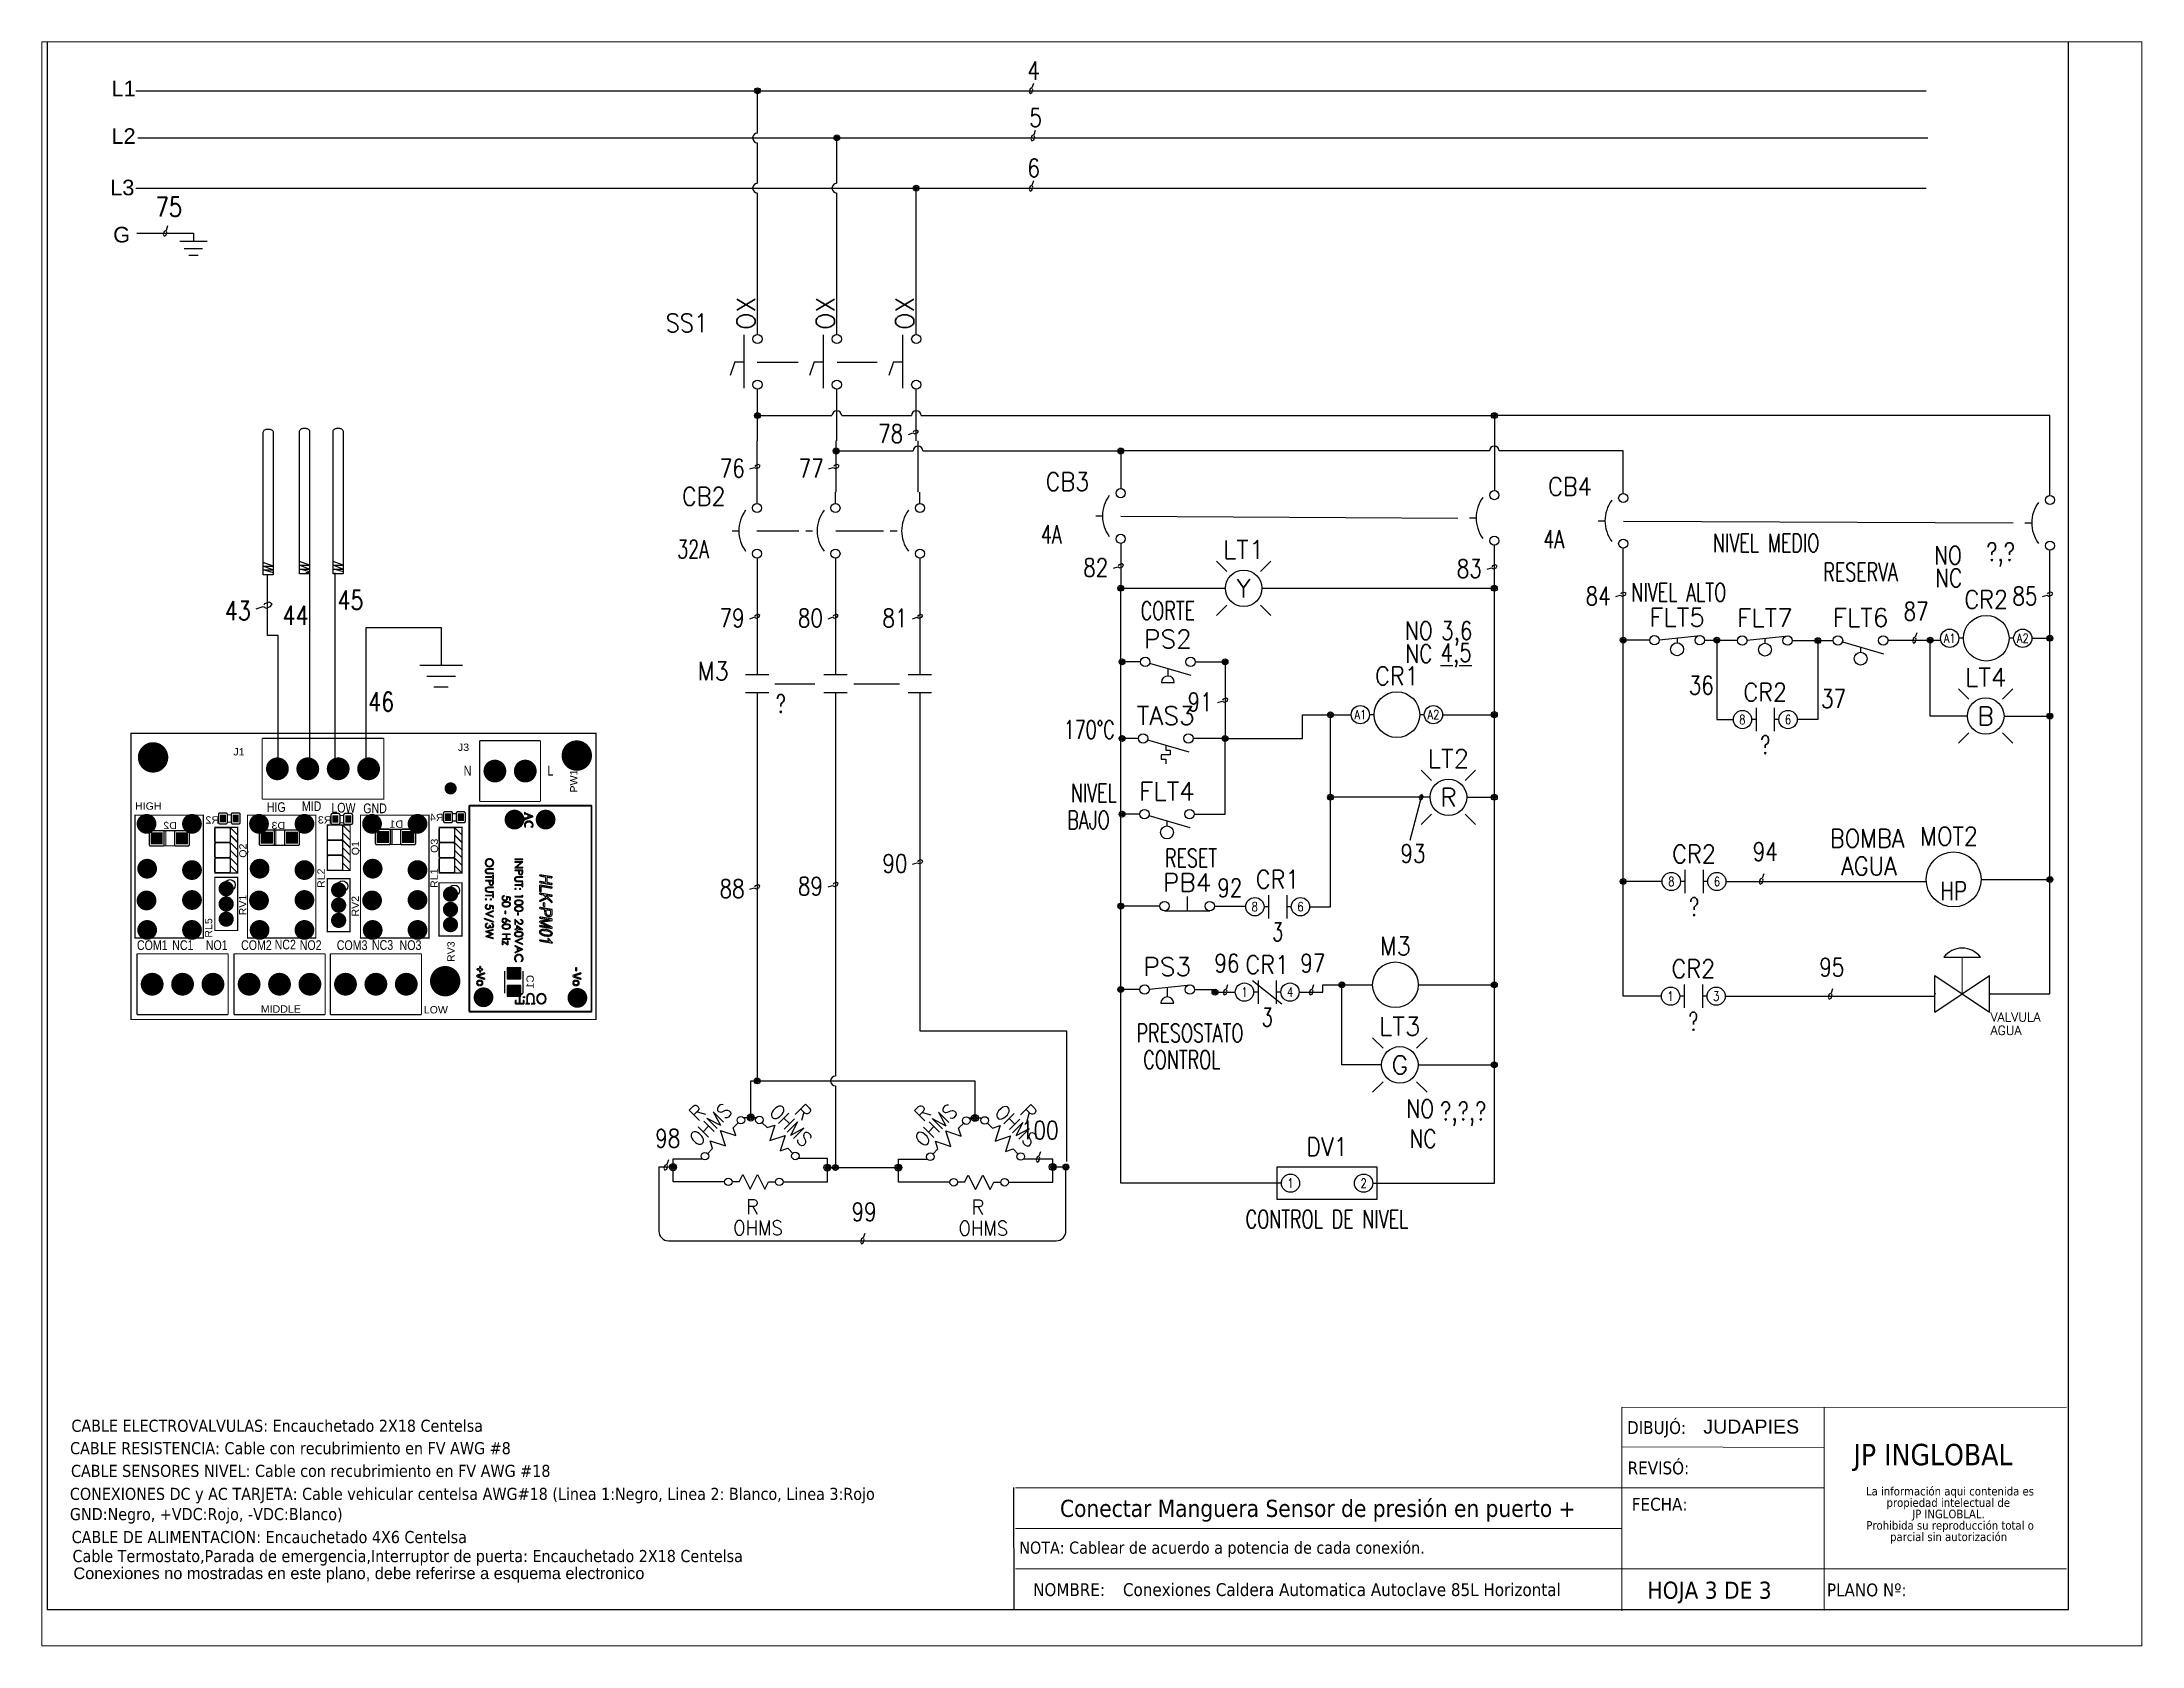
# Paper-space layout 'Layout1' of a CAD drawing. Header units: inches. Extents: x 0 to 10.5, y -0.1 to 8.
# The model-space entities are those that its viewports show. They can reach past a viewport. Long polylines and large blocks are cut down to what shows.
import ezdxf
from ezdxf.enums import TextEntityAlignment as Align

# ---------------------------------------------------------------- set-up
doc = ezdxf.new("R2010")
doc.units = ezdxf.units.IN
doc.header["$MEASUREMENT"] = 0
doc.linetypes.add('CENTERX2', pattern=[20.32, 12.7, -2.54, 2.54, -2.54])
doc.linetypes.add('HIDDEN2', pattern=[0.1875, 0.125, -0.0625])
for name, color, linetype in [('BLK_12AWG', 7, 'Continuous'), ('CONTORNO', 179, 'Continuous'), ('DESC', 250, 'Continuous'), ('LINK', 9, 'Continuous'), ('MISC', 7, 'Continuous'), ('SYMS', 7, 'Continuous'), ('TAGS', 150, 'Continuous'), ('TERMS', 123, 'Continuous'), ('WIREFIXED', 7, 'Continuous'), ('WIRENO', 250, 'Continuous'), ('WIRES', 7, 'Continuous'), ('XREF', 7, 'Continuous'), ('XREFCHILD', 134, 'Continuous')]:
    doc.layers.add(name, color=color, linetype=linetype)
doc.styles.add('SLDTEXTSTYLE0', font='tahoma.ttf')
doc.styles.add('SLDTEXTSTYLE1', font='tahomabd.ttf')
doc.styles.get("Standard").update_dxf_attribs({"font": 'arial.ttf'})
doc.styles.add('WD', font='romans.shx')

psp = doc.layouts.get("Layout1")

msp = doc.modelspace()

# ---------------------------------------------------------------- texts
at = {"attachment_point": 1}
for s, width, gutter_width, insert, char_height in [('L1', 0.37194, 0.05, (19.32, 20.019), 0.16), ('L2', 0.37194, 0.05, (19.32, 19.531), 0.16), ('L3', 0.37194, 0.05, (19.307, 19.003), 0.16), ('G', 0.37194, 0.05, (19.338, 18.519), 0.16), ('JUDAPIES', 1.27171, 1, (35.66, 6.279), 0.144), ('Conexiones no mostradas en este plano, debe referirse a esquema electronico', 9.45621, 0.05, (18.93, 4.762), 0.12)]:
    msp.add_mtext_dynamic_manual_height_columns(s, width=width, gutter_width=gutter_width, heights=[0], dxfattribs=dict(at, insert=insert, char_height=char_height))
at = {"color": 7, "linetype": 'Continuous', "lineweight": 0, "attachment_point": 1, "style": 'SLDTEXTSTYLE0'}
for s, insert, char_height in [('CABLE ELECTROVALVULAS: Encauchetado 2X18 Centelsa', (18.909, 6.278), 0.1245), ('CABLE RESISTENCIA: Cable con recubrimiento en FV AWG #8', (18.896, 6.048), 0.1245), ('CABLE SENSORES NIVEL: Cable con recubrimiento en FV AWG #18', (18.905, 5.815), 0.1245), ('REVISÓ:', (34.883, 5.849), 0.1318), ('CONEXIONES DC y AC TARJETA: Cable vehicular centelsa AWG#18 (Linea 1:Negro, Linea 2: Blanco, Linea 3:Rojo\\PGND:Negro, +VDC:Rojo, -VDC:Blanco)', (18.894, 5.579), 0.1245), ('FECHA:', (34.926, 5.476), 0.1318), ('NOTA: Cablear de acuerdo a potencia de cada conexión.', (28.639, 5.027), 0.1245), ('\\pi-0.39529,l0.52705,t1.0541;NOMBRE:^IConexiones Caldera Automatica Autoclave 85L Horizontal ', (28.649, 4.6), 0.13176), ('HOJA 3 DE 3', (35.087, 4.616), 0.17568), ('PLANO Nº:', (36.929, 4.597), 0.1318)]:
    msp.add_mtext(s, dxfattribs=dict(at, insert=insert, char_height=char_height))
at = {"char_height": 0.1245, "attachment_point": 1, "style": 'SLDTEXTSTYLE0'}
for s, width, insert in [('CABLE DE ALIMENTACION: Encauchetado 4X6 Centelsa', 8.56967, (18.912, 5.136)), ('Cable Termostato,Parada de emergencia,Interruptor de puerta: Encauchetado 2X18 Centelsa', 9.01035, (18.921, 4.941))]:
    msp.add_mtext_dynamic_manual_height_columns(s, width=width, gutter_width=1, heights=[0], dxfattribs=dict(at, insert=insert))
at = {"layer": 'CONTORNO', "color": 7}
for s, insert, char_height, attachment_point, style in [('DIBUJÓ:  ', (34.877, 6.263), 0.1318, 1, 'SLDTEXTSTYLE0'), ('    Conectar Manguera Sensor de presión en puerto +', (31.571, 5.456), 0.17568, 2, 'SLDTEXTSTYLE1')]:
    msp.add_mtext(s, dxfattribs=dict(at, insert=insert, char_height=char_height, attachment_point=attachment_point, style=style))
at = {"layer": 'CONTORNO', "insert": (37.201, 6.03), "char_height": 0.2196, "attachment_point": 1, "style": 'SLDTEXTSTYLE1'}
msp.add_mtext('JP INGLOBAL', dxfattribs=at)

# ---------------------------------------------------------------- blocks, each defined once
blk = doc.blocks.new('SW_NOTE_2')
at = {"layer": 'CONTORNO', "color": 0, "char_height": 1.0583, "attachment_point": 2, "style": 'SLDTEXTSTYLE0'}
for s, insert in [('La información aqui contenida es ', (10.29, 1.34)), ('propiedad intelectual de', (10.08, -0.07)), ('JP INGLOBLAL.', (10.1, -1.48)), ('Prohibida su reproducción total o ', (10.3, -2.89)), ('parcial sin autorización', (10.12, -4.3))]:
    blk.add_mtext(s, dxfattribs=dict(at, insert=insert))
blk = doc.blocks.new('VGND2')
for p, q in [((0.09375, 0), (-0.09375, 0)), ((-0.0625, -0.046875), (0.0625, -0.046875)), ((-0.03125, -0.09375), (0.03125, -0.09375))]:
    blk.add_line(p, q)
at = {"style": 'WD', "flags": 1}
blk.add_attdef('X2TERM01', (0, 0), '', height=0.01, dxfattribs=at)
blk = doc.blocks.new('WD_WNH')
at = {"linetype": 'Continuous', "style": 'WD', "width": 0.8}
blk.add_attdef('WIRENO', text='', height=0.125, dxfattribs=at).set_placement((0, 0.062), align=Align.CENTER)
at = {"style": 'WD', "flags": 1}
for tag, p in [('W01USER', (0, 0.078)), ('W02USER', (0, 0.07)), ('W03USER', (0, 0.062)), ('W04USER', (0, 0.055)), ('W05USER', (0, 0.047)), ('W06USER', (0, 0.039)), ('W07USER', (0, 0.031)), ('W08USER', (0, 0.023)), ('W09USER', (0, 0.016)), ('W10USER', (0, 0.008))]:
    blk.add_attdef(tag, text='', height=0.005, dxfattribs=at).set_placement(p, align=Align.CENTER)
blk = doc.blocks.new('VCB1')
at = {"linetype": 'HIDDEN2'}
blk.add_line((-0.171, 0), (-0.125, 0), dxfattribs=at)
for centre in [(0, 0.156), (0, -0.156)]:
    blk.add_circle(centre, 0.0312)
blk.add_arc((0.109, 0), 0.234, 143.1301, 216.8699)
at = {"style": 'WD'}
for tag, p, width in [('INST', (0.219, 0.388), 0.7), ('LOC', (0.219, 0.219), 0.7), ('TAG1', (0.127, 0.064), 0.9), ('XREF', (0.129, -0.09), 0.7), ('DESC1', (0.129, -0.242), 0.7), ('DESC2', (0.129, -0.389), 0.7)]:
    blk.add_attdef(tag, p, '', height=0.125, dxfattribs=dict(at, width=width))
at = {"linetype": 'Continuous', "style": 'WD'}
for tag, height, flags, p in [('TERM01', 0.125, 8, (-0.055, 0.207)), ('MFG', 0.01, 9, (-0.142, -0.088)), ('CAT', 0.01, 9, (-0.142, -0.073))]:
    blk.add_attdef(tag, text='', height=height, dxfattribs=dict(at, flags=flags)).set_placement(p, align=Align.RIGHT)
at = {"style": 'WD', "width": 0.7}
blk.add_attdef('RATING1', text='', height=0.125, dxfattribs=at).set_placement((-0.188, 0.062), align=Align.RIGHT)
at = {"color": 7, "style": 'WD', "flags": 1}
for tag, p in [('X2TERM01', (0, 0.188)), ('X8TERM02', (0, -0.188))]:
    blk.add_attdef(tag, p, '', height=0.0125, dxfattribs=at)
at = {"color": 7, "style": 'WD'}
for tag, p in [('X4LINK', (-0.25, 0)), ('X1LINK', (0, 0))]:
    blk.add_attdef(tag, p, '', height=0.01, dxfattribs=at)
at = {"linetype": 'Continuous', "style": 'WD', "flags": 9}
blk.add_attdef('ASSYCODE', text='', height=0.01, dxfattribs=at).set_placement((-0.153, -0.106), align=Align.CENTER)
at = {"style": 'WD', "flags": 9}
for tag, p in [('CONTACT', (-0.129, -0.129)), ('FAMILY', (-0.142, -0.036))]:
    blk.add_attdef(tag, text='', height=0.01, dxfattribs=at).set_placement(p, align=Align.RIGHT)
at = {"linetype": 'Continuous', "style": 'WD', "flags": 8}
blk.add_attdef('TERM02', text='', height=0.125, dxfattribs=at).set_placement((-0.041, -0.213), align=Align.TOP_RIGHT)
blk = doc.blocks.new('VCB2')
at = {"linetype": 'HIDDEN2'}
blk.add_line((-0.203, 0), (-0.156, 0), dxfattribs=at)
for centre in [(0, 0.156), (0, -0.156)]:
    blk.add_circle(centre, 0.0312)
blk.add_arc((0.109, 0), 0.234, 143.1301, 216.8699)
at = {"style": 'WD'}
for tag, p, width in [('INST', (0.219, 0.388), 0.7), ('LOC', (0.219, 0.219), 0.7), ('TAG2', (0.127, 0.064), 0.9), ('XREF', (0.129, -0.09), 0.7), ('DESC1', (0.129, -0.242), 0.7), ('DESC2', (0.129, -0.389), 0.7)]:
    blk.add_attdef(tag, p, '', height=0.125, dxfattribs=dict(at, width=width))
at = {"linetype": 'Continuous', "style": 'WD', "flags": 8}
blk.add_attdef('TERM01', text='', height=0.125, dxfattribs=at).set_placement((-0.055, 0.207), align=Align.RIGHT)
at = {"style": 'WD', "width": 0.7}
blk.add_attdef('RATING1', text='', height=0.125, dxfattribs=at).set_placement((-0.188, 0.062), align=Align.RIGHT)
at = {"color": 7, "style": 'WD', "flags": 1}
for tag, p in [('X2TERM01', (0, 0.188)), ('X8TERM02', (0, -0.188))]:
    blk.add_attdef(tag, p, '', height=0.0125, dxfattribs=at)
at = {"color": 7, "style": 'WD'}
for tag, p in [('X4LINK', (-0.25, 0)), ('X1LINK', (0, 0))]:
    blk.add_attdef(tag, p, '', height=0.01, dxfattribs=at)
at = {"style": 'WD', "flags": 9}
for tag, p in [('CONTACT', (-0.129, -0.056)), ('FAMILY', (-0.142, -0.036))]:
    blk.add_attdef(tag, text='', height=0.01, dxfattribs=at).set_placement(p, align=Align.RIGHT)
at = {"linetype": 'Continuous', "style": 'WD', "flags": 8}
blk.add_attdef('TERM02', text='', height=0.125, dxfattribs=at).set_placement((-0.041, -0.213), align=Align.TOP_RIGHT)
blk = doc.blocks.new('VSS112')
for p, q in [((-0.094, 0.185), (-0.094, -0.18)), ((-0.156, 0), (-0.188, -0.094)), ((-0.156, 0), (-0.094, 0))]:
    blk.add_line(p, q)
for centre in [(0, 0.156), (0, -0.156)]:
    blk.add_circle(centre, 0.0312)
at = {"style": 'WD'}
blk.add_attdef('STATE', (-0.016, 0.219), '', height=0.125, rotation=90, dxfattribs=at)
for tag, p, width in [('INST', (0.219, 0.56), 0.7), ('LOC', (0.219, 0.391), 0.7), ('TAG1', (0.127, 0.064), 0.9), ('XREF', (0.129, -0.09), 0.7), ('DESC1', (0.129, -0.437), 0.7), ('DESC2', (0.129, -0.594), 0.7)]:
    blk.add_attdef(tag, p, '', height=0.125, dxfattribs=dict(at, width=width))
at = {"style": 'WD', "width": 0.7}
blk.add_attdef('POS2', (-0.188, 0.125), '', height=0.125, rotation=90, dxfattribs=at)
at = {"linetype": 'Continuous', "style": 'WD', "flags": 8}
for tag, p in [('TERM01', (0.047, 0.219)), ('TERM02', (0.047, -0.281))]:
    blk.add_attdef(tag, p, '', height=0.125, dxfattribs=at)
at = {"color": 7, "style": 'WD', "flags": 1}
for tag, p in [('X2TERM01', (0, 0.188)), ('X8TERM02', (0, -0.188))]:
    blk.add_attdef(tag, p, '', height=0.0125, dxfattribs=at)
at = {"color": 7, "style": 'WD'}
for tag, p in [('X4LINK', (-0.266, 0)), ('X1LINK', (0, 0))]:
    blk.add_attdef(tag, p, '', height=0.01, dxfattribs=at)
at = {"style": 'WD'}
for tag, p, flags in [('FAMILY', (-0.059, 0.054), 9), ('CONTACT', (-0.059, 0.037), 1)]:
    blk.add_attdef(tag, p, '', height=0.01, dxfattribs=dict(at, flags=flags))
at = {"linetype": 'Continuous', "style": 'WD', "flags": 9}
for tag, p in [('MFG', (-0.046, 0.005)), ('CAT', (-0.046, 0.019)), ('ASSYCODE', (-0.049, -0.011))]:
    blk.add_attdef(tag, text='', height=0.01, dxfattribs=at).set_placement(p, align=Align.CENTER)
at = {"style": 'WD', "width": 0.7}
blk.add_attdef('POS1', text='', height=0.125, rotation=90, dxfattribs=at).set_placement((-0.188, -0.125), align=Align.RIGHT)
blk = doc.blocks.new('WDDOT')
for radius in [0.03, 0.0187, 0.00929]:
    blk.add_circle((0, 0), radius)
blk = doc.blocks.new('HRE1T')
for p, q in [((-0.125, 0), (-0.188, 0)), ((-0.125, 0), (-0.094, 0.062)), ((-0.094, 0.062), (-0.031, -0.062)), ((-0.031, -0.062), (0.031, 0.062)), ((0.031, 0.062), (0.094, -0.062)), ((0.094, -0.062), (0.125, 0)), ((0.125, 0), (0.188, 0))]:
    blk.add_line(p, q)
for centre in [(-0.218, 0), (0.218, 0)]:
    blk.add_circle(centre, 0.0322)
at = {"style": 'WD'}
for tag, width, p in [('INST', 0.7, (0, 0.888)), ('LOC', 0.7, (0, 0.719)), ('DESC1', 0.7, (0, 0.562)), ('DESC2', 0.7, (0, 0.406)), ('RATING1', 0.9, (0.006, 0.094))]:
    blk.add_attdef(tag, text='', height=0.125, dxfattribs=dict(at, width=width)).set_placement(p, align=Align.CENTER)
blk.add_attdef('TAG1', text='', height=0.125, dxfattribs=at).set_placement((0, 0.25), align=Align.CENTER)
for tag, p, height, flags in [('X4TERM01', (-0.25, 0), 0.0125, 1), ('FAMILY', (0.205, 0.152), 0.01, 9), ('X1TERM02', (0.25, 0), 0.0125, 1)]:
    blk.add_attdef(tag, p, '', height=height, dxfattribs=dict(at, flags=flags))
at = {"linetype": 'Continuous', "style": 'WD', "flags": 9}
for tag, p in [('ASSYCODE', (0.219, 0.062)), ('MFG', (0.228, 0.089)), ('CAT', (0.23, 0.108))]:
    blk.add_attdef(tag, text='', height=0.01, dxfattribs=at).set_placement(p, align=Align.CENTER)
at = {"linetype": 'Continuous', "style": 'WD', "flags": 8}
blk.add_attdef('TERM01', text='', height=0.125, dxfattribs=at).set_placement((-0.312, -0.047), align=Align.TOP_RIGHT)
at = {"style": 'WD', "width": 0.9}
blk.add_attdef('RATING2', text='', height=0.125, dxfattribs=at).set_placement((0.006, -0.125), align=Align.TOP_CENTER)
at = {"linetype": 'Continuous', "style": 'WD', "flags": 8}
blk.add_attdef('TERM02', text='', height=0.125, dxfattribs=at).set_placement((0.312, -0.047), align=Align.TOP_LEFT)
blk = doc.blocks.new('VMS21')
at = {"linetype": 'Continuous'}
for p, q in [((-0.08, 0.062), (0.08, 0.062)), ((-0.08, -0.062), (0.08, -0.062))]:
    blk.add_line(p, q, dxfattribs=at)
at = {"style": 'WD'}
for tag, p, width in [('INST', (0.125, 0.281), 0.7), ('LOC', (0.125, 0.111), 0.7), ('TAG2', (0.127, -0.045), 0.9), ('XREF', (0.129, -0.199), 0.7), ('DESC1', (0.129, -0.351), 0.7), ('DESC2', (0.129, -0.508), 0.7), ('DESC3', (0.129, -0.664), 0.7)]:
    blk.add_attdef(tag, p, '', height=0.125, dxfattribs=dict(at, width=width))
at = {"linetype": 'Continuous', "style": 'WD', "width": 0.9, "flags": 8}
blk.add_attdef('TERM01', text='', height=0.125, dxfattribs=at).set_placement((-0.031, 0.125), align=Align.RIGHT)
at = {"style": 'WD'}
for tag, p, flags in [('FAMILY', (-0.181, 0.003), 9), ('CONTACT', (-0.181, -0.014), 1)]:
    blk.add_attdef(tag, p, '', height=0.01, dxfattribs=dict(at, flags=flags))
at = {"color": 7, "style": 'WD'}
for tag, p in [('X4LINK', (-0.141, 0)), ('X1LINK', (0.125, 0))]:
    blk.add_attdef(tag, p, '', height=0.01, dxfattribs=at)
at = {"color": 7, "style": 'WD', "flags": 1}
for tag, p in [('X2TERM01', (0, 0.062)), ('X8TERM02', (0, -0.062))]:
    blk.add_attdef(tag, p, '', height=0.0125, dxfattribs=at)
at = {"linetype": 'Continuous', "style": 'WD', "width": 0.9, "flags": 8}
blk.add_attdef('TERM02', text='', height=0.125, dxfattribs=at).set_placement((-0.031, -0.125), align=Align.TOP_RIGHT)
blk = doc.blocks.new('HLT1R')
for p, q in [((-0.115, 0.115), (-0.186, 0.186)), ((0.115, 0.115), (0.186, 0.186)), ((-0.115, -0.115), (-0.186, -0.186)), ((0.115, -0.115), (0.186, -0.186))]:
    blk.add_line(p, q)
blk.add_circle((0, 0), 0.125)
at = {"style": 'WD', "width": 0.7}
for tag, p in [('INST', (0.006, 0.528)), ('LOC', (0.006, 0.359))]:
    blk.add_attdef(tag, text='', height=0.125, dxfattribs=at).set_placement(p, align=Align.CENTER)
at = {"style": 'WD'}
blk.add_attdef('TAG1', text='', height=0.125, dxfattribs=at).set_placement((0, 0.202), align=Align.CENTER)
at = {"style": 'WD', "flags": 9}
blk.add_attdef('FAMILY', text='', height=0.01, dxfattribs=at).set_placement((-0.005, 0.161), align=Align.CENTER)
at = {"linetype": 'Continuous', "style": 'WD', "flags": 1}
for tag, p in [('CAT', (0, 0.14)), ('MFG', (0, 0.121))]:
    blk.add_attdef(tag, text='', height=0.01, dxfattribs=at).set_placement(p, align=Align.MIDDLE)
at = {"style": 'WD'}
blk.add_attdef('COLOR', text='', height=0.125, dxfattribs=at).set_placement((0, 0), align=Align.MIDDLE)
at = {"style": 'WD', "flags": 1}
for tag, p in [('X4TERM01', (-0.125, 0)), ('X1TERM02', (0.125, 0))]:
    blk.add_attdef(tag, p, '', height=0.0125, dxfattribs=at)
at = {"linetype": 'Continuous', "style": 'WD', "flags": 9}
blk.add_attdef('ASSYCODE', text='', height=0.01, dxfattribs=at).set_placement((-0.003, 0.098), align=Align.CENTER)
at = {"style": 'WD'}
for tag, p, width in [('DESC1', (1.125, 0), 0.9), ('WDTAGALT', (1.125, -0.312), 0.7)]:
    blk.add_attdef(tag, p, '', height=0.125, dxfattribs=dict(at, width=width))
at = {"linetype": 'Continuous', "style": 'WD', "flags": 8}
blk.add_attdef('TERM01', text='', height=0.125, dxfattribs=at).set_placement((-0.175, -0.031), align=Align.TOP_RIGHT)
blk.add_attdef('TERM02', text='', height=0.125, dxfattribs=at).set_placement((0.175, -0.031), align=Align.TOP_LEFT)
at = {"style": 'WD', "width": 0.9}
blk.add_attdef('DESC2', text='', height=0.125, dxfattribs=at).set_placement((1.125, -0.031), align=Align.TOP_LEFT)
blk = doc.blocks.new('HCR1T')
for p, q in [((-0.156, 0), (-0.188, 0)), ((0.188, 0), (0.156, 0))]:
    blk.add_line(p, q)
for centre, radius in [((0, 0), 0.156), ((-0.25, 0), 0.0625), ((0.25, 0), 0.0625)]:
    blk.add_circle(centre, radius)
at = {"style": 'WD'}
for tag, width, p in [('INST', 0.7, (0, 0.528)), ('LOC', 0.7, (0, 0.359)), ('TAG1', 0.9, (0, 0.202))]:
    blk.add_attdef(tag, text='', height=0.125, dxfattribs=dict(at, width=width)).set_placement(p, align=Align.CENTER)
at = {"style": 'WD', "flags": 9}
blk.add_attdef('FAMILY', text='', height=0.01, dxfattribs=at).set_placement((-0.005, 0.17), align=Align.CENTER)
at = {"linetype": 'Continuous', "style": 'WD', "flags": 1}
for tag, p in [('MFG', (0, 0.14)), ('CAT', (0, 0.159))]:
    blk.add_attdef(tag, text='', height=0.01, dxfattribs=at).set_placement(p, align=Align.MIDDLE)
at = {"style": 'WD'}
for tag, p, width in [('DESC1', (1.126, 0.076), 0.9), ('DESC2', (1.126, -0.081), 0.9), ('DESC3', (1.126, -0.237), 0.9), ('XREFNO', (1.359, -0.393), 0.8), ('XREFNC', (1.359, -0.549), 0.8)]:
    blk.add_attdef(tag, p, '', height=0.125, dxfattribs=dict(at, width=width))
at = {"linetype": 'Continuous', "style": 'WD', "width": 0.8, "flags": 8}
for tag, p in [('TERM01', (-0.25, 0)), ('TERM02', (0.25, 0))]:
    blk.add_attdef(tag, text='', height=0.0625, dxfattribs=at).set_placement(p, align=Align.MIDDLE_CENTER)
at = {"style": 'WD', "flags": 1}
for tag, p in [('X4TERM01', (-0.312, 0)), ('X1TERM02', (0.312, 0))]:
    blk.add_attdef(tag, p, '', height=0.0125, dxfattribs=at)
at = {"linetype": 'Continuous', "style": 'WD', "flags": 9}
blk.add_attdef('ASSYCODE', text='', height=0.01, dxfattribs=at).set_placement((0, 0.109), align=Align.CENTER)
at = {"style": 'WD', "width": 0.8, "flags": 8}
for tag, p in [('NO', (1.126, -0.393)), ('NC', (1.126, -0.549))]:
    blk.add_attdef(tag, p, '', height=0.125, dxfattribs=at)
blk = doc.blocks.new('HPS12')
at = {"linetype": 'Continuous'}
blk.add_line((-0.123, 0.002), (0.159, 0.033), dxfattribs=at)
for p, q in [((0, 0.015), (0, -0.049)), ((-0.044, -0.094), (0.044, -0.094))]:
    blk.add_line(p, q)
for centre in [(-0.155, 0), (0.155, 0)]:
    blk.add_circle(centre, 0.0322)
blk.add_arc((0, -0.094), 0.0442, 0, 180)
at = {"style": 'WD', "width": 0.7}
for tag, p in [('INST', (0, 0.732)), ('LOC', (0, 0.562)), ('DESC1', (0, 0.406)), ('DESC2', (0, 0.25)), ('XREF', (0, -0.314))]:
    blk.add_attdef(tag, text='', height=0.125, dxfattribs=at).set_placement(p, align=Align.CENTER)
at = {"style": 'WD'}
blk.add_attdef('TAG1', text='', height=0.125, dxfattribs=at).set_placement((0, 0.094), align=Align.CENTER)
for tag, p, height, flags in [('X4TERM01', (-0.188, 0), 0.0125, 1), ('FAMILY', (0.038, 0.037), 0.01, 9), ('CONTACT', (0.038, 0.02), 0.01, 1), ('X1TERM02', (0.188, 0), 0.0125, 1)]:
    blk.add_attdef(tag, p, '', height=height, dxfattribs=dict(at, flags=flags))
for tag, p in [('X2LINK', (0, 0.094)), ('X8LINK', (0, -0.125))]:
    blk.add_attdef(tag, p, '', height=0.01, dxfattribs=at)
at = {"linetype": 'Continuous', "style": 'WD', "flags": 9}
for tag, p in [('CAT', (0.063, -0.007)), ('ASSYCODE', (0.066, -0.049)), ('MFG', (0.063, -0.027))]:
    blk.add_attdef(tag, text='', height=0.01, dxfattribs=at).set_placement(p, align=Align.CENTER)
at = {"linetype": 'Continuous', "style": 'WD', "flags": 8}
blk.add_attdef('TERM01', text='', height=0.125, dxfattribs=at).set_placement((-0.25, -0.031), align=Align.TOP_RIGHT)
blk.add_attdef('TERM02', text='', height=0.125, dxfattribs=at).set_placement((0.25, -0.031), align=Align.TOP_LEFT)
at = {"style": 'WD', "width": 0.7}
for tag, p in [('RATING1', (0.247, -0.317)), ('WDTAGALT', (0.247, -0.473))]:
    blk.add_attdef(tag, p, '', height=0.125, dxfattribs=at)
blk = doc.blocks.new('HMS1')
blk.add_circle((0, 0), 0.156)
at = {"style": 'WD'}
for tag, width, p in [('INST', 0.7, (0.006, 0.528)), ('LOC', 0.7, (0.006, 0.359)), ('TAG1', 0.9, (0, 0.202))]:
    blk.add_attdef(tag, text='', height=0.125, dxfattribs=dict(at, width=width)).set_placement(p, align=Align.CENTER)
at = {"style": 'WD', "flags": 9}
blk.add_attdef('FAMILY', text='', height=0.01, dxfattribs=at).set_placement((-0.005, 0.17), align=Align.CENTER)
at = {"linetype": 'Continuous', "style": 'WD', "flags": 1}
for tag, p in [('MFG', (0, 0.14)), ('CAT', (0, 0.159))]:
    blk.add_attdef(tag, text='', height=0.01, dxfattribs=at).set_placement(p, align=Align.MIDDLE)
at = {"style": 'WD'}
for tag, p, width in [('DESC1', (1.126, 0.076), 0.9), ('DESC2', (1.126, -0.081), 0.9), ('DESC3', (1.126, -0.237), 0.9), ('XREFNO', (1.359, -0.393), 0.8), ('XREFNC', (1.359, -0.549), 0.8)]:
    blk.add_attdef(tag, p, '', height=0.125, dxfattribs=dict(at, width=width))
at = {"style": 'WD', "flags": 1}
for tag, p in [('X4TERM01', (-0.156, 0)), ('X1TERM02', (0.156, 0))]:
    blk.add_attdef(tag, p, '', height=0.0125, dxfattribs=at)
at = {"linetype": 'Continuous', "style": 'WD', "flags": 9}
blk.add_attdef('ASSYCODE', text='', height=0.01, dxfattribs=at).set_placement((0, 0.113), align=Align.CENTER)
at = {"linetype": 'Continuous', "style": 'WD'}
blk.add_attdef('TERM01', text='', height=0.125, dxfattribs=at).set_placement((-0.2, -0.035), align=Align.TOP_RIGHT)
blk.add_attdef('TERM02', text='', height=0.125, dxfattribs=at).set_placement((0.2, -0.035), align=Align.TOP_LEFT)
at = {"style": 'WD', "width": 0.8, "flags": 8}
for tag, p in [('NO', (1.126, -0.393)), ('NC', (1.126, -0.549))]:
    blk.add_attdef(tag, p, '', height=0.125, dxfattribs=at)
blk = doc.blocks.new('HLT1Y')
for p, q in [((-0.115, 0.115), (-0.186, 0.186)), ((0.115, 0.115), (0.186, 0.186)), ((-0.115, -0.115), (-0.186, -0.186)), ((0.115, -0.115), (0.186, -0.186))]:
    blk.add_line(p, q)
blk.add_circle((0, 0), 0.125)
at = {"style": 'WD', "width": 0.7}
for tag, p in [('INST', (0.006, 0.528)), ('LOC', (0.006, 0.359))]:
    blk.add_attdef(tag, text='', height=0.125, dxfattribs=at).set_placement(p, align=Align.CENTER)
at = {"style": 'WD'}
blk.add_attdef('TAG1', text='', height=0.125, dxfattribs=at).set_placement((0, 0.202), align=Align.CENTER)
at = {"style": 'WD', "flags": 9}
blk.add_attdef('FAMILY', text='', height=0.01, dxfattribs=at).set_placement((-0.005, 0.161), align=Align.CENTER)
at = {"linetype": 'Continuous', "style": 'WD', "flags": 1}
for tag, p in [('CAT', (0, 0.14)), ('MFG', (0, 0.121))]:
    blk.add_attdef(tag, text='', height=0.01, dxfattribs=at).set_placement(p, align=Align.MIDDLE)
at = {"style": 'WD'}
blk.add_attdef('COLOR', text='', height=0.125, dxfattribs=at).set_placement((0, 0), align=Align.MIDDLE)
at = {"style": 'WD', "flags": 1}
for tag, p in [('X4TERM01', (-0.125, 0)), ('X1TERM02', (0.125, 0))]:
    blk.add_attdef(tag, p, '', height=0.0125, dxfattribs=at)
at = {"linetype": 'Continuous', "style": 'WD', "flags": 9}
blk.add_attdef('ASSYCODE', text='', height=0.01, dxfattribs=at).set_placement((0.001, 0.093), align=Align.CENTER)
at = {"style": 'WD'}
for tag, p, width in [('DESC1', (1.125, 0), 0.9), ('WDTAGALT', (1.125, -0.312), 0.7)]:
    blk.add_attdef(tag, p, '', height=0.125, dxfattribs=dict(at, width=width))
at = {"linetype": 'Continuous', "style": 'WD', "flags": 8}
blk.add_attdef('TERM01', text='', height=0.125, dxfattribs=at).set_placement((-0.175, -0.031), align=Align.TOP_RIGHT)
blk.add_attdef('TERM02', text='', height=0.125, dxfattribs=at).set_placement((0.175, -0.031), align=Align.TOP_LEFT)
at = {"style": 'WD', "width": 0.9}
blk.add_attdef('DESC2', text='', height=0.125, dxfattribs=at).set_placement((1.125, -0.031), align=Align.TOP_LEFT)
blk = doc.blocks.new('HCR22T')
at = {"linetype": 'Continuous'}
for p, q in [((-0.1, 0.08), (0.1, -0.08)), ((-0.062, 0.08), (-0.062, -0.08)), ((0.062, 0.08), (0.062, -0.08))]:
    blk.add_line(p, q, dxfattribs=at)
for p, q in [((-0.062, 0), (-0.094, 0)), ((0.094, 0), (0.062, 0))]:
    blk.add_line(p, q)
for centre in [(-0.156, 0), (0.156, 0)]:
    blk.add_circle(centre, 0.0625)
at = {"style": 'WD'}
for tag, width, p in [('INST', 0.7, (0, 0.451)), ('LOC', 0.7, (0, 0.281)), ('TAG2', 0.9, (0, 0.125)), ('XREF', 0.7, (0, -0.235)), ('DESC1', 0.7, (0, -0.387)), ('DESC2', 0.7, (0, -0.543)), ('DESC3', 0.7, (0, -0.699))]:
    blk.add_attdef(tag, text='', height=0.125, dxfattribs=dict(at, width=width)).set_placement(p, align=Align.CENTER)
at = {"linetype": 'Continuous', "style": 'WD', "width": 0.8, "flags": 8}
for tag, p in [('TERM01', (-0.156, 0)), ('TERM02', (0.156, 0))]:
    blk.add_attdef(tag, text='', height=0.0625, dxfattribs=at).set_placement(p, align=Align.MIDDLE_CENTER)
at = {"style": 'WD'}
for tag, p, height, flags in [('X4TERM01', (-0.219, 0), 0.0125, 1), ('FAMILY', (0.097, 0.053), 0.01, 9), ('CONTACT', (0.097, 0.036), 0.01, 1), ('X1TERM02', (0.219, 0), 0.0125, 1)]:
    blk.add_attdef(tag, p, '', height=height, dxfattribs=dict(at, flags=flags))
for tag, p in [('X2LINK', (0, 0.125)), ('X8LINK', (0, -0.125))]:
    blk.add_attdef(tag, p, '', height=0.01, dxfattribs=at)
blk = doc.blocks.new('HDV1T6')
for p, q in [((0.344, 0.109), (-0.344, 0.109)), ((-0.344, 0.109), (-0.344, -0.109)), ((0.344, -0.109), (0.344, 0.109)), ((-0.344, -0.109), (0.344, -0.109))]:
    blk.add_line(p, q)
for centre in [(-0.25, 0), (0.25, 0)]:
    blk.add_circle(centre, 0.0625)
at = {"style": 'WD'}
for tag, width, p in [('INST', 0.7, (0.006, 0.669)), ('LOC', 0.7, (0.006, 0.499)), ('RATING2', 0.7, (0, 0.343)), ('TAG1', 0.9, (0, 0.187)), ('DESC1', 0.7, (0, -0.309)), ('DESC2', 0.7, (0, -0.465)), ('XREF', 0.7, (0, -0.621))]:
    blk.add_attdef(tag, text='', height=0.125, dxfattribs=dict(at, width=width)).set_placement(p, align=Align.CENTER)
at = {"style": 'WD', "flags": 9}
blk.add_attdef('FAMILY', text='', height=0.01, dxfattribs=at).set_placement((-0.005, 0.154), align=Align.CENTER)
at = {"linetype": 'Continuous', "style": 'WD', "flags": 1}
for tag, p in [('CAT', (0, 0.144)), ('MFG', (0, 0.125))]:
    blk.add_attdef(tag, text='', height=0.01, dxfattribs=at).set_placement(p, align=Align.MIDDLE)
at = {"linetype": 'Continuous', "style": 'WD', "width": 0.8, "flags": 8}
for tag, p in [('TERM01', (-0.25, 0)), ('TERM02', (0.25, 0))]:
    blk.add_attdef(tag, text='', height=0.0625, dxfattribs=at).set_placement(p, align=Align.MIDDLE)
at = {"style": 'WD', "flags": 1}
for tag, p in [('X4TERM01', (-0.312, 0)), ('X2TERM01', (-0.25, 0.062)), ('X2TERM02', (0.25, 0.062)), ('X1TERM02', (0.312, 0)), ('X8TERM01', (-0.25, -0.062)), ('X8TERM02', (0.25, -0.062))]:
    blk.add_attdef(tag, p, '', height=0.0125, dxfattribs=at)
at = {"style": 'WD', "width": 0.7}
blk.add_attdef('RATING1', text='', height=0.125, dxfattribs=at).set_placement((0, 0), align=Align.MIDDLE)
at = {"linetype": 'Continuous', "style": 'WD', "flags": 9}
blk.add_attdef('ASSYCODE', text='', height=0.01, dxfattribs=at).set_placement((0, 0.094), align=Align.CENTER)
blk = doc.blocks.new('HFL12')
at = {"linetype": 'Continuous'}
blk.add_line((-0.123, 0.002), (0.159, 0.033), dxfattribs=at)
blk.add_line((0, 0.017), (0, -0.017))
for centre, radius in [((-0.155, 0), 0.0322), ((0.155, 0), 0.0322), ((0, -0.062), 0.0442)]:
    blk.add_circle(centre, radius)
at = {"style": 'WD', "width": 0.7}
for tag, p in [('INST', (0, 0.732)), ('LOC', (0, 0.562)), ('DESC1', (0, 0.406)), ('DESC2', (0, 0.25)), ('XREF', (0, -0.314)), ('WDTAGALT', (-0.009, -0.453))]:
    blk.add_attdef(tag, text='', height=0.125, dxfattribs=at).set_placement(p, align=Align.CENTER)
at = {"style": 'WD'}
blk.add_attdef('TAG1', text='', height=0.125, dxfattribs=at).set_placement((0, 0.094), align=Align.CENTER)
for tag, p, height, flags in [('X4TERM01', (-0.188, 0), 0.0125, 1), ('FAMILY', (0.038, 0.037), 0.01, 9), ('CONTACT', (0.038, 0.02), 0.01, 1), ('X1TERM02', (0.188, 0), 0.0125, 1)]:
    blk.add_attdef(tag, p, '', height=height, dxfattribs=dict(at, flags=flags))
for tag, p in [('X2LINK', (0, 0.078)), ('X8LINK', (0, -0.156))]:
    blk.add_attdef(tag, p, '', height=0.01, dxfattribs=at)
at = {"linetype": 'Continuous', "style": 'WD', "flags": 9}
for tag, p in [('CAT', (0.063, -0.007)), ('ASSYCODE', (0.078, -0.047)), ('MFG', (0.063, -0.027))]:
    blk.add_attdef(tag, text='', height=0.01, dxfattribs=at).set_placement(p, align=Align.CENTER)
at = {"linetype": 'Continuous', "style": 'WD', "flags": 8}
blk.add_attdef('TERM01', text='', height=0.125, dxfattribs=at).set_placement((-0.25, -0.031), align=Align.TOP_RIGHT)
blk.add_attdef('TERM02', text='', height=0.125, dxfattribs=at).set_placement((0.25, -0.031), align=Align.TOP_LEFT)
at = {"style": 'WD', "width": 0.7}
blk.add_attdef('RATING1', (0.247, -0.297), '', height=0.125, dxfattribs=at)
blk = doc.blocks.new('HLT1B')
for p, q in [((-0.115, 0.115), (-0.186, 0.186)), ((0.115, 0.115), (0.186, 0.186)), ((-0.115, -0.115), (-0.186, -0.186)), ((0.115, -0.115), (0.186, -0.186))]:
    blk.add_line(p, q)
blk.add_circle((0, 0), 0.125)
at = {"style": 'WD', "width": 0.7}
for tag, p in [('INST', (0.006, 0.528)), ('LOC', (0.006, 0.359))]:
    blk.add_attdef(tag, text='', height=0.125, dxfattribs=at).set_placement(p, align=Align.CENTER)
at = {"style": 'WD'}
blk.add_attdef('TAG1', text='', height=0.125, dxfattribs=at).set_placement((0, 0.202), align=Align.CENTER)
at = {"style": 'WD', "flags": 9}
blk.add_attdef('FAMILY', text='', height=0.01, dxfattribs=at).set_placement((-0.005, 0.161), align=Align.CENTER)
at = {"linetype": 'Continuous', "style": 'WD', "flags": 1}
for tag, p in [('CAT', (0, 0.14)), ('MFG', (0, 0.121))]:
    blk.add_attdef(tag, text='', height=0.01, dxfattribs=at).set_placement(p, align=Align.MIDDLE)
at = {"style": 'WD'}
blk.add_attdef('COLOR', text='', height=0.125, dxfattribs=at).set_placement((0, 0), align=Align.MIDDLE)
at = {"style": 'WD', "flags": 1}
for tag, p in [('X4TERM01', (-0.125, 0)), ('X1TERM02', (0.125, 0))]:
    blk.add_attdef(tag, p, '', height=0.0125, dxfattribs=at)
at = {"linetype": 'Continuous', "style": 'WD', "flags": 9}
blk.add_attdef('ASSYCODE', text='', height=0.01, dxfattribs=at).set_placement((-0.003, 0.098), align=Align.CENTER)
at = {"style": 'WD'}
for tag, p, width in [('DESC1', (1.125, 0), 0.9), ('WDTAGALT', (1.125, -0.312), 0.7)]:
    blk.add_attdef(tag, p, '', height=0.125, dxfattribs=dict(at, width=width))
at = {"linetype": 'Continuous', "style": 'WD', "flags": 8}
blk.add_attdef('TERM01', text='', height=0.125, dxfattribs=at).set_placement((-0.175, -0.031), align=Align.TOP_RIGHT)
blk.add_attdef('TERM02', text='', height=0.125, dxfattribs=at).set_placement((0.175, -0.031), align=Align.TOP_LEFT)
at = {"style": 'WD', "width": 0.9}
blk.add_attdef('DESC2', text='', height=0.125, dxfattribs=at).set_placement((1.125, -0.031), align=Align.TOP_LEFT)
blk = doc.blocks.new('HCR21T')
for p, q in [((-0.062, 0), (-0.094, 0)), ((0.094, 0), (0.062, 0))]:
    blk.add_line(p, q)
at = {"linetype": 'Continuous'}
for p, q in [((-0.062, 0.08), (-0.062, -0.08)), ((0.062, 0.08), (0.062, -0.08))]:
    blk.add_line(p, q, dxfattribs=at)
for centre in [(-0.156, 0), (0.156, 0)]:
    blk.add_circle(centre, 0.0625)
at = {"style": 'WD'}
for tag, width, p in [('INST', 0.7, (0, 0.451)), ('LOC', 0.7, (0, 0.281)), ('TAG2', 0.9, (0, 0.125)), ('XREF', 0.7, (0, -0.235)), ('DESC1', 0.7, (0, -0.387)), ('DESC2', 0.7, (0, -0.543))]:
    blk.add_attdef(tag, text='', height=0.125, dxfattribs=dict(at, width=width)).set_placement(p, align=Align.CENTER)
at = {"linetype": 'Continuous', "style": 'WD', "width": 0.8, "flags": 8}
for tag, p in [('TERM01', (-0.156, 0)), ('TERM02', (0.156, 0))]:
    blk.add_attdef(tag, text='', height=0.0625, dxfattribs=at).set_placement(p, align=Align.MIDDLE_CENTER)
at = {"style": 'WD'}
for tag, p, height, flags in [('X4TERM01', (-0.219, 0), 0.0125, 1), ('FAMILY', (0.097, 0.053), 0.01, 9), ('CONTACT', (0.097, 0.036), 0.01, 1), ('X1TERM02', (0.219, 0), 0.0125, 1)]:
    blk.add_attdef(tag, p, '', height=height, dxfattribs=dict(at, flags=flags))
for tag, p in [('X2LINK', (0, 0.125)), ('X8LINK', (0, -0.125))]:
    blk.add_attdef(tag, p, '', height=0.01, dxfattribs=at)
blk = doc.blocks.new('HMO12')
blk.add_circle((0, 0), 0.188)
at = {"style": 'WD'}
for tag, width, p in [('INST', 0.7, (-0.026, 0.559)), ('LOC', 0.7, (-0.026, 0.39)), ('TAG1', 0.9, (-0.031, 0.234)), ('RATING1', 0.8, (0, 0))]:
    blk.add_attdef(tag, text='', height=0.125, dxfattribs=dict(at, width=width)).set_placement(p, align=Align.CENTER)
at = {"style": 'WD', "flags": 9}
blk.add_attdef('FAMILY', text='', height=0.01, dxfattribs=at).set_placement((-0.005, 0.17), align=Align.CENTER)
at = {"linetype": 'Continuous', "style": 'WD', "flags": 1}
for tag, p in [('MFG', (0, 0.14)), ('CAT', (0, 0.159))]:
    blk.add_attdef(tag, text='', height=0.01, dxfattribs=at).set_placement(p, align=Align.MIDDLE)
at = {"style": 'WD'}
for tag, p, width in [('DESC1', (1.126, 0.046), 0.9), ('DESC2', (1.126, -0.11), 0.9), ('DESC3', (1.126, -0.266), 0.9), ('RATING3', (1.125, -0.423), 0.8), ('RATING4', (1.125, -0.579), 0.8), ('WDTAGALT', (1.125, -0.75), 0.7)]:
    blk.add_attdef(tag, p, '', height=0.125, dxfattribs=dict(at, width=width))
at = {"style": 'WD', "flags": 1}
for tag, p in [('X4TERM01', (-0.188, 0)), ('X1TERM02', (0.188, 0)), ('X0TERM03', (0.133, -0.133))]:
    blk.add_attdef(tag, p, '', height=0.0125, dxfattribs=at)
at = {"linetype": 'Continuous', "style": 'WD', "flags": 9}
blk.add_attdef('ASSYCODE', text='', height=0.01, dxfattribs=at).set_placement((0, 0.125), align=Align.CENTER)
at = {"linetype": 'Continuous', "style": 'WD'}
blk.add_attdef('TERM01', text='', height=0.125, dxfattribs=at).set_placement((-0.231, -0.035), align=Align.TOP_RIGHT)
at = {"style": 'WD', "width": 0.8}
blk.add_attdef('RATING2', text='', height=0.125, dxfattribs=at).set_placement((0.001, -0.016), align=Align.TOP_CENTER)
at = {"linetype": 'Continuous', "style": 'WD'}
for tag, p in [('TERM02', (0.231, -0.035)), ('TERM03', (0.062, -0.219))]:
    blk.add_attdef(tag, text='', height=0.125, dxfattribs=at).set_placement(p, align=Align.TOP_LEFT)
blk = doc.blocks.new('HGVA1_DIAPHRAGM_VALVE2')
at = {"color": 7, "linetype": 'Continuous', "lineweight": 0, "ltscale": 3.2258}
for p, q in [((-0.25, 0.5), (0.25, 0.5)), ((0, 0), (0, 0.5))]:
    blk.add_line(p, q, dxfattribs=at)
for p, q in [((-0.375, -0.25), (-0.375, 0.25)), ((-0.375, -0.25), (0.375, 0.25)), ((-0.375, 0.25), (0.375, -0.25)), ((0.375, -0.25), (0.375, 0.25))]:
    blk.add_line(p, q)
at = {"ltscale": 25.4, "flags": 128}
blk.add_lwpolyline([(0.25, 0.5, 0.5), (-0.25, 0.5)], format="xyb", close=True, dxfattribs=at)
at = {"style": 'WD', "flags": 1}
for tag, p in [('INST', (-0.469, 0.748)), ('LOC', (-0.469, 0.587)), ('TAG1', (-0.469, 0.378))]:
    blk.add_attdef(tag, text='', height=0.125, dxfattribs=at).set_placement(p, align=Align.RIGHT)
at = {"style": 'WD'}
blk.add_attdef('TERM01', text='', height=0.0625, dxfattribs=at).set_placement((-0.399, 0.018), align=Align.RIGHT)
for tag, p, height in [('X4TERM01', (-0.375, 0), 0.005), ('X1TERM02', (0.375, 0), 0.005), ('TERM02', (0.406, 0.036), 0.0625), ('RATING1', (0.388, -0.162), 0.125), ('DESC1', (0.388, -0.378), 0.125), ('DESC2', (0.388, -0.562), 0.125), ('WDTAGALT', (0.388, -0.907), 0.125), ('DESC3', (0.388, -0.752), 0.125)]:
    blk.add_attdef(tag, p, '', height=height, dxfattribs=at)
blk.add_attdef('XREF', text='', height=0.0625, rotation=0.0625, dxfattribs=at).set_placement((0.518, 0.271), align=Align.TOP_CENTER)
at = {"style": 'WD', "flags": 1}
for tag, p in [('WDTYPE', (-0.154, -0.127)), ('FAMILY', (-0.143, -0.17)), ('CAT', (-0.143, -0.215)), ('MFG', (-0.141, -0.246)), ('ASSYCODE', (-0.113, -0.275))]:
    blk.add_attdef(tag, text='', height=0.01, dxfattribs=at).set_placement(p, align=Align.CENTER)
blk = doc.blocks.new('HFL11')
at = {"linetype": 'Continuous'}
blk.add_line((-0.125, -0.01), (0.157, -0.091), dxfattribs=at)
blk.add_line((0, -0.046), (0, -0.08))
for centre, radius in [((-0.155, 0), 0.0322), ((0.155, 0), 0.0322), ((0, -0.125), 0.0442)]:
    blk.add_circle(centre, radius)
at = {"style": 'WD', "width": 0.7}
for tag, p in [('INST', (0, 0.732)), ('LOC', (0, 0.562)), ('DESC1', (0, 0.406)), ('DESC2', (0, 0.25)), ('XREF', (0, -0.332)), ('WDTAGALT', (0, -0.5))]:
    blk.add_attdef(tag, text='', height=0.125, dxfattribs=at).set_placement(p, align=Align.CENTER)
at = {"style": 'WD'}
blk.add_attdef('TAG1', text='', height=0.125, dxfattribs=at).set_placement((0, 0.094), align=Align.CENTER)
for tag, p, height, flags in [('X4TERM01', (-0.188, 0), 0.0125, 1), ('FAMILY', (0.038, 0.037), 0.01, 9), ('CONTACT', (0.038, 0.02), 0.01, 1), ('X1TERM02', (0.188, 0), 0.0125, 1)]:
    blk.add_attdef(tag, p, '', height=height, dxfattribs=dict(at, flags=flags))
for tag, p in [('X2LINK', (0, 0.031)), ('X8LINK', (0, -0.219))]:
    blk.add_attdef(tag, p, '', height=0.01, dxfattribs=at)
at = {"linetype": 'Continuous', "style": 'WD', "flags": 9}
for tag, p in [('CAT', (0.063, -0.007)), ('ASSYCODE', (0.063, -0.049)), ('MFG', (0.063, -0.027))]:
    blk.add_attdef(tag, text='', height=0.01, dxfattribs=at).set_placement(p, align=Align.CENTER)
at = {"linetype": 'Continuous', "style": 'WD', "flags": 8}
blk.add_attdef('TERM01', text='', height=0.125, dxfattribs=at).set_placement((-0.25, -0.031), align=Align.TOP_RIGHT)
blk.add_attdef('TERM02', text='', height=0.125, dxfattribs=at).set_placement((0.25, -0.031), align=Align.TOP_LEFT)
at = {"style": 'WD', "width": 0.7}
blk.add_attdef('RATING1', (0.249, -0.306), '', height=0.125, dxfattribs=at)
blk = doc.blocks.new('WD_WNV')
at = {"linetype": 'Continuous', "style": 'WD', "width": 0.8}
blk.add_attdef('WIRENO', text='', height=0.125, dxfattribs=at).set_placement((-0.05, 0), align=Align.MIDDLE_RIGHT)
at = {"style": 'WD', "flags": 1}
for tag, p in [('W01USER', (-0.062, 0.094)), ('W02USER', (-0.062, 0.086)), ('W03USER', (-0.062, 0.078)), ('W04USER', (-0.062, 0.07)), ('W05USER', (-0.062, 0.062)), ('W06USER', (-0.062, 0.055)), ('W07USER', (-0.062, 0.047)), ('W08USER', (-0.062, 0.039)), ('W09USER', (-0.062, 0.031)), ('W10USER', (-0.062, 0.023))]:
    blk.add_attdef(tag, text='', height=0.005, dxfattribs=at).set_placement(p, align=Align.CENTER)
blk = doc.blocks.new('HPS11')
at = {"linetype": 'Continuous'}
blk.add_line((-0.125, -0.01), (0.157, -0.091), dxfattribs=at)
for p, q in [((-0.044, -0.141), (0.044, -0.141)), ((0, -0.046), (0, -0.096))]:
    blk.add_line(p, q)
for centre in [(-0.155, 0), (0.155, 0)]:
    blk.add_circle(centre, 0.0322)
blk.add_arc((0, -0.141), 0.0442, 0, 180)
at = {"style": 'WD', "width": 0.7}
for tag, p in [('INST', (0, 0.732)), ('LOC', (0, 0.562)), ('DESC1', (0, 0.406)), ('DESC2', (0, 0.25)), ('XREF', (0, -0.316))]:
    blk.add_attdef(tag, text='', height=0.125, dxfattribs=at).set_placement(p, align=Align.CENTER)
at = {"style": 'WD'}
blk.add_attdef('TAG1', text='', height=0.125, dxfattribs=at).set_placement((0, 0.094), align=Align.CENTER)
for tag, p, height, flags in [('X4TERM01', (-0.188, 0), 0.0125, 1), ('FAMILY', (0.038, 0.037), 0.01, 9), ('CONTACT', (0.038, 0.02), 0.01, 1), ('X1TERM02', (0.188, 0), 0.0125, 1)]:
    blk.add_attdef(tag, p, '', height=height, dxfattribs=dict(at, flags=flags))
for tag, p in [('X2LINK', (0, 0.031)), ('X8LINK', (0, -0.172))]:
    blk.add_attdef(tag, p, '', height=0.01, dxfattribs=at)
at = {"linetype": 'Continuous', "style": 'WD', "flags": 9}
for tag, p in [('CAT', (0.063, -0.007)), ('ASSYCODE', (0.062, -0.047)), ('MFG', (0.063, -0.027))]:
    blk.add_attdef(tag, text='', height=0.01, dxfattribs=at).set_placement(p, align=Align.CENTER)
at = {"linetype": 'Continuous', "style": 'WD', "flags": 8}
blk.add_attdef('TERM01', text='', height=0.125, dxfattribs=at).set_placement((-0.25, -0.031), align=Align.TOP_RIGHT)
blk.add_attdef('TERM02', text='', height=0.125, dxfattribs=at).set_placement((0.25, -0.031), align=Align.TOP_LEFT)
at = {"style": 'WD', "width": 0.7}
for tag, p in [('RATING1', (0.258, -0.304)), ('WDTAGALT', (0.258, -0.46))]:
    blk.add_attdef(tag, p, '', height=0.125, dxfattribs=at)
blk = doc.blocks.new('HTS11')
at = {"linetype": 'Continuous'}
blk.add_line((-0.125, -0.01), (0.157, -0.091), dxfattribs=at)
for p, q in [((0.031, -0.111), (-0.031, -0.111)), ((-0.031, -0.111), (-0.031, -0.142)), ((-0.031, -0.142), (0, -0.142)), ((0, -0.046), (0, -0.08)), ((0, -0.08), (0.031, -0.08)), ((0, -0.142), (0, -0.174)), ((0.031, -0.08), (0.031, -0.111))]:
    blk.add_line(p, q)
for centre in [(-0.155, 0), (0.155, 0)]:
    blk.add_circle(centre, 0.0322)
at = {"style": 'WD', "width": 0.7}
for tag, p in [('INST', (0, 0.732)), ('LOC', (0, 0.562)), ('DESC1', (0, 0.406)), ('DESC2', (0, 0.25)), ('XREF', (0, -0.332))]:
    blk.add_attdef(tag, text='', height=0.125, dxfattribs=at).set_placement(p, align=Align.CENTER)
at = {"style": 'WD'}
blk.add_attdef('TAG1', text='', height=0.125, dxfattribs=at).set_placement((0, 0.094), align=Align.CENTER)
for tag, p, height, flags in [('X4TERM01', (-0.188, 0), 0.0125, 1), ('FAMILY', (0.038, 0.037), 0.01, 9), ('CONTACT', (0.038, 0.02), 0.01, 1), ('X1TERM02', (0.188, 0), 0.0125, 1)]:
    blk.add_attdef(tag, p, '', height=height, dxfattribs=dict(at, flags=flags))
for tag, p in [('X2LINK', (0, 0.031)), ('X8LINK', (0, -0.219))]:
    blk.add_attdef(tag, p, '', height=0.01, dxfattribs=at)
at = {"linetype": 'Continuous', "style": 'WD', "flags": 9}
for tag, p in [('CAT', (0.063, -0.007)), ('ASSYCODE', (0.062, -0.047)), ('MFG', (0.063, -0.027))]:
    blk.add_attdef(tag, text='', height=0.01, dxfattribs=at).set_placement(p, align=Align.CENTER)
at = {"linetype": 'Continuous', "style": 'WD', "flags": 8}
blk.add_attdef('TERM01', text='', height=0.125, dxfattribs=at).set_placement((-0.25, -0.016), align=Align.TOP_RIGHT)
blk.add_attdef('TERM02', text='', height=0.125, dxfattribs=at).set_placement((0.25, -0.016), align=Align.TOP_LEFT)
at = {"style": 'WD', "width": 0.7}
for tag, p in [('RATING1', (0.281, -0.294)), ('WDTAGALT', (0.281, -0.466))]:
    blk.add_attdef(tag, p, '', height=0.125, dxfattribs=at)
blk = doc.blocks.new('HPB12')
for p, q in [((0, 0.065), (0, -0.033)), ((-0.156, -0.033), (0.156, -0.033))]:
    blk.add_line(p, q)
for centre in [(-0.155, 0), (0.155, 0)]:
    blk.add_circle(centre, 0.0322)
at = {"style": 'WD', "width": 0.7}
for tag, p in [('INST', (0, 0.738)), ('LOC', (0, 0.568)), ('DESC1', (0, 0.412)), ('DESC2', (0, 0.255)), ('XREF', (0, -0.232))]:
    blk.add_attdef(tag, text='', height=0.125, dxfattribs=at).set_placement(p, align=Align.CENTER)
at = {"style": 'WD'}
blk.add_attdef('TAG1', text='', height=0.125, dxfattribs=at).set_placement((0, 0.099), align=Align.CENTER)
for tag, p, height, flags in [('X4TERM01', (-0.188, 0), 0.0125, 1), ('FAMILY', (0.054, 0.058), 0.01, 9), ('CONTACT', (0.054, 0.042), 0.01, 9), ('X1TERM02', (0.188, 0), 0.0125, 1)]:
    blk.add_attdef(tag, p, '', height=height, dxfattribs=dict(at, flags=flags))
for tag, p in [('X2LINK', (0, 0.125)), ('X8LINK', (0, -0.094))]:
    blk.add_attdef(tag, p, '', height=0.01, dxfattribs=at)
at = {"linetype": 'Continuous', "style": 'WD', "flags": 9}
for tag, p in [('MFG', (0.076, -0.006)), ('CAT', (0.076, 0.017)), ('ASSYCODE', (0.076, -0.022))]:
    blk.add_attdef(tag, text='', height=0.01, dxfattribs=at).set_placement(p, align=Align.CENTER)
at = {"linetype": 'Continuous', "style": 'WD', "flags": 8}
blk.add_attdef('TERM01', text='', height=0.125, dxfattribs=at).set_placement((-0.25, -0.031), align=Align.TOP_RIGHT)
blk.add_attdef('TERM02', text='', height=0.125, dxfattribs=at).set_placement((0.25, -0.031), align=Align.TOP_LEFT)
blk = doc.blocks.new('RPAD')
blk.add_trace([(-0.5, -0.5), (-0.5, 0.5), (0.5, -0.5), (0.5, 0.5)])
blk = doc.blocks.new('EPAD')
at = {"const_width": 0.5}
blk.add_lwpolyline([(-0.25, 0, 1), (0.25, 0, 1)], format="xyb", close=True, dxfattribs=at)
blk = doc.blocks.new('irfBoard')
for points, const_width in [([(20.099, 11.241), (23.158, 11.241), (23.158, 13.123), (20.099, 13.123), (20.099, 11.241)], 0.008), ([(20.099, 11.241), (23.158, 11.241), (23.158, 13.123), (20.099, 13.123), (20.099, 11.241)], 0.008), ([(20.099, 11.241), (23.158, 11.241), (23.158, 13.123), (20.099, 13.123), (20.099, 11.241)], 0.008), ([(20.962, 13.09), (20.962, 12.69)], 0.008), ([(21.762, 13.09), (21.762, 12.69), (20.962, 12.69)], 0.008), ([(20.962, 13.09), (21.762, 13.09)], 0.008), ([(20.962, 13.09), (20.962, 12.69)], 0.008), ([(21.762, 13.09), (21.762, 12.69), (20.962, 12.69)], 0.008), ([(20.962, 13.09), (21.762, 13.09)], 0.008), ([(20.962, 13.09), (20.962, 12.69)], 0.008), ([(21.762, 13.09), (21.762, 12.69), (20.962, 12.69)], 0.008), ([(20.962, 13.09), (21.762, 13.09)], 0.008), ([(22.393, 12.675), (22.393, 13.075)], 0.008), ([(22.793, 13.075), (22.393, 13.075)], 0.008), ([(22.393, 12.675), (22.393, 13.075)], 0.008), ([(22.793, 13.075), (22.393, 13.075)], 0.008), ([(22.393, 12.675), (22.393, 13.075)], 0.008), ([(22.793, 13.075), (22.393, 13.075)], 0.008), ([(22.793, 12.675), (22.793, 13.075)], 0.008), ([(22.793, 12.675), (22.793, 13.075)], 0.008), ([(22.793, 12.675), (22.793, 13.075)], 0.008), ([(20.125, 11.777), (20.575, 11.777), (20.575, 12.585), (20.125, 12.585), (20.125, 11.777)], 0.008), ([(20.125, 11.777), (20.575, 11.777), (20.575, 12.585), (20.125, 12.585), (20.125, 11.777)], 0.008), ([(20.125, 11.777), (20.575, 11.777), (20.575, 12.585), (20.125, 12.585), (20.125, 11.777)], 0.008), ([(20.759, 12.587), (20.732, 12.587)], 0.008), ([(20.759, 12.587), (20.732, 12.587)], 0.008), ([(20.759, 12.587), (20.732, 12.587)], 0.008), ([(20.865, 11.777), (21.315, 11.777), (21.315, 12.585), (20.865, 12.585), (20.865, 11.777)], 0.008), ([(20.865, 11.777), (21.315, 11.777), (21.315, 12.585), (20.865, 12.585), (20.865, 11.777)], 0.008), ([(20.865, 11.777), (21.315, 11.777), (21.315, 12.585), (20.865, 12.585), (20.865, 11.777)], 0.008), ([(21.499, 12.583), (21.472, 12.583)], 0.008), ([(21.499, 12.583), (21.472, 12.583)], 0.008), ([(21.499, 12.583), (21.472, 12.583)], 0.008), ([(21.609, 11.777), (22.059, 11.777), (22.059, 12.585), (21.609, 12.585), (21.609, 11.777)], 0.008), ([(21.609, 11.777), (22.059, 11.777), (22.059, 12.585), (21.609, 12.585), (21.609, 11.777)], 0.008), ([(21.609, 11.777), (22.059, 11.777), (22.059, 12.585), (21.609, 12.585), (21.609, 11.777)], 0.008), ([(22.24, 12.595), (22.213, 12.595)], 0.008), ([(22.24, 12.595), (22.213, 12.595)], 0.008), ([(22.24, 12.595), (22.213, 12.595)], 0.008), ([(22.327, 12.65), (22.324, 12.649), (22.323, 12.646)], 0.008), ([(22.327, 12.65), (22.324, 12.649), (22.323, 12.646)], 0.008), ([(22.327, 12.65), (22.324, 12.649), (22.323, 12.646)], 0.008), ([(22.323, 11.294), (22.323, 12.646)], 0.008), ([(22.327, 12.646), (22.323, 12.646)], 0.008), ([(22.323, 11.294), (22.323, 12.646)], 0.008), ([(22.327, 12.646), (22.323, 12.646)], 0.008), ([(22.323, 11.294), (22.323, 12.646)], 0.008), ([(22.327, 12.646), (22.323, 12.646)], 0.008), ([(22.327, 12.65), (23.127, 12.65), (23.13, 12.649), (23.131, 12.646)], 0.008), ([(23.127, 12.646), (22.327, 12.646), (22.327, 12.65)], 0.008), ([(22.327, 12.65), (23.127, 12.65), (23.13, 12.649), (23.131, 12.646)], 0.008), ([(23.127, 12.646), (22.327, 12.646), (22.327, 12.65)], 0.008), ([(22.327, 12.65), (23.127, 12.65), (23.13, 12.649), (23.131, 12.646)], 0.008), ([(23.127, 12.646), (22.327, 12.646), (22.327, 12.65)], 0.008), ([(22.327, 12.646), (22.327, 11.294)], 0.008), ([(22.327, 12.646), (22.327, 11.294)], 0.008), ([(22.327, 12.646), (22.327, 11.294)], 0.008), ([(22.793, 12.675), (22.393, 12.675)], 0.008), ([(22.793, 12.675), (22.393, 12.675)], 0.008), ([(22.793, 12.675), (22.393, 12.675)], 0.008), ([(22.689, 12.605), (22.691, 12.605)], 0.008), ([(22.689, 12.598), (22.689, 12.602), (22.689, 12.605)], 0.008), ([(22.689, 12.605), (22.691, 12.605)], 0.008), ([(22.689, 12.598), (22.689, 12.602), (22.689, 12.605)], 0.008), ([(22.689, 12.605), (22.691, 12.605)], 0.008), ([(22.689, 12.598), (22.689, 12.602), (22.689, 12.605)], 0.008), ([(22.689, 12.589), (22.689, 12.594), (22.689, 12.598)], 0.008), ([(22.689, 12.589), (22.689, 12.594), (22.689, 12.598)], 0.008), ([(22.689, 12.589), (22.689, 12.594), (22.689, 12.598)], 0.008), ([(22.691, 12.589), (22.689, 12.589)], 0.008), ([(22.691, 12.589), (22.689, 12.589)], 0.008), ([(22.691, 12.589), (22.689, 12.589)], 0.008), ([(22.689, 12.57), (22.691, 12.57)], 0.008), ([(22.689, 12.56), (22.689, 12.566), (22.689, 12.57)], 0.008), ([(22.689, 12.57), (22.691, 12.57)], 0.008), ([(22.689, 12.56), (22.689, 12.566), (22.689, 12.57)], 0.008), ([(22.689, 12.57), (22.691, 12.57)], 0.008), ([(22.689, 12.56), (22.689, 12.566), (22.689, 12.57)], 0.008), ([(22.691, 12.605), (22.692, 12.601)], 0.008), ([(22.691, 12.605), (22.692, 12.601)], 0.008), ([(22.691, 12.605), (22.692, 12.601)], 0.008), ([(22.692, 12.592), (22.691, 12.589)], 0.008), ([(22.692, 12.592), (22.691, 12.589)], 0.008), ([(22.692, 12.592), (22.691, 12.589)], 0.008), ([(22.691, 12.57), (22.692, 12.567)], 0.008), ([(22.691, 12.57), (22.692, 12.567)], 0.008), ([(22.691, 12.57), (22.692, 12.567)], 0.008), ([(22.696, 12.598), (22.692, 12.601)], 0.008), ([(22.696, 12.598), (22.692, 12.601)], 0.008), ([(22.696, 12.598), (22.692, 12.601)], 0.008), ([(22.693, 12.594), (22.693, 12.594), (22.692, 12.593), (22.692, 12.592)], 0.008), ([(22.693, 12.594), (22.693, 12.594), (22.692, 12.593), (22.692, 12.592)], 0.008), ([(22.693, 12.594), (22.693, 12.594), (22.692, 12.593), (22.692, 12.592)], 0.008), ([(22.699, 12.592), (22.696, 12.593), (22.693, 12.594)], 0.008), ([(22.699, 12.592), (22.696, 12.593), (22.693, 12.594)], 0.008), ([(22.699, 12.592), (22.696, 12.593), (22.693, 12.594)], 0.008), ([(22.696, 12.598), (22.743, 12.579)], 0.008), ([(22.696, 12.598), (22.743, 12.579)], 0.008), ([(22.696, 12.598), (22.743, 12.579)], 0.008), ([(22.744, 12.575), (22.697, 12.558)], 0.008), ([(22.744, 12.575), (22.697, 12.558)], 0.008), ([(22.744, 12.575), (22.697, 12.558)], 0.008), ([(22.71, 12.588), (22.699, 12.592)], 0.008), ([(22.71, 12.588), (22.699, 12.592)], 0.008), ([(22.71, 12.588), (22.699, 12.592)], 0.008), ([(22.699, 12.567), (22.71, 12.57)], 0.008), ([(22.699, 12.567), (22.71, 12.57)], 0.008), ([(22.699, 12.567), (22.71, 12.57)], 0.008), ([(22.71, 12.57), (22.71, 12.588)], 0.008), ([(22.71, 12.57), (22.71, 12.588)], 0.008), ([(22.71, 12.57), (22.71, 12.588)], 0.008), ([(22.712, 12.587), (22.712, 12.572)], 0.008), ([(22.734, 12.579), (22.712, 12.587)], 0.008), ([(22.712, 12.587), (22.712, 12.572)], 0.008), ([(22.734, 12.579), (22.712, 12.587)], 0.008), ([(22.712, 12.587), (22.712, 12.572)], 0.008), ([(22.734, 12.579), (22.712, 12.587)], 0.008), ([(22.712, 12.572), (22.734, 12.579)], 0.008), ([(22.712, 12.572), (22.734, 12.579)], 0.008), ([(22.712, 12.572), (22.734, 12.579)], 0.008), ([(22.743, 12.579), (22.744, 12.575)], 0.008), ([(22.743, 12.579), (22.744, 12.575)], 0.008), ([(22.743, 12.579), (22.744, 12.575)], 0.008), ([(23.127, 12.65), (23.127, 12.646)], 0.008), ([(23.127, 12.65), (23.127, 12.646)], 0.008), ([(23.127, 12.65), (23.127, 12.646)], 0.008), ([(23.131, 12.646), (23.127, 12.646)], 0.008), ([(23.127, 11.294), (23.127, 12.646)], 0.008), ([(23.131, 12.646), (23.127, 12.646)], 0.008), ([(23.127, 11.294), (23.127, 12.646)], 0.008), ([(23.131, 12.646), (23.127, 12.646)], 0.008), ([(23.127, 11.294), (23.127, 12.646)], 0.008), ([(23.131, 12.646), (23.131, 11.294)], 0.008), ([(23.131, 12.646), (23.131, 11.294)], 0.008), ([(23.131, 12.646), (23.131, 11.294)], 0.008), ([(20.449, 12.483), (20.252, 12.483)], 0.008), ([(20.449, 12.483), (20.252, 12.483)], 0.008), ([(20.449, 12.483), (20.252, 12.483)], 0.008), ([(20.328, 12.483), (20.328, 12.383)], 0.008), ([(20.328, 12.483), (20.328, 12.383)], 0.008), ([(20.328, 12.483), (20.328, 12.383)], 0.008), ([(20.651, 12.205), (20.751, 12.205), (20.751, 12.505), (20.651, 12.505), (20.651, 12.205)], 0.008), ([(20.651, 12.205), (20.751, 12.205), (20.751, 12.505), (20.651, 12.505), (20.651, 12.205)], 0.008), ([(20.651, 12.205), (20.751, 12.205), (20.751, 12.505), (20.651, 12.505), (20.651, 12.205)], 0.008), ([(20.759, 12.539), (20.731, 12.539)], 0.008), ([(20.759, 12.539), (20.731, 12.539)], 0.008), ([(20.759, 12.539), (20.731, 12.539)], 0.008), ([(20.751, 12.505), (20.801, 12.505), (20.801, 12.205), (20.751, 12.205)], 0.008), ([(20.751, 12.505), (20.801, 12.455)], 0.008), ([(20.751, 12.505), (20.801, 12.505), (20.801, 12.205), (20.751, 12.205)], 0.008), ([(20.751, 12.505), (20.801, 12.455)], 0.008), ([(20.751, 12.505), (20.801, 12.505), (20.801, 12.205), (20.751, 12.205)], 0.008), ([(20.751, 12.505), (20.801, 12.455)], 0.008), ([(20.751, 12.455), (20.801, 12.405)], 0.008), ([(20.751, 12.455), (20.801, 12.405)], 0.008), ([(20.751, 12.455), (20.801, 12.405)], 0.008), ([(21.173, 12.487), (20.976, 12.487)], 0.008), ([(21.173, 12.487), (20.976, 12.487)], 0.008), ([(21.173, 12.487), (20.976, 12.487)], 0.008), ([(21.052, 12.487), (21.052, 12.387)], 0.008), ([(21.052, 12.487), (21.052, 12.387)], 0.008), ([(21.052, 12.487), (21.052, 12.387)], 0.008), ([(21.391, 12.221), (21.491, 12.221), (21.491, 12.521), (21.391, 12.521), (21.391, 12.221)], 0.008), ([(21.391, 12.221), (21.491, 12.221), (21.491, 12.521), (21.391, 12.521), (21.391, 12.221)], 0.008), ([(21.391, 12.221), (21.491, 12.221), (21.491, 12.521), (21.391, 12.521), (21.391, 12.221)], 0.008), ([(21.499, 12.535), (21.471, 12.535)], 0.008), ([(21.499, 12.535), (21.471, 12.535)], 0.008), ([(21.499, 12.535), (21.471, 12.535)], 0.008), ([(21.491, 12.521), (21.541, 12.521), (21.541, 12.221), (21.491, 12.221)], 0.008), ([(21.491, 12.521), (21.541, 12.471)], 0.008), ([(21.491, 12.521), (21.541, 12.521), (21.541, 12.221), (21.491, 12.221)], 0.008), ([(21.491, 12.521), (21.541, 12.471)], 0.008), ([(21.491, 12.521), (21.541, 12.521), (21.541, 12.221), (21.491, 12.221)], 0.008), ([(21.491, 12.521), (21.541, 12.471)], 0.008), ([(21.491, 12.471), (21.541, 12.421)], 0.008), ([(21.491, 12.471), (21.541, 12.421)], 0.008), ([(21.491, 12.471), (21.541, 12.421)], 0.008), ([(21.937, 12.492), (21.74, 12.492)], 0.008), ([(21.937, 12.492), (21.74, 12.492)], 0.008), ([(21.937, 12.492), (21.74, 12.492)], 0.008), ([(21.816, 12.492), (21.816, 12.392)], 0.008), ([(21.816, 12.492), (21.816, 12.392)], 0.008), ([(21.816, 12.492), (21.816, 12.392)], 0.008), ([(22.127, 12.205), (22.227, 12.205), (22.227, 12.505), (22.127, 12.505), (22.127, 12.205)], 0.008), ([(22.127, 12.205), (22.227, 12.205), (22.227, 12.505), (22.127, 12.505), (22.127, 12.205)], 0.008), ([(22.127, 12.205), (22.227, 12.205), (22.227, 12.505), (22.127, 12.505), (22.127, 12.205)], 0.008), ([(22.24, 12.547), (22.212, 12.547)], 0.008), ([(22.24, 12.547), (22.212, 12.547)], 0.008), ([(22.24, 12.547), (22.212, 12.547)], 0.008), ([(22.227, 12.505), (22.277, 12.505), (22.277, 12.205), (22.227, 12.205)], 0.008), ([(22.227, 12.505), (22.277, 12.455)], 0.008), ([(22.227, 12.505), (22.277, 12.505), (22.277, 12.205), (22.227, 12.205)], 0.008), ([(22.227, 12.505), (22.277, 12.455)], 0.008), ([(22.227, 12.505), (22.277, 12.505), (22.277, 12.205), (22.227, 12.205)], 0.008), ([(22.227, 12.505), (22.277, 12.455)], 0.008), ([(22.227, 12.455), (22.277, 12.405)], 0.008), ([(22.227, 12.455), (22.277, 12.405)], 0.008), ([(22.227, 12.455), (22.277, 12.405)], 0.008), ([(22.714, 12.548), (22.704, 12.546), (22.696, 12.54), (22.69, 12.532), (22.688, 12.522)], 0.008), ([(22.714, 12.548), (22.704, 12.546), (22.696, 12.54), (22.69, 12.532), (22.688, 12.522)], 0.008), ([(22.714, 12.548), (22.704, 12.546), (22.696, 12.54), (22.69, 12.532), (22.688, 12.522)], 0.008), ([(22.688, 12.521), (22.688, 12.522)], 0.008), ([(22.688, 12.521), (22.688, 12.522)], 0.008), ([(22.688, 12.521), (22.688, 12.522)], 0.008), ([(22.693, 12.504), (22.689, 12.513), (22.688, 12.521)], 0.008), ([(22.693, 12.504), (22.689, 12.513), (22.688, 12.521)], 0.008), ([(22.693, 12.504), (22.689, 12.513), (22.688, 12.521)], 0.008), ([(22.689, 12.551), (22.689, 12.556), (22.689, 12.56)], 0.008), ([(22.689, 12.551), (22.689, 12.556), (22.689, 12.56)], 0.008), ([(22.689, 12.551), (22.689, 12.556), (22.689, 12.56)], 0.008), ([(22.691, 12.551), (22.689, 12.551)], 0.008), ([(22.691, 12.551), (22.689, 12.551)], 0.008), ([(22.691, 12.551), (22.689, 12.551)], 0.008), ([(22.692, 12.555), (22.691, 12.551)], 0.008), ([(22.692, 12.555), (22.691, 12.551)], 0.008), ([(22.692, 12.555), (22.691, 12.551)], 0.008), ([(22.693, 12.565), (22.692, 12.567)], 0.008), ([(22.693, 12.565), (22.692, 12.567)], 0.008), ([(22.693, 12.565), (22.692, 12.567)], 0.008), ([(22.697, 12.558), (22.693, 12.557), (22.692, 12.556), (22.692, 12.555)], 0.008), ([(22.697, 12.558), (22.693, 12.557), (22.692, 12.556), (22.692, 12.555)], 0.008), ([(22.697, 12.558), (22.693, 12.557), (22.692, 12.556), (22.692, 12.555)], 0.008), ([(22.693, 12.565), (22.697, 12.566), (22.699, 12.567)], 0.008), ([(22.693, 12.565), (22.697, 12.566), (22.699, 12.567)], 0.008), ([(22.693, 12.565), (22.697, 12.566), (22.699, 12.567)], 0.008), ([(22.693, 12.565), (22.693, 12.565)], 0.008), ([(22.693, 12.565), (22.693, 12.565)], 0.008), ([(22.693, 12.565), (22.693, 12.565)], 0.008), ([(22.715, 12.54), (22.706, 12.538), (22.699, 12.533), (22.694, 12.526), (22.693, 12.518)], 0.008), ([(22.715, 12.54), (22.706, 12.538), (22.699, 12.533), (22.694, 12.526), (22.693, 12.518)], 0.008), ([(22.715, 12.54), (22.706, 12.538), (22.699, 12.533), (22.694, 12.526), (22.693, 12.518)], 0.008), ([(22.693, 12.517), (22.693, 12.518)], 0.008), ([(22.693, 12.517), (22.693, 12.518)], 0.008), ([(22.693, 12.517), (22.693, 12.518)], 0.008), ([(22.693, 12.517), (22.693, 12.51), (22.695, 12.505)], 0.008), ([(22.693, 12.517), (22.693, 12.51), (22.695, 12.505)], 0.008), ([(22.693, 12.517), (22.693, 12.51), (22.695, 12.505)], 0.008), ([(22.695, 12.505), (22.693, 12.504)], 0.008), ([(22.695, 12.505), (22.693, 12.504)], 0.008), ([(22.695, 12.505), (22.693, 12.504)], 0.008), ([(22.714, 12.548), (22.715, 12.548)], 0.008), ([(22.714, 12.548), (22.715, 12.548)], 0.008), ([(22.714, 12.548), (22.715, 12.548)], 0.008), ([(22.716, 12.548), (22.715, 12.548)], 0.008), ([(22.716, 12.548), (22.715, 12.548)], 0.008), ([(22.716, 12.548), (22.715, 12.548)], 0.008), ([(22.715, 12.54), (22.717, 12.54)], 0.008), ([(22.715, 12.54), (22.717, 12.54)], 0.008), ([(22.715, 12.54), (22.717, 12.54)], 0.008), ([(22.716, 12.548), (22.727, 12.546), (22.736, 12.54), (22.742, 12.531), (22.744, 12.52)], 0.008), ([(22.716, 12.548), (22.727, 12.546), (22.736, 12.54), (22.742, 12.531), (22.744, 12.52)], 0.008), ([(22.716, 12.548), (22.727, 12.546), (22.736, 12.54), (22.742, 12.531), (22.744, 12.52)], 0.008), ([(22.719, 12.54), (22.717, 12.54)], 0.008), ([(22.719, 12.54), (22.717, 12.54)], 0.008), ([(22.719, 12.54), (22.717, 12.54)], 0.008), ([(22.719, 12.54), (22.727, 12.538), (22.734, 12.534), (22.738, 12.528), (22.74, 12.52)], 0.008), ([(22.719, 12.54), (22.727, 12.538), (22.734, 12.534), (22.738, 12.528), (22.74, 12.52)], 0.008), ([(22.719, 12.54), (22.727, 12.538), (22.734, 12.534), (22.738, 12.528), (22.74, 12.52)], 0.008), ([(22.729, 12.509), (22.739, 12.512)], 0.008), ([(22.729, 12.509), (22.739, 12.512)], 0.008), ([(22.729, 12.509), (22.739, 12.512)], 0.008), ([(22.73, 12.507), (22.729, 12.509)], 0.008), ([(22.73, 12.507), (22.729, 12.509)], 0.008), ([(22.73, 12.507), (22.729, 12.509)], 0.008), ([(22.742, 12.505), (22.73, 12.507)], 0.008), ([(22.742, 12.505), (22.73, 12.507)], 0.008), ([(22.742, 12.505), (22.73, 12.507)], 0.008), ([(22.739, 12.512), (22.74, 12.516), (22.74, 12.52)], 0.008), ([(22.739, 12.512), (22.74, 12.516), (22.74, 12.52)], 0.008), ([(22.739, 12.512), (22.74, 12.516), (22.74, 12.52)], 0.008), ([(22.744, 12.518), (22.743, 12.511), (22.742, 12.505)], 0.008), ([(22.744, 12.518), (22.743, 12.511), (22.742, 12.505)], 0.008), ([(22.744, 12.518), (22.743, 12.511), (22.742, 12.505)], 0.008), ([(22.742, 12.505), (22.742, 12.505)], 0.008), ([(22.742, 12.505), (22.742, 12.505)], 0.008), ([(22.742, 12.505), (22.742, 12.505)], 0.008), ([(22.744, 12.518), (22.744, 12.52)], 0.008), ([(22.744, 12.518), (22.744, 12.52)], 0.008), ([(22.744, 12.518), (22.744, 12.52)], 0.008), ([(20.252, 12.383), (20.449, 12.383)], 0.008), ([(20.252, 12.383), (20.449, 12.383)], 0.008), ([(20.252, 12.383), (20.449, 12.383)], 0.008), ([(20.751, 12.405), (20.801, 12.355)], 0.008), ([(20.751, 12.405), (20.801, 12.355)], 0.008), ([(20.751, 12.405), (20.801, 12.355)], 0.008), ([(20.751, 12.355), (20.801, 12.305)], 0.008), ([(20.751, 12.355), (20.801, 12.305)], 0.008), ([(20.751, 12.355), (20.801, 12.305)], 0.008), ([(20.751, 12.305), (20.801, 12.255)], 0.008), ([(20.751, 12.305), (20.801, 12.255)], 0.008), ([(20.751, 12.305), (20.801, 12.255)], 0.008), ([(20.976, 12.387), (21.173, 12.387)], 0.008), ([(20.976, 12.387), (21.173, 12.387)], 0.008), ([(20.976, 12.387), (21.173, 12.387)], 0.008), ([(21.491, 12.421), (21.541, 12.371)], 0.008), ([(21.491, 12.421), (21.541, 12.371)], 0.008), ([(21.491, 12.421), (21.541, 12.371)], 0.008), ([(21.491, 12.371), (21.541, 12.321)], 0.008), ([(21.491, 12.371), (21.541, 12.321)], 0.008), ([(21.491, 12.371), (21.541, 12.321)], 0.008), ([(21.491, 12.321), (21.541, 12.271)], 0.008), ([(21.491, 12.321), (21.541, 12.271)], 0.008), ([(21.491, 12.321), (21.541, 12.271)], 0.008), ([(21.74, 12.392), (21.937, 12.392)], 0.008), ([(21.74, 12.392), (21.937, 12.392)], 0.008), ([(21.74, 12.392), (21.937, 12.392)], 0.008), ([(22.227, 12.405), (22.277, 12.355)], 0.008), ([(22.227, 12.405), (22.277, 12.355)], 0.008), ([(22.227, 12.405), (22.277, 12.355)], 0.008), ([(22.227, 12.355), (22.277, 12.305)], 0.008), ([(22.227, 12.355), (22.277, 12.305)], 0.008), ([(22.227, 12.355), (22.277, 12.305)], 0.008), ([(22.227, 12.305), (22.277, 12.255)], 0.008), ([(22.227, 12.305), (22.277, 12.255)], 0.008), ([(22.227, 12.305), (22.277, 12.255)], 0.008), ([(22.457, 12.3), (22.446, 12.298), (22.437, 12.292), (22.432, 12.283), (22.429, 12.272)], 0.008), ([(22.457, 12.3), (22.446, 12.298), (22.437, 12.292), (22.432, 12.283), (22.429, 12.272)], 0.008), ([(22.457, 12.3), (22.446, 12.298), (22.437, 12.292), (22.432, 12.283), (22.429, 12.272)], 0.008), ([(22.457, 12.295), (22.448, 12.293), (22.441, 12.288), (22.437, 12.281), (22.435, 12.273)], 0.008), ([(22.457, 12.295), (22.448, 12.293), (22.441, 12.288), (22.437, 12.281), (22.435, 12.273)], 0.008), ([(22.457, 12.295), (22.448, 12.293), (22.441, 12.288), (22.437, 12.281), (22.435, 12.273)], 0.008), ([(22.458, 12.3), (22.457, 12.3)], 0.008), ([(22.457, 12.3), (22.457, 12.3)], 0.008), ([(22.458, 12.3), (22.457, 12.3)], 0.008), ([(22.457, 12.3), (22.457, 12.3)], 0.008), ([(22.458, 12.3), (22.457, 12.3)], 0.008), ([(22.457, 12.3), (22.457, 12.3)], 0.008), ([(22.457, 12.295), (22.466, 12.293), (22.473, 12.288), (22.478, 12.281), (22.48, 12.272)], 0.008), ([(22.457, 12.295), (22.466, 12.293), (22.473, 12.288), (22.478, 12.281), (22.48, 12.272)], 0.008), ([(22.457, 12.295), (22.466, 12.293), (22.473, 12.288), (22.478, 12.281), (22.48, 12.272)], 0.008), ([(22.458, 12.3), (22.468, 12.298), (22.477, 12.292), (22.483, 12.283), (22.485, 12.272)], 0.008), ([(22.458, 12.3), (22.468, 12.298), (22.477, 12.292), (22.483, 12.283), (22.485, 12.272)], 0.008), ([(22.458, 12.3), (22.468, 12.298), (22.477, 12.292), (22.483, 12.283), (22.485, 12.272)], 0.008), ([(22.624, 12.297), (22.677, 12.297)], 0.008), ([(22.624, 12.292), (22.624, 12.297)], 0.008), ([(22.624, 12.297), (22.677, 12.297)], 0.008), ([(22.624, 12.292), (22.624, 12.297)], 0.008), ([(22.624, 12.297), (22.677, 12.297)], 0.008), ([(22.624, 12.292), (22.624, 12.297)], 0.008), ([(22.677, 12.297), (22.677, 12.292)], 0.008), ([(22.677, 12.297), (22.677, 12.292)], 0.008), ([(22.677, 12.297), (22.677, 12.292)], 0.008), ([(20.65, 11.826), (20.8, 11.826), (20.8, 12.176), (20.65, 12.176), (20.65, 11.826)], 0.008), ([(20.65, 11.826), (20.8, 11.826), (20.8, 12.176), (20.65, 12.176), (20.65, 11.826)], 0.008), ([(20.65, 11.826), (20.8, 11.826), (20.8, 12.176), (20.65, 12.176), (20.65, 11.826)], 0.008), ([(20.751, 12.255), (20.801, 12.205)], 0.008), ([(20.751, 12.255), (20.801, 12.205)], 0.008), ([(20.751, 12.255), (20.801, 12.205)], 0.008), ([(21.39, 11.818), (21.54, 11.818), (21.54, 12.168), (21.39, 12.168), (21.39, 11.818)], 0.008), ([(21.39, 11.818), (21.54, 11.818), (21.54, 12.168), (21.39, 12.168), (21.39, 11.818)], 0.008), ([(21.39, 11.818), (21.54, 11.818), (21.54, 12.168), (21.39, 12.168), (21.39, 11.818)], 0.008), ([(21.491, 12.271), (21.541, 12.221)], 0.008), ([(21.491, 12.271), (21.541, 12.221)], 0.008), ([(21.491, 12.271), (21.541, 12.221)], 0.008), ([(22.227, 12.255), (22.277, 12.205)], 0.008), ([(22.227, 12.255), (22.277, 12.205)], 0.008), ([(22.227, 12.255), (22.277, 12.205)], 0.008), ([(22.429, 12.272), (22.429, 12.272)], 0.008), ([(22.429, 12.272), (22.429, 12.271)], 0.008), ([(22.429, 12.272), (22.429, 12.272)], 0.008), ([(22.429, 12.272), (22.429, 12.271)], 0.008), ([(22.429, 12.272), (22.429, 12.272)], 0.008), ([(22.429, 12.272), (22.429, 12.271)], 0.008), ([(22.457, 12.244), (22.446, 12.246), (22.437, 12.252), (22.432, 12.261), (22.429, 12.271)], 0.008), ([(22.457, 12.244), (22.446, 12.246), (22.437, 12.252), (22.432, 12.261), (22.429, 12.271)], 0.008), ([(22.457, 12.244), (22.446, 12.246), (22.437, 12.252), (22.432, 12.261), (22.429, 12.271)], 0.008), ([(22.441, 12.232), (22.436, 12.23), (22.433, 12.226), (22.43, 12.222), (22.429, 12.217)], 0.008), ([(22.441, 12.232), (22.436, 12.23), (22.433, 12.226), (22.43, 12.222), (22.429, 12.217)], 0.008), ([(22.441, 12.232), (22.436, 12.23), (22.433, 12.226), (22.43, 12.222), (22.429, 12.217)], 0.008), ([(22.429, 12.216), (22.429, 12.217)], 0.008), ([(22.429, 12.216), (22.429, 12.217)], 0.008), ([(22.429, 12.216), (22.429, 12.217)], 0.008), ([(22.452, 12.199), (22.446, 12.199), (22.44, 12.201), (22.435, 12.203), (22.431, 12.209), (22.429, 12.216)], 0.008), ([(22.452, 12.199), (22.446, 12.199), (22.44, 12.201), (22.435, 12.203), (22.431, 12.209), (22.429, 12.216)], 0.008), ([(22.452, 12.199), (22.446, 12.199), (22.44, 12.201), (22.435, 12.203), (22.431, 12.209), (22.429, 12.216)], 0.008), ([(22.431, 12.18), (22.478, 12.18)], 0.008), ([(22.431, 12.175), (22.431, 12.18)], 0.008), ([(22.431, 12.18), (22.478, 12.18)], 0.008), ([(22.431, 12.175), (22.431, 12.18)], 0.008), ([(22.431, 12.18), (22.478, 12.18)], 0.008), ([(22.431, 12.175), (22.431, 12.18)], 0.008), ([(22.478, 12.175), (22.431, 12.175)], 0.008), ([(22.478, 12.175), (22.431, 12.175)], 0.008), ([(22.478, 12.175), (22.431, 12.175)], 0.008), ([(22.431, 12.156), (22.484, 12.156)], 0.008), ([(22.431, 12.151), (22.431, 12.156)], 0.008), ([(22.431, 12.156), (22.484, 12.156)], 0.008), ([(22.431, 12.151), (22.431, 12.156)], 0.008), ([(22.431, 12.156), (22.484, 12.156)], 0.008), ([(22.431, 12.151), (22.431, 12.156)], 0.008), ([(22.435, 12.272), (22.435, 12.273)], 0.008), ([(22.435, 12.272), (22.435, 12.273)], 0.008), ([(22.435, 12.272), (22.435, 12.273)], 0.008), ([(22.435, 12.272), (22.435, 12.271)], 0.008), ([(22.435, 12.272), (22.435, 12.271)], 0.008), ([(22.435, 12.272), (22.435, 12.271)], 0.008), ([(22.457, 12.249), (22.448, 12.25), (22.441, 12.255), (22.437, 12.262), (22.435, 12.271)], 0.008), ([(22.457, 12.249), (22.448, 12.25), (22.441, 12.255), (22.437, 12.262), (22.435, 12.271)], 0.008), ([(22.457, 12.249), (22.448, 12.25), (22.441, 12.255), (22.437, 12.262), (22.435, 12.271)], 0.008), ([(22.445, 12.228), (22.441, 12.227), (22.438, 12.224), (22.436, 12.221), (22.435, 12.217)], 0.008), ([(22.445, 12.228), (22.441, 12.227), (22.438, 12.224), (22.436, 12.221), (22.435, 12.217)], 0.008), ([(22.445, 12.228), (22.441, 12.227), (22.438, 12.224), (22.436, 12.221), (22.435, 12.217)], 0.008), ([(22.435, 12.216), (22.435, 12.217)], 0.008), ([(22.435, 12.216), (22.435, 12.217)], 0.008), ([(22.435, 12.216), (22.435, 12.217)], 0.008), ([(22.435, 12.216), (22.435, 12.216)], 0.008), ([(22.444, 12.204), (22.437, 12.209), (22.435, 12.216)], 0.008), ([(22.435, 12.216), (22.435, 12.216)], 0.008), ([(22.444, 12.204), (22.437, 12.209), (22.435, 12.216)], 0.008), ([(22.435, 12.216), (22.435, 12.216)], 0.008), ([(22.444, 12.204), (22.437, 12.209), (22.435, 12.216)], 0.008), ([(22.441, 12.232), (22.447, 12.233), (22.452, 12.233)], 0.008), ([(22.441, 12.232), (22.447, 12.233), (22.452, 12.233)], 0.008), ([(22.441, 12.232), (22.447, 12.233), (22.452, 12.233)], 0.008), ([(22.444, 12.204), (22.448, 12.204), (22.452, 12.204)], 0.008), ([(22.444, 12.204), (22.448, 12.204), (22.452, 12.204)], 0.008), ([(22.444, 12.204), (22.448, 12.204), (22.452, 12.204)], 0.008), ([(22.452, 12.228), (22.448, 12.228), (22.445, 12.228)], 0.008), ([(22.452, 12.228), (22.448, 12.228), (22.445, 12.228)], 0.008), ([(22.452, 12.228), (22.448, 12.228), (22.445, 12.228)], 0.008), ([(22.452, 12.233), (22.484, 12.233)], 0.008), ([(22.452, 12.233), (22.484, 12.233)], 0.008), ([(22.452, 12.233), (22.484, 12.233)], 0.008), ([(22.484, 12.228), (22.452, 12.228)], 0.008), ([(22.484, 12.228), (22.452, 12.228)], 0.008), ([(22.484, 12.228), (22.452, 12.228)], 0.008), ([(22.452, 12.204), (22.484, 12.204)], 0.008), ([(22.452, 12.204), (22.484, 12.204)], 0.008), ([(22.452, 12.204), (22.484, 12.204)], 0.008), ([(22.484, 12.199), (22.452, 12.199)], 0.008), ([(22.484, 12.199), (22.452, 12.199)], 0.008), ([(22.484, 12.199), (22.452, 12.199)], 0.008), ([(22.457, 12.249), (22.466, 12.251), (22.473, 12.255), (22.478, 12.263), (22.48, 12.271)], 0.008), ([(22.457, 12.249), (22.466, 12.251), (22.473, 12.255), (22.478, 12.263), (22.48, 12.271)], 0.008), ([(22.457, 12.249), (22.466, 12.251), (22.473, 12.255), (22.478, 12.263), (22.48, 12.271)], 0.008), ([(22.457, 12.244), (22.457, 12.244)], 0.008), ([(22.458, 12.244), (22.457, 12.244)], 0.008), ([(22.457, 12.244), (22.457, 12.244)], 0.008), ([(22.458, 12.244), (22.457, 12.244)], 0.008), ([(22.457, 12.244), (22.457, 12.244)], 0.008), ([(22.458, 12.244), (22.457, 12.244)], 0.008), ([(22.458, 12.244), (22.468, 12.246), (22.477, 12.252), (22.483, 12.261), (22.485, 12.271)], 0.008), ([(22.458, 12.244), (22.468, 12.246), (22.477, 12.252), (22.483, 12.261), (22.485, 12.271)], 0.008), ([(22.458, 12.244), (22.468, 12.246), (22.477, 12.252), (22.483, 12.261), (22.485, 12.271)], 0.008), ([(22.478, 12.18), (22.478, 12.192)], 0.008), ([(22.478, 12.192), (22.484, 12.192)], 0.008), ([(22.478, 12.18), (22.478, 12.192)], 0.008), ([(22.478, 12.192), (22.484, 12.192)], 0.008), ([(22.478, 12.18), (22.478, 12.192)], 0.008), ([(22.478, 12.192), (22.484, 12.192)], 0.008), ([(22.478, 12.164), (22.478, 12.175)], 0.008), ([(22.478, 12.164), (22.478, 12.175)], 0.008), ([(22.478, 12.164), (22.478, 12.175)], 0.008), ([(22.484, 12.164), (22.478, 12.164)], 0.008), ([(22.484, 12.164), (22.478, 12.164)], 0.008), ([(22.484, 12.164), (22.478, 12.164)], 0.008), ([(22.48, 12.272), (22.48, 12.271)], 0.008), ([(22.48, 12.272), (22.48, 12.272)], 0.008), ([(22.48, 12.272), (22.48, 12.271)], 0.008), ([(22.48, 12.272), (22.48, 12.272)], 0.008), ([(22.48, 12.272), (22.48, 12.271)], 0.008), ([(22.48, 12.272), (22.48, 12.272)], 0.008), ([(22.484, 12.233), (22.484, 12.228)], 0.008), ([(22.484, 12.233), (22.484, 12.228)], 0.008), ([(22.484, 12.233), (22.484, 12.228)], 0.008), ([(22.484, 12.204), (22.484, 12.199)], 0.008), ([(22.484, 12.204), (22.484, 12.199)], 0.008), ([(22.484, 12.204), (22.484, 12.199)], 0.008), ([(22.484, 12.192), (22.484, 12.164)], 0.008), ([(22.484, 12.192), (22.484, 12.164)], 0.008), ([(22.484, 12.192), (22.484, 12.164)], 0.008), ([(22.484, 12.156), (22.484, 12.145)], 0.008), ([(22.484, 12.156), (22.484, 12.145)], 0.008), ([(22.484, 12.156), (22.484, 12.145)], 0.008), ([(22.485, 12.272), (22.485, 12.271)], 0.008), ([(22.485, 12.272), (22.485, 12.271)], 0.008), ([(22.485, 12.272), (22.485, 12.271)], 0.008), ([(22.634, 12.18), (22.629, 12.178), (22.626, 12.174), (22.623, 12.17), (22.623, 12.165)], 0.008), ([(22.634, 12.18), (22.629, 12.178), (22.626, 12.174), (22.623, 12.17), (22.623, 12.165)], 0.008), ([(22.634, 12.18), (22.629, 12.178), (22.626, 12.174), (22.623, 12.17), (22.623, 12.165)], 0.008), ([(22.623, 12.163), (22.623, 12.165)], 0.008), ([(22.623, 12.163), (22.623, 12.165)], 0.008), ([(22.623, 12.163), (22.623, 12.165)], 0.008), ([(22.645, 12.147), (22.639, 12.147), (22.633, 12.148), (22.628, 12.151), (22.624, 12.157), (22.623, 12.163)], 0.008), ([(22.645, 12.147), (22.639, 12.147), (22.633, 12.148), (22.628, 12.151), (22.624, 12.157), (22.623, 12.163)], 0.008), ([(22.645, 12.147), (22.639, 12.147), (22.633, 12.148), (22.628, 12.151), (22.624, 12.157), (22.623, 12.163)], 0.008), ([(22.677, 12.292), (22.624, 12.292)], 0.008), ([(22.677, 12.292), (22.624, 12.292)], 0.008), ([(22.677, 12.292), (22.624, 12.292)], 0.008), ([(22.624, 12.274), (22.624, 12.279)], 0.008), ([(22.624, 12.279), (22.677, 12.279)], 0.008), ([(22.624, 12.274), (22.624, 12.279)], 0.008), ([(22.624, 12.279), (22.677, 12.279)], 0.008), ([(22.624, 12.274), (22.624, 12.279)], 0.008), ([(22.624, 12.279), (22.677, 12.279)], 0.008), ([(22.666, 12.274), (22.624, 12.274)], 0.008), ([(22.624, 12.239), (22.666, 12.274)], 0.008), ([(22.666, 12.274), (22.624, 12.274)], 0.008), ([(22.624, 12.239), (22.666, 12.274)], 0.008), ([(22.666, 12.274), (22.624, 12.274)], 0.008), ([(22.624, 12.239), (22.666, 12.274)], 0.008), ([(22.624, 12.238), (22.624, 12.239)], 0.008), ([(22.624, 12.238), (22.624, 12.239)], 0.008), ([(22.624, 12.238), (22.624, 12.239)], 0.008), ([(22.677, 12.238), (22.624, 12.238)], 0.008), ([(22.677, 12.238), (22.624, 12.238)], 0.008), ([(22.677, 12.238), (22.624, 12.238)], 0.008), ([(22.624, 12.224), (22.677, 12.224)], 0.008), ([(22.624, 12.22), (22.624, 12.224)], 0.008), ([(22.624, 12.224), (22.677, 12.224)], 0.008), ([(22.624, 12.22), (22.624, 12.224)], 0.008), ([(22.624, 12.224), (22.677, 12.224)], 0.008), ([(22.624, 12.22), (22.624, 12.224)], 0.008), ([(22.648, 12.22), (22.624, 12.22)], 0.008), ([(22.648, 12.22), (22.624, 12.22)], 0.008), ([(22.648, 12.22), (22.624, 12.22)], 0.008), ([(22.638, 12.176), (22.634, 12.175), (22.631, 12.172), (22.629, 12.169), (22.628, 12.164)], 0.008), ([(22.638, 12.176), (22.634, 12.175), (22.631, 12.172), (22.629, 12.169), (22.628, 12.164)], 0.008), ([(22.638, 12.176), (22.634, 12.175), (22.631, 12.172), (22.629, 12.169), (22.628, 12.164)], 0.008), ([(22.628, 12.164), (22.628, 12.164)], 0.008), ([(22.637, 12.152), (22.631, 12.156), (22.628, 12.164)], 0.008), ([(22.628, 12.164), (22.628, 12.164)], 0.008), ([(22.628, 12.164), (22.628, 12.164)], 0.008), ([(22.637, 12.152), (22.631, 12.156), (22.628, 12.164)], 0.008), ([(22.628, 12.164), (22.628, 12.164)], 0.008), ([(22.628, 12.164), (22.628, 12.164)], 0.008), ([(22.637, 12.152), (22.631, 12.156), (22.628, 12.164)], 0.008), ([(22.628, 12.164), (22.628, 12.164)], 0.008), ([(22.634, 12.18), (22.64, 12.181), (22.645, 12.181)], 0.008), ([(22.634, 12.18), (22.64, 12.181), (22.645, 12.181)], 0.008), ([(22.634, 12.18), (22.64, 12.181), (22.645, 12.181)], 0.008), ([(22.677, 12.278), (22.635, 12.243)], 0.008), ([(22.677, 12.278), (22.635, 12.243)], 0.008), ([(22.677, 12.278), (22.635, 12.243)], 0.008), ([(22.635, 12.243), (22.677, 12.243)], 0.008), ([(22.635, 12.243), (22.677, 12.243)], 0.008), ([(22.635, 12.243), (22.677, 12.243)], 0.008), ([(22.645, 12.176), (22.641, 12.176), (22.638, 12.176)], 0.008), ([(22.645, 12.176), (22.641, 12.176), (22.638, 12.176)], 0.008), ([(22.645, 12.176), (22.641, 12.176), (22.638, 12.176)], 0.008), ([(22.645, 12.181), (22.677, 12.181)], 0.008), ([(22.645, 12.181), (22.677, 12.181)], 0.008), ([(22.645, 12.181), (22.677, 12.181)], 0.008), ([(22.677, 12.176), (22.645, 12.176)], 0.008), ([(22.677, 12.176), (22.645, 12.176)], 0.008), ([(22.677, 12.176), (22.645, 12.176)], 0.008), ([(22.648, 12.216), (22.648, 12.22)], 0.008), ([(22.648, 12.216), (22.648, 12.22)], 0.008), ([(22.648, 12.216), (22.648, 12.22)], 0.008), ([(22.649, 12.202), (22.649, 12.21), (22.648, 12.216)], 0.008), ([(22.649, 12.202), (22.649, 12.21), (22.648, 12.216)], 0.008), ([(22.649, 12.202), (22.649, 12.21), (22.648, 12.216)], 0.008), ([(22.662, 12.192), (22.658, 12.193), (22.654, 12.195), (22.651, 12.198), (22.649, 12.202)], 0.008), ([(22.662, 12.192), (22.658, 12.193), (22.654, 12.195), (22.651, 12.198), (22.649, 12.202)], 0.008), ([(22.662, 12.192), (22.658, 12.193), (22.654, 12.195), (22.651, 12.198), (22.649, 12.202)], 0.008), ([(22.654, 12.22), (22.654, 12.21)], 0.008), ([(22.672, 12.22), (22.654, 12.22)], 0.008), ([(22.654, 12.22), (22.654, 12.21)], 0.008), ([(22.672, 12.22), (22.654, 12.22)], 0.008), ([(22.654, 12.22), (22.654, 12.21)], 0.008), ([(22.672, 12.22), (22.654, 12.22)], 0.008), ([(22.654, 12.21), (22.654, 12.206), (22.655, 12.201), (22.656, 12.199), (22.658, 12.198), (22.663, 12.196)], 0.008), ([(22.654, 12.21), (22.654, 12.206), (22.655, 12.201), (22.656, 12.199), (22.658, 12.198), (22.663, 12.196)], 0.008), ([(22.654, 12.21), (22.654, 12.206), (22.655, 12.201), (22.656, 12.199), (22.658, 12.198), (22.663, 12.196)], 0.008), ([(22.662, 12.192), (22.663, 12.192)], 0.008), ([(22.662, 12.192), (22.663, 12.192)], 0.008), ([(22.662, 12.192), (22.663, 12.192)], 0.008), ([(22.663, 12.196), (22.667, 12.198), (22.669, 12.199), (22.67, 12.201), (22.671, 12.205), (22.672, 12.21)], 0.008), ([(22.663, 12.196), (22.667, 12.198), (22.669, 12.199), (22.67, 12.201), (22.671, 12.205), (22.672, 12.21)], 0.008), ([(22.663, 12.196), (22.667, 12.198), (22.669, 12.199), (22.67, 12.201), (22.671, 12.205), (22.672, 12.21)], 0.008), ([(22.663, 12.192), (22.668, 12.192), (22.672, 12.195), (22.676, 12.202)], 0.008), ([(22.663, 12.192), (22.668, 12.192), (22.672, 12.195), (22.676, 12.202)], 0.008), ([(22.663, 12.192), (22.668, 12.192), (22.672, 12.195), (22.676, 12.202)], 0.008), ([(22.663, 12.192), (22.663, 12.192)], 0.008), ([(22.663, 12.192), (22.663, 12.192)], 0.008), ([(22.663, 12.192), (22.663, 12.192)], 0.008), ([(22.672, 12.21), (22.672, 12.22)], 0.008), ([(22.672, 12.21), (22.672, 12.22)], 0.008), ([(22.672, 12.21), (22.672, 12.22)], 0.008), ([(22.677, 12.214), (22.677, 12.207), (22.676, 12.202)], 0.008), ([(22.677, 12.214), (22.677, 12.207), (22.676, 12.202)], 0.008), ([(22.677, 12.214), (22.677, 12.207), (22.676, 12.202)], 0.008), ([(22.677, 12.279), (22.677, 12.278)], 0.008), ([(22.677, 12.279), (22.677, 12.278)], 0.008), ([(22.677, 12.279), (22.677, 12.278)], 0.008), ([(22.677, 12.243), (22.677, 12.238)], 0.008), ([(22.677, 12.243), (22.677, 12.238)], 0.008), ([(22.677, 12.243), (22.677, 12.238)], 0.008), ([(22.677, 12.224), (22.677, 12.214)], 0.008), ([(22.677, 12.224), (22.677, 12.214)], 0.008), ([(22.677, 12.224), (22.677, 12.214)], 0.008), ([(22.677, 12.181), (22.677, 12.176)], 0.008), ([(22.677, 12.181), (22.677, 12.176)], 0.008), ([(22.677, 12.181), (22.677, 12.176)], 0.008), ([(22.788, 12.185), (22.788, 12.193)], 0.008), ([(22.788, 12.193), (22.87, 12.18)], 0.008), ([(22.788, 12.185), (22.788, 12.193)], 0.008), ([(22.788, 12.193), (22.87, 12.18)], 0.008), ([(22.788, 12.185), (22.788, 12.193)], 0.008), ([(22.788, 12.193), (22.87, 12.18)], 0.008), ([(22.826, 12.178), (22.788, 12.185)], 0.008), ([(22.826, 12.178), (22.788, 12.185)], 0.008), ([(22.826, 12.178), (22.788, 12.185)], 0.008), ([(22.826, 12.143), (22.826, 12.178)], 0.008), ([(22.826, 12.143), (22.826, 12.178)], 0.008), ([(22.826, 12.143), (22.826, 12.178)], 0.008), ([(22.87, 12.171), (22.836, 12.177)], 0.008), ([(22.836, 12.177), (22.836, 12.142)], 0.008), ([(22.87, 12.171), (22.836, 12.177)], 0.008), ([(22.836, 12.177), (22.836, 12.142)], 0.008), ([(22.87, 12.171), (22.836, 12.177)], 0.008), ([(22.836, 12.177), (22.836, 12.142)], 0.008), ([(22.87, 12.18), (22.87, 12.171)], 0.008), ([(22.87, 12.18), (22.87, 12.171)], 0.008), ([(22.87, 12.18), (22.87, 12.171)], 0.008), ([(20.725, 12.151), (20.775, 12.101)], 0.008), ([(20.725, 12.151), (20.775, 12.101)], 0.008), ([(20.725, 12.151), (20.775, 12.101)], 0.008), ([(21.465, 12.143), (21.515, 12.093)], 0.008), ([(21.465, 12.143), (21.515, 12.093)], 0.008), ([(21.465, 12.143), (21.515, 12.093)], 0.008), ([(22.126, 11.79), (22.276, 11.79), (22.276, 12.14), (22.126, 12.14), (22.126, 11.79)], 0.008), ([(22.126, 11.79), (22.276, 11.79), (22.276, 12.14), (22.126, 12.14), (22.126, 11.79)], 0.008), ([(22.126, 11.79), (22.276, 11.79), (22.276, 12.14), (22.126, 12.14), (22.126, 11.79)], 0.008), ([(22.201, 12.115), (22.251, 12.065)], 0.008), ([(22.201, 12.115), (22.251, 12.065)], 0.008), ([(22.201, 12.115), (22.251, 12.065)], 0.008), ([(22.441, 12.111), (22.436, 12.109), (22.433, 12.106), (22.43, 12.101), (22.429, 12.096)], 0.008), ([(22.441, 12.111), (22.436, 12.109), (22.433, 12.106), (22.43, 12.101), (22.429, 12.096)], 0.008), ([(22.441, 12.111), (22.436, 12.109), (22.433, 12.106), (22.43, 12.101), (22.429, 12.096)], 0.008), ([(22.429, 12.095), (22.429, 12.096)], 0.008), ([(22.429, 12.095), (22.429, 12.096)], 0.008), ([(22.429, 12.095), (22.429, 12.096)], 0.008), ([(22.452, 12.078), (22.446, 12.079), (22.44, 12.08), (22.435, 12.083), (22.431, 12.088), (22.429, 12.095)], 0.008), ([(22.452, 12.078), (22.446, 12.079), (22.44, 12.08), (22.435, 12.083), (22.431, 12.088), (22.429, 12.095)], 0.008), ([(22.452, 12.078), (22.446, 12.079), (22.44, 12.08), (22.435, 12.083), (22.431, 12.088), (22.429, 12.095)], 0.008), ([(22.435, 12.036), (22.431, 12.034), (22.43, 12.031)], 0.008), ([(22.435, 12.036), (22.431, 12.034), (22.43, 12.031)], 0.008), ([(22.435, 12.036), (22.431, 12.034), (22.43, 12.031)], 0.008), ([(22.43, 12.031), (22.43, 12.031)], 0.008), ([(22.43, 12.031), (22.43, 12.031)], 0.008), ([(22.435, 12.027), (22.431, 12.028), (22.43, 12.031)], 0.008), ([(22.43, 12.031), (22.43, 12.031)], 0.008), ([(22.43, 12.031), (22.43, 12.031)], 0.008), ([(22.435, 12.027), (22.431, 12.028), (22.43, 12.031)], 0.008), ([(22.43, 12.031), (22.43, 12.031)], 0.008), ([(22.43, 12.031), (22.43, 12.031)], 0.008), ([(22.435, 12.027), (22.431, 12.028), (22.43, 12.031)], 0.008), ([(22.455, 12.151), (22.431, 12.151)], 0.008), ([(22.455, 12.151), (22.431, 12.151)], 0.008), ([(22.455, 12.151), (22.431, 12.151)], 0.008), ([(22.431, 12.059), (22.478, 12.059)], 0.008), ([(22.431, 12.055), (22.431, 12.059)], 0.008), ([(22.431, 12.059), (22.478, 12.059)], 0.008), ([(22.431, 12.055), (22.431, 12.059)], 0.008), ([(22.431, 12.059), (22.478, 12.059)], 0.008), ([(22.431, 12.055), (22.431, 12.059)], 0.008), ([(22.478, 12.055), (22.431, 12.055)], 0.008), ([(22.478, 12.055), (22.431, 12.055)], 0.008), ([(22.478, 12.055), (22.431, 12.055)], 0.008), ([(22.445, 12.107), (22.441, 12.106), (22.438, 12.104), (22.436, 12.1), (22.435, 12.096)], 0.008), ([(22.445, 12.107), (22.441, 12.106), (22.438, 12.104), (22.436, 12.1), (22.435, 12.096)], 0.008), ([(22.445, 12.107), (22.441, 12.106), (22.438, 12.104), (22.436, 12.1), (22.435, 12.096)], 0.008), ([(22.435, 12.095), (22.435, 12.096)], 0.008), ([(22.435, 12.095), (22.435, 12.096)], 0.008), ([(22.435, 12.095), (22.435, 12.096)], 0.008), ([(22.435, 12.095), (22.435, 12.095)], 0.008), ([(22.444, 12.084), (22.437, 12.088), (22.435, 12.095)], 0.008), ([(22.435, 12.095), (22.435, 12.095)], 0.008), ([(22.444, 12.084), (22.437, 12.088), (22.435, 12.095)], 0.008), ([(22.435, 12.095), (22.435, 12.095)], 0.008), ([(22.444, 12.084), (22.437, 12.088), (22.435, 12.095)], 0.008), ([(22.435, 12.036), (22.438, 12.034), (22.439, 12.031)], 0.008), ([(22.435, 12.036), (22.435, 12.036)], 0.008), ([(22.435, 12.036), (22.435, 12.036)], 0.008), ([(22.435, 12.036), (22.438, 12.034), (22.439, 12.031)], 0.008), ([(22.435, 12.036), (22.435, 12.036)], 0.008), ([(22.435, 12.036), (22.435, 12.036)], 0.008), ([(22.435, 12.036), (22.438, 12.034), (22.439, 12.031)], 0.008), ([(22.435, 12.036), (22.435, 12.036)], 0.008), ([(22.435, 12.036), (22.435, 12.036)], 0.008), ([(22.435, 12.027), (22.438, 12.028), (22.439, 12.031)], 0.008), ([(22.435, 12.027), (22.438, 12.028), (22.439, 12.031)], 0.008), ([(22.435, 12.027), (22.438, 12.028), (22.439, 12.031)], 0.008), ([(22.435, 12.027), (22.435, 12.027)], 0.008), ([(22.435, 12.027), (22.435, 12.027)], 0.008), ([(22.435, 12.027), (22.435, 12.027)], 0.008), ([(22.435, 12.027), (22.435, 12.027)], 0.008), ([(22.435, 12.027), (22.435, 12.027)], 0.008), ([(22.435, 12.027), (22.435, 12.027)], 0.008), ([(22.439, 12.031), (22.439, 12.031)], 0.008), ([(22.439, 12.031), (22.439, 12.031)], 0.008), ([(22.439, 12.031), (22.439, 12.031)], 0.008), ([(22.439, 12.031), (22.439, 12.031)], 0.008), ([(22.439, 12.031), (22.439, 12.031)], 0.008), ([(22.439, 12.031), (22.439, 12.031)], 0.008), ([(22.441, 12.111), (22.447, 12.112), (22.452, 12.112)], 0.008), ([(22.441, 12.111), (22.447, 12.112), (22.452, 12.112)], 0.008), ([(22.441, 12.111), (22.447, 12.112), (22.452, 12.112)], 0.008), ([(22.444, 12.084), (22.448, 12.083), (22.452, 12.083)], 0.008), ([(22.444, 12.084), (22.448, 12.083), (22.452, 12.083)], 0.008), ([(22.444, 12.084), (22.448, 12.083), (22.452, 12.083)], 0.008), ([(22.452, 12.108), (22.448, 12.108), (22.445, 12.107)], 0.008), ([(22.452, 12.108), (22.448, 12.108), (22.445, 12.107)], 0.008), ([(22.452, 12.108), (22.448, 12.108), (22.445, 12.107)], 0.008), ([(22.452, 12.112), (22.484, 12.112)], 0.008), ([(22.452, 12.112), (22.484, 12.112)], 0.008), ([(22.452, 12.112), (22.484, 12.112)], 0.008), ([(22.484, 12.108), (22.452, 12.108)], 0.008), ([(22.484, 12.108), (22.452, 12.108)], 0.008), ([(22.484, 12.108), (22.452, 12.108)], 0.008), ([(22.452, 12.083), (22.484, 12.083)], 0.008), ([(22.452, 12.083), (22.484, 12.083)], 0.008), ([(22.452, 12.083), (22.484, 12.083)], 0.008), ([(22.484, 12.078), (22.452, 12.078)], 0.008), ([(22.484, 12.078), (22.452, 12.078)], 0.008), ([(22.484, 12.078), (22.452, 12.078)], 0.008), ([(22.455, 12.147), (22.455, 12.151)], 0.008), ([(22.455, 12.147), (22.455, 12.151)], 0.008), ([(22.455, 12.147), (22.455, 12.151)], 0.008), ([(22.456, 12.134), (22.455, 12.141), (22.455, 12.147)], 0.008), ([(22.456, 12.134), (22.455, 12.141), (22.455, 12.147)], 0.008), ([(22.456, 12.134), (22.455, 12.141), (22.455, 12.147)], 0.008), ([(22.469, 12.123), (22.464, 12.124), (22.461, 12.126), (22.458, 12.13), (22.456, 12.134)], 0.008), ([(22.469, 12.123), (22.464, 12.124), (22.461, 12.126), (22.458, 12.13), (22.456, 12.134)], 0.008), ([(22.469, 12.123), (22.464, 12.124), (22.461, 12.126), (22.458, 12.13), (22.456, 12.134)], 0.008), ([(22.478, 12.151), (22.461, 12.151)], 0.008), ([(22.461, 12.151), (22.461, 12.142)], 0.008), ([(22.478, 12.151), (22.461, 12.151)], 0.008), ([(22.461, 12.151), (22.461, 12.142)], 0.008), ([(22.478, 12.151), (22.461, 12.151)], 0.008), ([(22.461, 12.151), (22.461, 12.142)], 0.008), ([(22.461, 12.142), (22.461, 12.137), (22.462, 12.133), (22.463, 12.131), (22.465, 12.129), (22.47, 12.128)], 0.008), ([(22.461, 12.142), (22.461, 12.137), (22.462, 12.133), (22.463, 12.131), (22.465, 12.129), (22.47, 12.128)], 0.008), ([(22.461, 12.142), (22.461, 12.137), (22.462, 12.133), (22.463, 12.131), (22.465, 12.129), (22.47, 12.128)], 0.008), ([(22.466, 12.036), (22.463, 12.034), (22.461, 12.031)], 0.008), ([(22.466, 12.036), (22.463, 12.034), (22.461, 12.031)], 0.008), ([(22.466, 12.036), (22.463, 12.034), (22.461, 12.031)], 0.008), ([(22.461, 12.031), (22.461, 12.031)], 0.008), ([(22.461, 12.031), (22.461, 12.031)], 0.008), ([(22.466, 12.027), (22.463, 12.028), (22.461, 12.031)], 0.008), ([(22.461, 12.031), (22.461, 12.031)], 0.008), ([(22.461, 12.031), (22.461, 12.031)], 0.008), ([(22.466, 12.027), (22.463, 12.028), (22.461, 12.031)], 0.008), ([(22.461, 12.031), (22.461, 12.031)], 0.008), ([(22.461, 12.031), (22.461, 12.031)], 0.008), ([(22.466, 12.027), (22.463, 12.028), (22.461, 12.031)], 0.008), ([(22.466, 12.036), (22.469, 12.034), (22.47, 12.031)], 0.008), ([(22.466, 12.036), (22.466, 12.036)], 0.008), ([(22.466, 12.036), (22.466, 12.036)], 0.008), ([(22.466, 12.036), (22.469, 12.034), (22.47, 12.031)], 0.008), ([(22.466, 12.036), (22.466, 12.036)], 0.008), ([(22.466, 12.036), (22.466, 12.036)], 0.008), ([(22.466, 12.036), (22.469, 12.034), (22.47, 12.031)], 0.008), ([(22.466, 12.036), (22.466, 12.036)], 0.008), ([(22.466, 12.036), (22.466, 12.036)], 0.008), ([(22.466, 12.027), (22.469, 12.028), (22.47, 12.031)], 0.008), ([(22.466, 12.027), (22.469, 12.028), (22.47, 12.031)], 0.008), ([(22.466, 12.027), (22.469, 12.028), (22.47, 12.031)], 0.008), ([(22.466, 12.027), (22.466, 12.027)], 0.008), ([(22.466, 12.027), (22.466, 12.027)], 0.008), ([(22.466, 12.027), (22.466, 12.027)], 0.008), ([(22.466, 12.027), (22.466, 12.027)], 0.008), ([(22.466, 12.027), (22.466, 12.027)], 0.008), ([(22.466, 12.027), (22.466, 12.027)], 0.008), ([(22.469, 12.123), (22.47, 12.123)], 0.008), ([(22.469, 12.123), (22.47, 12.123)], 0.008), ([(22.469, 12.123), (22.47, 12.123)], 0.008), ([(22.47, 12.128), (22.474, 12.129), (22.476, 12.131), (22.477, 12.132), (22.478, 12.137), (22.478, 12.141)], 0.008), ([(22.47, 12.128), (22.474, 12.129), (22.476, 12.131), (22.477, 12.132), (22.478, 12.137), (22.478, 12.141)], 0.008), ([(22.47, 12.128), (22.474, 12.129), (22.476, 12.131), (22.477, 12.132), (22.478, 12.137), (22.478, 12.141)], 0.008), ([(22.47, 12.123), (22.475, 12.124), (22.478, 12.126), (22.483, 12.133)], 0.008), ([(22.47, 12.123), (22.475, 12.124), (22.478, 12.126), (22.483, 12.133)], 0.008), ([(22.47, 12.123), (22.475, 12.124), (22.478, 12.126), (22.483, 12.133)], 0.008), ([(22.47, 12.123), (22.47, 12.123)], 0.008), ([(22.47, 12.123), (22.47, 12.123)], 0.008), ([(22.47, 12.123), (22.47, 12.123)], 0.008), ([(22.47, 12.031), (22.47, 12.031)], 0.008), ([(22.47, 12.031), (22.47, 12.031)], 0.008), ([(22.47, 12.031), (22.47, 12.031)], 0.008), ([(22.47, 12.031), (22.47, 12.031)], 0.008), ([(22.47, 12.031), (22.47, 12.031)], 0.008), ([(22.47, 12.031), (22.47, 12.031)], 0.008), ([(22.478, 12.141), (22.478, 12.151)], 0.008), ([(22.478, 12.141), (22.478, 12.151)], 0.008), ([(22.478, 12.141), (22.478, 12.151)], 0.008), ([(22.478, 12.059), (22.478, 12.071)], 0.008), ([(22.478, 12.071), (22.484, 12.071)], 0.008), ([(22.478, 12.059), (22.478, 12.071)], 0.008), ([(22.478, 12.071), (22.484, 12.071)], 0.008), ([(22.478, 12.059), (22.478, 12.071)], 0.008), ([(22.478, 12.071), (22.484, 12.071)], 0.008), ([(22.478, 12.043), (22.478, 12.055)], 0.008), ([(22.478, 12.043), (22.478, 12.055)], 0.008), ([(22.478, 12.043), (22.478, 12.055)], 0.008), ([(22.484, 12.043), (22.478, 12.043)], 0.008), ([(22.484, 12.043), (22.478, 12.043)], 0.008), ([(22.484, 12.043), (22.478, 12.043)], 0.008), ([(22.484, 12.145), (22.484, 12.139), (22.483, 12.133)], 0.008), ([(22.484, 12.145), (22.484, 12.139), (22.483, 12.133)], 0.008), ([(22.484, 12.145), (22.484, 12.139), (22.483, 12.133)], 0.008), ([(22.484, 12.112), (22.484, 12.108)], 0.008), ([(22.484, 12.112), (22.484, 12.108)], 0.008), ([(22.484, 12.112), (22.484, 12.108)], 0.008), ([(22.484, 12.083), (22.484, 12.078)], 0.008), ([(22.484, 12.083), (22.484, 12.078)], 0.008), ([(22.484, 12.083), (22.484, 12.078)], 0.008), ([(22.484, 12.071), (22.484, 12.043)], 0.008), ([(22.484, 12.071), (22.484, 12.043)], 0.008), ([(22.484, 12.071), (22.484, 12.043)], 0.008), ([(22.555, 12.057), (22.549, 12.055), (22.544, 12.052), (22.541, 12.047), (22.54, 12.041)], 0.008), ([(22.555, 12.057), (22.549, 12.055), (22.544, 12.052), (22.541, 12.047), (22.54, 12.041)], 0.008), ([(22.555, 12.057), (22.549, 12.055), (22.544, 12.052), (22.541, 12.047), (22.54, 12.041)], 0.008), ([(22.54, 12.041), (22.54, 12.04)], 0.008), ([(22.54, 12.041), (22.54, 12.04)], 0.008), ([(22.54, 12.041), (22.54, 12.04)], 0.008), ([(22.558, 12.022), (22.551, 12.024), (22.545, 12.027), (22.541, 12.033), (22.54, 12.04)], 0.008), ([(22.558, 12.022), (22.551, 12.024), (22.545, 12.027), (22.541, 12.033), (22.54, 12.04)], 0.008), ([(22.558, 12.022), (22.551, 12.024), (22.545, 12.027), (22.541, 12.033), (22.54, 12.04)], 0.008), ([(22.555, 12.052), (22.548, 12.048), (22.545, 12.041)], 0.008), ([(22.555, 12.052), (22.548, 12.048), (22.545, 12.041)], 0.008), ([(22.555, 12.052), (22.548, 12.048), (22.545, 12.041)], 0.008), ([(22.545, 12.04), (22.545, 12.041)], 0.008), ([(22.545, 12.04), (22.545, 12.041)], 0.008), ([(22.545, 12.04), (22.545, 12.041)], 0.008), ([(22.545, 12.04), (22.545, 12.04)], 0.008), ([(22.559, 12.027), (22.553, 12.028), (22.549, 12.031), (22.546, 12.035), (22.545, 12.04)], 0.008), ([(22.545, 12.04), (22.545, 12.04)], 0.008), ([(22.559, 12.027), (22.553, 12.028), (22.549, 12.031), (22.546, 12.035), (22.545, 12.04)], 0.008), ([(22.545, 12.04), (22.545, 12.04)], 0.008), ([(22.559, 12.027), (22.553, 12.028), (22.549, 12.031), (22.546, 12.035), (22.545, 12.04)], 0.008), ([(22.555, 12.057), (22.555, 12.052)], 0.008), ([(22.555, 12.057), (22.555, 12.052)], 0.008), ([(22.555, 12.057), (22.555, 12.052)], 0.008), ([(22.558, 12.022), (22.559, 12.022)], 0.008), ([(22.558, 12.022), (22.559, 12.022)], 0.008), ([(22.558, 12.022), (22.559, 12.022)], 0.008), ([(22.559, 12.027), (22.563, 12.028), (22.567, 12.03), (22.57, 12.034), (22.57, 12.039)], 0.008), ([(22.559, 12.022), (22.566, 12.023), (22.571, 12.027), (22.575, 12.032), (22.576, 12.039)], 0.008), ([(22.559, 12.027), (22.563, 12.028), (22.567, 12.03), (22.57, 12.034), (22.57, 12.039)], 0.008), ([(22.559, 12.022), (22.566, 12.023), (22.571, 12.027), (22.575, 12.032), (22.576, 12.039)], 0.008), ([(22.559, 12.027), (22.563, 12.028), (22.567, 12.03), (22.57, 12.034), (22.57, 12.039)], 0.008), ([(22.559, 12.022), (22.566, 12.023), (22.571, 12.027), (22.575, 12.032), (22.576, 12.039)], 0.008), ([(22.559, 12.027), (22.559, 12.027)], 0.008), ([(22.559, 12.027), (22.559, 12.027)], 0.008), ([(22.559, 12.027), (22.559, 12.027)], 0.008), ([(22.559, 12.027), (22.559, 12.027)], 0.008), ([(22.559, 12.027), (22.559, 12.027)], 0.008), ([(22.559, 12.027), (22.559, 12.027)], 0.008), ([(22.559, 12.022), (22.559, 12.022)], 0.008), ([(22.559, 12.022), (22.559, 12.022)], 0.008), ([(22.559, 12.022), (22.559, 12.022)], 0.008), ([(22.568, 12.051), (22.594, 12.046)], 0.008), ([(22.57, 12.04), (22.569, 12.046), (22.568, 12.051)], 0.008), ([(22.568, 12.051), (22.594, 12.046)], 0.008), ([(22.57, 12.04), (22.569, 12.046), (22.568, 12.051)], 0.008), ([(22.568, 12.051), (22.594, 12.046)], 0.008), ([(22.57, 12.04), (22.569, 12.046), (22.568, 12.051)], 0.008), ([(22.57, 12.04), (22.57, 12.039)], 0.008), ([(22.57, 12.04), (22.57, 12.039)], 0.008), ([(22.57, 12.04), (22.57, 12.039)], 0.008), ([(22.575, 12.045), (22.576, 12.042), (22.576, 12.039)], 0.008), ([(22.589, 12.042), (22.575, 12.045)], 0.008), ([(22.575, 12.045), (22.576, 12.042), (22.576, 12.039)], 0.008), ([(22.589, 12.042), (22.575, 12.045)], 0.008), ([(22.575, 12.045), (22.576, 12.042), (22.576, 12.039)], 0.008), ([(22.589, 12.042), (22.575, 12.045)], 0.008), ([(22.576, 12.039), (22.576, 12.039)], 0.008), ([(22.576, 12.039), (22.576, 12.039)], 0.008), ([(22.576, 12.039), (22.576, 12.039)], 0.008), ([(22.589, 12.024), (22.589, 12.042)], 0.008), ([(22.589, 12.024), (22.589, 12.042)], 0.008), ([(22.589, 12.024), (22.589, 12.042)], 0.008), ([(22.594, 12.024), (22.589, 12.024)], 0.008), ([(22.594, 12.024), (22.589, 12.024)], 0.008), ([(22.594, 12.024), (22.589, 12.024)], 0.008), ([(22.594, 12.046), (22.594, 12.024)], 0.008), ([(22.594, 12.046), (22.594, 12.024)], 0.008), ([(22.594, 12.046), (22.594, 12.024)], 0.008), ([(22.628, 12.104), (22.625, 12.103), (22.623, 12.1)], 0.008), ([(22.628, 12.104), (22.625, 12.103), (22.623, 12.1)], 0.008), ([(22.628, 12.104), (22.625, 12.103), (22.623, 12.1)], 0.008), ([(22.623, 12.1), (22.623, 12.1)], 0.008), ([(22.623, 12.1), (22.623, 12.1)], 0.008), ([(22.628, 12.095), (22.625, 12.097), (22.623, 12.1)], 0.008), ([(22.623, 12.1), (22.623, 12.1)], 0.008), ([(22.623, 12.1), (22.623, 12.1)], 0.008), ([(22.628, 12.095), (22.625, 12.097), (22.623, 12.1)], 0.008), ([(22.623, 12.1), (22.623, 12.1)], 0.008), ([(22.623, 12.1), (22.623, 12.1)], 0.008), ([(22.628, 12.095), (22.625, 12.097), (22.623, 12.1)], 0.008), ([(22.623, 12.01), (22.623, 12.014), (22.625, 12.019), (22.628, 12.022), (22.632, 12.024), (22.641, 12.027), (22.65, 12.028)], 0.008), ([(22.623, 12.01), (22.623, 12.014), (22.625, 12.019), (22.628, 12.022), (22.632, 12.024), (22.641, 12.027), (22.65, 12.028)], 0.008), ([(22.623, 12.01), (22.623, 12.014), (22.625, 12.019), (22.628, 12.022), (22.632, 12.024), (22.641, 12.027), (22.65, 12.028)], 0.008), ([(22.624, 12.128), (22.672, 12.128)], 0.008), ([(22.624, 12.123), (22.624, 12.128)], 0.008), ([(22.624, 12.128), (22.672, 12.128)], 0.008), ([(22.624, 12.123), (22.624, 12.128)], 0.008), ([(22.624, 12.128), (22.672, 12.128)], 0.008), ([(22.624, 12.123), (22.624, 12.128)], 0.008), ([(22.672, 12.123), (22.624, 12.123)], 0.008), ([(22.672, 12.123), (22.624, 12.123)], 0.008), ([(22.672, 12.123), (22.624, 12.123)], 0.008), ([(22.624, 12.052), (22.672, 12.052)], 0.008), ([(22.624, 12.047), (22.624, 12.052)], 0.008), ([(22.624, 12.052), (22.672, 12.052)], 0.008), ([(22.624, 12.047), (22.624, 12.052)], 0.008), ([(22.624, 12.052), (22.672, 12.052)], 0.008), ([(22.624, 12.047), (22.624, 12.052)], 0.008), ([(22.677, 12.047), (22.624, 12.047)], 0.008), ([(22.677, 12.047), (22.624, 12.047)], 0.008), ([(22.677, 12.047), (22.624, 12.047)], 0.008), ([(22.628, 12.104), (22.631, 12.103), (22.632, 12.1)], 0.008), ([(22.628, 12.104), (22.628, 12.104)], 0.008), ([(22.628, 12.104), (22.628, 12.104)], 0.008), ([(22.628, 12.104), (22.631, 12.103), (22.632, 12.1)], 0.008), ([(22.628, 12.104), (22.628, 12.104)], 0.008), ([(22.628, 12.104), (22.628, 12.104)], 0.008), ([(22.628, 12.104), (22.631, 12.103), (22.632, 12.1)], 0.008), ([(22.628, 12.104), (22.628, 12.104)], 0.008), ([(22.628, 12.104), (22.628, 12.104)], 0.008), ([(22.628, 12.095), (22.631, 12.097), (22.632, 12.1)], 0.008), ([(22.628, 12.095), (22.631, 12.097), (22.632, 12.1)], 0.008), ([(22.628, 12.095), (22.631, 12.097), (22.632, 12.1)], 0.008), ([(22.628, 12.095), (22.628, 12.095)], 0.008), ([(22.628, 12.095), (22.628, 12.095)], 0.008), ([(22.628, 12.095), (22.628, 12.095)], 0.008), ([(22.628, 12.095), (22.628, 12.095)], 0.008), ([(22.628, 12.095), (22.628, 12.095)], 0.008), ([(22.628, 12.095), (22.628, 12.095)], 0.008), ([(22.673, 12.01), (22.672, 12.013), (22.671, 12.016), (22.668, 12.019), (22.665, 12.021), (22.658, 12.022), (22.651, 12.023), (22.643, 12.022), (22.636, 12.021), (22.63, 12.016), (22.629, 12.013), (22.628, 12.01)], 0.008), ([(22.673, 12.01), (22.672, 12.013), (22.671, 12.016), (22.668, 12.019), (22.665, 12.021), (22.658, 12.022), (22.651, 12.023), (22.643, 12.022), (22.636, 12.021), (22.63, 12.016), (22.629, 12.013), (22.628, 12.01)], 0.008), ([(22.673, 12.01), (22.672, 12.013), (22.671, 12.016), (22.668, 12.019), (22.665, 12.021), (22.658, 12.022), (22.651, 12.023), (22.643, 12.022), (22.636, 12.021), (22.63, 12.016), (22.629, 12.013), (22.628, 12.01)], 0.008), ([(22.632, 12.1), (22.632, 12.1)], 0.008), ([(22.632, 12.1), (22.632, 12.1)], 0.008), ([(22.632, 12.1), (22.632, 12.1)], 0.008), ([(22.632, 12.1), (22.632, 12.1)], 0.008), ([(22.632, 12.1), (22.632, 12.1)], 0.008), ([(22.632, 12.1), (22.632, 12.1)], 0.008), ([(22.637, 12.152), (22.642, 12.152), (22.645, 12.152)], 0.008), ([(22.637, 12.152), (22.642, 12.152), (22.645, 12.152)], 0.008), ([(22.637, 12.152), (22.642, 12.152), (22.645, 12.152)], 0.008), ([(22.645, 12.152), (22.677, 12.152)], 0.008), ([(22.645, 12.152), (22.677, 12.152)], 0.008), ([(22.645, 12.152), (22.677, 12.152)], 0.008), ([(22.677, 12.147), (22.645, 12.147)], 0.008), ([(22.677, 12.147), (22.645, 12.147)], 0.008), ([(22.677, 12.147), (22.645, 12.147)], 0.008), ([(22.65, 12.028), (22.66, 12.027), (22.669, 12.024), (22.673, 12.022), (22.676, 12.019), (22.678, 12.014), (22.678, 12.01)], 0.008), ([(22.65, 12.028), (22.66, 12.027), (22.669, 12.024), (22.673, 12.022), (22.676, 12.019), (22.678, 12.014), (22.678, 12.01)], 0.008), ([(22.65, 12.028), (22.66, 12.027), (22.669, 12.024), (22.673, 12.022), (22.676, 12.019), (22.678, 12.014), (22.678, 12.01)], 0.008), ([(22.659, 12.104), (22.656, 12.103), (22.655, 12.1)], 0.008), ([(22.659, 12.104), (22.656, 12.103), (22.655, 12.1)], 0.008), ([(22.659, 12.104), (22.656, 12.103), (22.655, 12.1)], 0.008), ([(22.655, 12.1), (22.655, 12.1)], 0.008), ([(22.655, 12.1), (22.655, 12.1)], 0.008), ([(22.659, 12.095), (22.656, 12.097), (22.655, 12.1)], 0.008), ([(22.655, 12.1), (22.655, 12.1)], 0.008), ([(22.655, 12.1), (22.655, 12.1)], 0.008), ([(22.659, 12.095), (22.656, 12.097), (22.655, 12.1)], 0.008), ([(22.655, 12.1), (22.655, 12.1)], 0.008), ([(22.655, 12.1), (22.655, 12.1)], 0.008), ([(22.659, 12.095), (22.656, 12.097), (22.655, 12.1)], 0.008), ([(22.659, 12.104), (22.662, 12.103), (22.663, 12.1)], 0.008), ([(22.659, 12.104), (22.659, 12.104)], 0.008), ([(22.659, 12.104), (22.659, 12.104)], 0.008), ([(22.659, 12.104), (22.662, 12.103), (22.663, 12.1)], 0.008), ([(22.659, 12.104), (22.659, 12.104)], 0.008), ([(22.659, 12.104), (22.659, 12.104)], 0.008), ([(22.659, 12.104), (22.662, 12.103), (22.663, 12.1)], 0.008), ([(22.659, 12.104), (22.659, 12.104)], 0.008), ([(22.659, 12.104), (22.659, 12.104)], 0.008), ([(22.659, 12.095), (22.662, 12.097), (22.663, 12.1)], 0.008), ([(22.659, 12.095), (22.662, 12.097), (22.663, 12.1)], 0.008), ([(22.659, 12.095), (22.662, 12.097), (22.663, 12.1)], 0.008), ([(22.659, 12.095), (22.659, 12.095)], 0.008), ([(22.659, 12.095), (22.659, 12.095)], 0.008), ([(22.659, 12.095), (22.659, 12.095)], 0.008), ([(22.659, 12.095), (22.659, 12.095)], 0.008), ([(22.659, 12.095), (22.659, 12.095)], 0.008), ([(22.659, 12.095), (22.659, 12.095)], 0.008), ([(22.663, 12.1), (22.663, 12.1)], 0.008), ([(22.663, 12.1), (22.663, 12.1)], 0.008), ([(22.663, 12.1), (22.663, 12.1)], 0.008), ([(22.663, 12.1), (22.663, 12.1)], 0.008), ([(22.663, 12.1), (22.663, 12.1)], 0.008), ([(22.663, 12.1), (22.663, 12.1)], 0.008), ([(22.672, 12.128), (22.672, 12.14)], 0.008), ([(22.672, 12.14), (22.677, 12.14)], 0.008), ([(22.672, 12.128), (22.672, 12.14)], 0.008), ([(22.672, 12.14), (22.677, 12.14)], 0.008), ([(22.672, 12.128), (22.672, 12.14)], 0.008), ([(22.672, 12.14), (22.677, 12.14)], 0.008), ([(22.672, 12.112), (22.672, 12.123)], 0.008), ([(22.672, 12.112), (22.672, 12.123)], 0.008), ([(22.672, 12.112), (22.672, 12.123)], 0.008), ([(22.677, 12.112), (22.672, 12.112)], 0.008), ([(22.677, 12.112), (22.672, 12.112)], 0.008), ([(22.677, 12.112), (22.672, 12.112)], 0.008), ([(22.672, 12.06), (22.677, 12.057)], 0.008), ([(22.672, 12.052), (22.672, 12.06)], 0.008), ([(22.672, 12.06), (22.677, 12.057)], 0.008), ([(22.672, 12.052), (22.672, 12.06)], 0.008), ([(22.672, 12.06), (22.677, 12.057)], 0.008), ([(22.672, 12.052), (22.672, 12.06)], 0.008), ([(22.677, 12.152), (22.677, 12.147)], 0.008), ([(22.677, 12.152), (22.677, 12.147)], 0.008), ([(22.677, 12.152), (22.677, 12.147)], 0.008), ([(22.677, 12.14), (22.677, 12.112)], 0.008), ([(22.677, 12.14), (22.677, 12.112)], 0.008), ([(22.677, 12.14), (22.677, 12.112)], 0.008), ([(22.677, 12.057), (22.677, 12.047)], 0.008), ([(22.677, 12.057), (22.677, 12.047)], 0.008), ([(22.677, 12.057), (22.677, 12.047)], 0.008), ([(22.788, 12.15), (22.826, 12.143)], 0.008), ([(22.788, 12.141), (22.788, 12.15)], 0.008), ([(22.788, 12.15), (22.826, 12.143)], 0.008), ([(22.788, 12.141), (22.788, 12.15)], 0.008), ([(22.788, 12.15), (22.826, 12.143)], 0.008), ([(22.788, 12.141), (22.788, 12.15)], 0.008), ([(22.87, 12.127), (22.788, 12.141)], 0.008), ([(22.87, 12.127), (22.788, 12.141)], 0.008), ([(22.87, 12.127), (22.788, 12.141)], 0.008), ([(22.788, 12.081), (22.788, 12.126)], 0.008), ([(22.788, 12.126), (22.87, 12.112)], 0.008), ([(22.788, 12.081), (22.788, 12.126)], 0.008), ([(22.788, 12.126), (22.87, 12.112)], 0.008), ([(22.788, 12.081), (22.788, 12.126)], 0.008), ([(22.788, 12.126), (22.87, 12.112)], 0.008), ([(22.797, 12.08), (22.788, 12.081)], 0.008), ([(22.797, 12.08), (22.788, 12.081)], 0.008), ([(22.797, 12.08), (22.788, 12.081)], 0.008), ([(22.788, 12.064), (22.788, 12.073)], 0.008), ([(22.788, 12.073), (22.87, 12.059)], 0.008), ([(22.788, 12.064), (22.788, 12.073)], 0.008), ([(22.788, 12.073), (22.87, 12.059)], 0.008), ([(22.788, 12.064), (22.788, 12.073)], 0.008), ([(22.788, 12.073), (22.87, 12.059)], 0.008), ([(22.814, 12.06), (22.788, 12.064)], 0.008), ([(22.814, 12.06), (22.788, 12.064)], 0.008), ([(22.814, 12.06), (22.788, 12.064)], 0.008), ([(22.788, 12.024), (22.83, 12.044)], 0.008), ([(22.788, 12.024), (22.83, 12.044)], 0.008), ([(22.788, 12.024), (22.83, 12.044)], 0.008), ([(22.836, 12.038), (22.788, 12.015)], 0.008), ([(22.836, 12.038), (22.788, 12.015)], 0.008), ([(22.836, 12.038), (22.788, 12.015)], 0.008), ([(22.788, 12.015), (22.788, 12.024)], 0.008), ([(22.788, 12.015), (22.788, 12.024)], 0.008), ([(22.788, 12.015), (22.788, 12.024)], 0.008), ([(22.797, 12.116), (22.797, 12.08)], 0.008), ([(22.87, 12.104), (22.797, 12.116)], 0.008), ([(22.797, 12.116), (22.797, 12.08)], 0.008), ([(22.87, 12.104), (22.797, 12.116)], 0.008), ([(22.797, 12.116), (22.797, 12.08)], 0.008), ([(22.87, 12.104), (22.797, 12.116)], 0.008), ([(22.83, 12.044), (22.814, 12.06)], 0.008), ([(22.83, 12.044), (22.814, 12.06)], 0.008), ([(22.83, 12.044), (22.814, 12.06)], 0.008), ([(22.828, 12.057), (22.87, 12.018)], 0.008), ([(22.87, 12.05), (22.828, 12.057)], 0.008), ([(22.828, 12.057), (22.87, 12.018)], 0.008), ([(22.87, 12.05), (22.828, 12.057)], 0.008), ([(22.828, 12.057), (22.87, 12.018)], 0.008), ([(22.87, 12.05), (22.828, 12.057)], 0.008), ([(22.836, 12.142), (22.87, 12.136)], 0.008), ([(22.836, 12.142), (22.87, 12.136)], 0.008), ([(22.836, 12.142), (22.87, 12.136)], 0.008), ([(22.87, 12.007), (22.836, 12.038)], 0.008), ([(22.87, 12.007), (22.836, 12.038)], 0.008), ([(22.87, 12.007), (22.836, 12.038)], 0.008), ([(22.87, 12.136), (22.87, 12.127)], 0.008), ([(22.87, 12.136), (22.87, 12.127)], 0.008), ([(22.87, 12.136), (22.87, 12.127)], 0.008), ([(22.87, 12.112), (22.87, 12.104)], 0.008), ([(22.87, 12.112), (22.87, 12.104)], 0.008), ([(22.87, 12.112), (22.87, 12.104)], 0.008), ([(22.87, 12.059), (22.87, 12.05)], 0.008), ([(22.87, 12.059), (22.87, 12.05)], 0.008), ([(22.87, 12.059), (22.87, 12.05)], 0.008), ([(22.87, 12.018), (22.87, 12.007)], 0.008), ([(22.87, 12.018), (22.87, 12.007)], 0.008), ([(22.87, 12.018), (22.87, 12.007)], 0.008), ([(22.423, 11.907), (22.485, 11.885)], 0.008), ([(22.423, 11.902), (22.423, 11.907)], 0.008), ([(22.423, 11.907), (22.485, 11.885)], 0.008), ([(22.423, 11.902), (22.423, 11.907)], 0.008), ([(22.423, 11.907), (22.485, 11.885)], 0.008), ([(22.423, 11.902), (22.423, 11.907)], 0.008), ([(22.485, 11.88), (22.423, 11.902)], 0.008), ([(22.485, 11.88), (22.423, 11.902)], 0.008), ([(22.485, 11.88), (22.423, 11.902)], 0.008), ([(22.444, 11.999), (22.438, 11.997), (22.434, 11.994), (22.431, 11.989), (22.429, 11.983)], 0.008), ([(22.444, 11.999), (22.438, 11.997), (22.434, 11.994), (22.431, 11.989), (22.429, 11.983)], 0.008), ([(22.444, 11.999), (22.438, 11.997), (22.434, 11.994), (22.431, 11.989), (22.429, 11.983)], 0.008), ([(22.429, 11.983), (22.429, 11.982)], 0.008), ([(22.429, 11.983), (22.429, 11.982)], 0.008), ([(22.429, 11.983), (22.429, 11.982)], 0.008), ([(22.447, 11.964), (22.44, 11.966), (22.435, 11.97), (22.431, 11.975), (22.429, 11.982)], 0.008), ([(22.447, 11.964), (22.44, 11.966), (22.435, 11.97), (22.431, 11.975), (22.429, 11.982)], 0.008), ([(22.447, 11.964), (22.44, 11.966), (22.435, 11.97), (22.431, 11.975), (22.429, 11.982)], 0.008), ([(22.431, 11.936), (22.484, 11.958)], 0.008), ([(22.431, 11.936), (22.484, 11.958)], 0.008), ([(22.431, 11.936), (22.484, 11.958)], 0.008), ([(22.431, 11.935), (22.431, 11.936)], 0.008), ([(22.431, 11.935), (22.431, 11.936)], 0.008), ([(22.431, 11.935), (22.431, 11.936)], 0.008), ([(22.484, 11.913), (22.431, 11.935)], 0.008), ([(22.484, 11.913), (22.431, 11.935)], 0.008), ([(22.484, 11.913), (22.431, 11.935)], 0.008), ([(22.444, 11.994), (22.438, 11.99), (22.435, 11.983)], 0.008), ([(22.444, 11.994), (22.438, 11.99), (22.435, 11.983)], 0.008), ([(22.444, 11.994), (22.438, 11.99), (22.435, 11.983)], 0.008), ([(22.435, 11.983), (22.435, 11.982)], 0.008), ([(22.435, 11.983), (22.435, 11.983)], 0.008), ([(22.435, 11.983), (22.435, 11.982)], 0.008), ([(22.435, 11.983), (22.435, 11.983)], 0.008), ([(22.435, 11.983), (22.435, 11.982)], 0.008), ([(22.435, 11.983), (22.435, 11.983)], 0.008), ([(22.448, 11.969), (22.443, 11.97), (22.439, 11.973), (22.436, 11.977), (22.435, 11.982)], 0.008), ([(22.448, 11.969), (22.443, 11.97), (22.439, 11.973), (22.436, 11.977), (22.435, 11.982)], 0.008), ([(22.448, 11.969), (22.443, 11.97), (22.439, 11.973), (22.436, 11.977), (22.435, 11.982)], 0.008), ([(22.484, 11.953), (22.442, 11.936)], 0.008), ([(22.484, 11.953), (22.442, 11.936)], 0.008), ([(22.484, 11.953), (22.442, 11.936)], 0.008), ([(22.442, 11.936), (22.484, 11.918)], 0.008), ([(22.442, 11.936), (22.484, 11.918)], 0.008), ([(22.442, 11.936), (22.484, 11.918)], 0.008), ([(22.444, 11.999), (22.444, 11.994)], 0.008), ([(22.444, 11.999), (22.444, 11.994)], 0.008), ([(22.444, 11.999), (22.444, 11.994)], 0.008), ([(22.447, 11.964), (22.448, 11.964)], 0.008), ([(22.447, 11.964), (22.448, 11.964)], 0.008), ([(22.447, 11.964), (22.448, 11.964)], 0.008), ([(22.448, 11.969), (22.453, 11.97), (22.457, 11.973), (22.459, 11.976), (22.46, 11.981)], 0.008), ([(22.448, 11.969), (22.453, 11.97), (22.457, 11.973), (22.459, 11.976), (22.46, 11.981)], 0.008), ([(22.448, 11.969), (22.453, 11.97), (22.457, 11.973), (22.459, 11.976), (22.46, 11.981)], 0.008), ([(22.448, 11.969), (22.448, 11.969)], 0.008), ([(22.448, 11.969), (22.448, 11.969)], 0.008), ([(22.448, 11.969), (22.448, 11.969)], 0.008), ([(22.448, 11.969), (22.448, 11.969)], 0.008), ([(22.448, 11.969), (22.448, 11.969)], 0.008), ([(22.448, 11.969), (22.448, 11.969)], 0.008), ([(22.449, 11.964), (22.448, 11.964)], 0.008), ([(22.449, 11.964), (22.448, 11.964)], 0.008), ([(22.449, 11.964), (22.448, 11.964)], 0.008), ([(22.449, 11.964), (22.455, 11.966), (22.461, 11.969), (22.464, 11.974), (22.465, 11.981)], 0.008), ([(22.449, 11.964), (22.455, 11.966), (22.461, 11.969), (22.464, 11.974), (22.465, 11.981)], 0.008), ([(22.449, 11.964), (22.455, 11.966), (22.461, 11.969), (22.464, 11.974), (22.465, 11.981)], 0.008), ([(22.457, 11.994), (22.484, 11.988)], 0.008), ([(22.46, 11.982), (22.459, 11.989), (22.457, 11.994)], 0.008), ([(22.457, 11.994), (22.484, 11.988)], 0.008), ([(22.46, 11.982), (22.459, 11.989), (22.457, 11.994)], 0.008), ([(22.457, 11.994), (22.484, 11.988)], 0.008), ([(22.46, 11.982), (22.459, 11.989), (22.457, 11.994)], 0.008), ([(22.46, 11.982), (22.46, 11.981)], 0.008), ([(22.46, 11.982), (22.46, 11.981)], 0.008), ([(22.46, 11.982), (22.46, 11.981)], 0.008), ([(22.464, 11.987), (22.465, 11.984), (22.465, 11.981)], 0.008), ([(22.478, 11.985), (22.464, 11.987)], 0.008), ([(22.464, 11.987), (22.465, 11.984), (22.465, 11.981)], 0.008), ([(22.478, 11.985), (22.464, 11.987)], 0.008), ([(22.464, 11.987), (22.465, 11.984), (22.465, 11.981)], 0.008), ([(22.478, 11.985), (22.464, 11.987)], 0.008), ([(22.465, 11.981), (22.465, 11.981)], 0.008), ([(22.465, 11.981), (22.465, 11.981)], 0.008), ([(22.465, 11.981), (22.465, 11.981)], 0.008), ([(22.478, 11.967), (22.478, 11.985)], 0.008), ([(22.478, 11.967), (22.478, 11.985)], 0.008), ([(22.478, 11.967), (22.478, 11.985)], 0.008), ([(22.484, 11.967), (22.478, 11.967)], 0.008), ([(22.484, 11.967), (22.478, 11.967)], 0.008), ([(22.484, 11.967), (22.478, 11.967)], 0.008), ([(22.484, 11.988), (22.484, 11.967)], 0.008), ([(22.484, 11.988), (22.484, 11.967)], 0.008), ([(22.484, 11.988), (22.484, 11.967)], 0.008), ([(22.484, 11.958), (22.484, 11.953)], 0.008), ([(22.484, 11.958), (22.484, 11.953)], 0.008), ([(22.484, 11.958), (22.484, 11.953)], 0.008), ([(22.484, 11.918), (22.484, 11.913)], 0.008), ([(22.484, 11.918), (22.484, 11.913)], 0.008), ([(22.484, 11.918), (22.484, 11.913)], 0.008), ([(22.485, 11.885), (22.485, 11.88)], 0.008), ([(22.485, 11.885), (22.485, 11.88)], 0.008), ([(22.485, 11.885), (22.485, 11.88)], 0.008), ([(22.54, 11.999), (22.541, 12.004), (22.543, 12.008), (22.546, 12.011), (22.55, 12.014), (22.558, 12.016), (22.568, 12.017)], 0.008), ([(22.54, 11.999), (22.541, 12.004), (22.543, 12.008), (22.546, 12.011), (22.55, 12.014), (22.558, 12.016), (22.568, 12.017)], 0.008), ([(22.54, 11.999), (22.541, 12.004), (22.543, 12.008), (22.546, 12.011), (22.55, 12.014), (22.558, 12.016), (22.568, 12.017)], 0.008), ([(22.568, 11.981), (22.558, 11.981), (22.55, 11.984), (22.546, 11.987), (22.543, 11.99), (22.541, 11.994), (22.54, 11.999)], 0.008), ([(22.568, 11.981), (22.558, 11.981), (22.55, 11.984), (22.546, 11.987), (22.543, 11.99), (22.541, 11.994), (22.54, 11.999)], 0.008), ([(22.568, 11.981), (22.558, 11.981), (22.55, 11.984), (22.546, 11.987), (22.543, 11.99), (22.541, 11.994), (22.54, 11.999)], 0.008), ([(22.556, 11.908), (22.55, 11.907), (22.544, 11.904), (22.541, 11.899), (22.54, 11.892)], 0.008), ([(22.556, 11.908), (22.55, 11.907), (22.544, 11.904), (22.541, 11.899), (22.54, 11.892)], 0.008), ([(22.556, 11.908), (22.55, 11.907), (22.544, 11.904), (22.541, 11.899), (22.54, 11.892)], 0.008), ([(22.54, 11.892), (22.54, 11.892)], 0.008), ([(22.54, 11.892), (22.54, 11.892)], 0.008), ([(22.556, 11.876), (22.55, 11.877), (22.545, 11.88), (22.541, 11.885), (22.54, 11.892)], 0.008), ([(22.54, 11.892), (22.54, 11.892)], 0.008), ([(22.54, 11.892), (22.54, 11.892)], 0.008), ([(22.556, 11.876), (22.55, 11.877), (22.545, 11.88), (22.541, 11.885), (22.54, 11.892)], 0.008), ([(22.54, 11.892), (22.54, 11.892)], 0.008), ([(22.54, 11.892), (22.54, 11.892)], 0.008), ([(22.556, 11.876), (22.55, 11.877), (22.545, 11.88), (22.541, 11.885), (22.54, 11.892)], 0.008), ([(22.568, 12.012), (22.56, 12.012), (22.553, 12.01), (22.548, 12.006), (22.546, 12.002), (22.545, 11.999)], 0.008), ([(22.568, 12.012), (22.56, 12.012), (22.553, 12.01), (22.548, 12.006), (22.546, 12.002), (22.545, 11.999)], 0.008), ([(22.568, 12.012), (22.56, 12.012), (22.553, 12.01), (22.548, 12.006), (22.546, 12.002), (22.545, 11.999)], 0.008), ([(22.554, 11.988), (22.548, 11.992), (22.545, 11.999)], 0.008), ([(22.554, 11.988), (22.548, 11.992), (22.545, 11.999)], 0.008), ([(22.554, 11.988), (22.548, 11.992), (22.545, 11.999)], 0.008), ([(22.556, 11.903), (22.552, 11.902), (22.548, 11.9), (22.546, 11.897), (22.545, 11.892)], 0.008), ([(22.556, 11.903), (22.552, 11.902), (22.548, 11.9), (22.546, 11.897), (22.545, 11.892)], 0.008), ([(22.556, 11.903), (22.552, 11.902), (22.548, 11.9), (22.546, 11.897), (22.545, 11.892)], 0.008), ([(22.545, 11.892), (22.545, 11.891)], 0.008), ([(22.545, 11.892), (22.545, 11.892)], 0.008), ([(22.545, 11.892), (22.545, 11.891)], 0.008), ([(22.545, 11.892), (22.545, 11.892)], 0.008), ([(22.545, 11.892), (22.545, 11.891)], 0.008), ([(22.545, 11.892), (22.545, 11.892)], 0.008), ([(22.556, 11.88), (22.552, 11.881), (22.548, 11.884), (22.546, 11.887), (22.545, 11.891)], 0.008), ([(22.556, 11.88), (22.552, 11.881), (22.548, 11.884), (22.546, 11.887), (22.545, 11.891)], 0.008), ([(22.556, 11.88), (22.552, 11.881), (22.548, 11.884), (22.546, 11.887), (22.545, 11.891)], 0.008), ([(22.554, 11.988), (22.562, 11.986), (22.568, 11.986)], 0.008), ([(22.554, 11.988), (22.562, 11.986), (22.568, 11.986)], 0.008), ([(22.554, 11.988), (22.562, 11.986), (22.568, 11.986)], 0.008), ([(22.556, 11.908), (22.565, 11.906), (22.571, 11.902)], 0.008), ([(22.556, 11.908), (22.556, 11.908)], 0.008), ([(22.556, 11.908), (22.565, 11.906), (22.571, 11.902)], 0.008), ([(22.556, 11.908), (22.556, 11.908)], 0.008), ([(22.556, 11.908), (22.565, 11.906), (22.571, 11.902)], 0.008), ([(22.556, 11.908), (22.556, 11.908)], 0.008), ([(22.556, 11.903), (22.56, 11.903), (22.563, 11.9), (22.566, 11.897), (22.566, 11.893)], 0.008), ([(22.556, 11.903), (22.556, 11.903)], 0.008), ([(22.556, 11.903), (22.56, 11.903), (22.563, 11.9), (22.566, 11.897), (22.566, 11.893)], 0.008), ([(22.556, 11.903), (22.556, 11.903)], 0.008), ([(22.556, 11.903), (22.56, 11.903), (22.563, 11.9), (22.566, 11.897), (22.566, 11.893)], 0.008), ([(22.556, 11.903), (22.556, 11.903)], 0.008), ([(22.556, 11.88), (22.56, 11.881), (22.563, 11.884), (22.566, 11.887), (22.566, 11.892)], 0.008), ([(22.556, 11.88), (22.56, 11.881), (22.563, 11.884), (22.566, 11.887), (22.566, 11.892)], 0.008), ([(22.556, 11.88), (22.56, 11.881), (22.563, 11.884), (22.566, 11.887), (22.566, 11.892)], 0.008), ([(22.556, 11.876), (22.562, 11.877), (22.567, 11.88), (22.571, 11.885), (22.572, 11.891)], 0.008), ([(22.556, 11.876), (22.562, 11.877), (22.567, 11.88), (22.571, 11.885), (22.572, 11.891)], 0.008), ([(22.556, 11.876), (22.562, 11.877), (22.567, 11.88), (22.571, 11.885), (22.572, 11.891)], 0.008), ([(22.559, 11.956), (22.564, 11.956)], 0.008), ([(22.559, 11.935), (22.559, 11.956)], 0.008), ([(22.559, 11.956), (22.564, 11.956)], 0.008), ([(22.559, 11.935), (22.559, 11.956)], 0.008), ([(22.559, 11.956), (22.564, 11.956)], 0.008), ([(22.559, 11.935), (22.559, 11.956)], 0.008), ([(22.564, 11.935), (22.559, 11.935)], 0.008), ([(22.564, 11.935), (22.559, 11.935)], 0.008), ([(22.564, 11.935), (22.559, 11.935)], 0.008), ([(22.564, 11.956), (22.564, 11.935)], 0.008), ([(22.564, 11.956), (22.564, 11.935)], 0.008), ([(22.564, 11.956), (22.564, 11.935)], 0.008), ([(22.566, 11.892), (22.566, 11.893)], 0.008), ([(22.566, 11.892), (22.566, 11.893)], 0.008), ([(22.566, 11.892), (22.566, 11.893)], 0.008), ([(22.566, 11.892), (22.566, 11.892)], 0.008), ([(22.566, 11.892), (22.566, 11.892)], 0.008), ([(22.566, 11.892), (22.566, 11.892)], 0.008), ([(22.568, 12.017), (22.577, 12.016), (22.586, 12.014), (22.59, 12.011), (22.593, 12.008), (22.595, 12.004), (22.596, 11.999)], 0.008), ([(22.568, 12.017), (22.577, 12.016), (22.586, 12.014), (22.59, 12.011), (22.593, 12.008), (22.595, 12.004), (22.596, 11.999)], 0.008), ([(22.568, 12.017), (22.577, 12.016), (22.586, 12.014), (22.59, 12.011), (22.593, 12.008), (22.595, 12.004), (22.596, 11.999)], 0.008), ([(22.59, 11.999), (22.589, 12.002), (22.588, 12.006), (22.585, 12.008), (22.582, 12.01), (22.575, 12.012), (22.568, 12.012)], 0.008), ([(22.59, 11.999), (22.589, 12.002), (22.588, 12.006), (22.585, 12.008), (22.582, 12.01), (22.575, 12.012), (22.568, 12.012)], 0.008), ([(22.59, 11.999), (22.589, 12.002), (22.588, 12.006), (22.585, 12.008), (22.582, 12.01), (22.575, 12.012), (22.568, 12.012)], 0.008), ([(22.596, 11.999), (22.595, 11.994), (22.593, 11.99), (22.59, 11.987), (22.586, 11.984), (22.577, 11.981), (22.568, 11.981)], 0.008), ([(22.568, 11.986), (22.575, 11.986), (22.582, 11.988), (22.585, 11.99), (22.588, 11.992), (22.589, 11.995), (22.59, 11.999)], 0.008), ([(22.596, 11.999), (22.595, 11.994), (22.593, 11.99), (22.59, 11.987), (22.586, 11.984), (22.577, 11.981), (22.568, 11.981)], 0.008), ([(22.568, 11.986), (22.575, 11.986), (22.582, 11.988), (22.585, 11.99), (22.588, 11.992), (22.589, 11.995), (22.59, 11.999)], 0.008), ([(22.596, 11.999), (22.595, 11.994), (22.593, 11.99), (22.59, 11.987), (22.586, 11.984), (22.577, 11.981), (22.568, 11.981)], 0.008), ([(22.568, 11.986), (22.575, 11.986), (22.582, 11.988), (22.585, 11.99), (22.588, 11.992), (22.589, 11.995), (22.59, 11.999)], 0.008), ([(22.571, 11.902), (22.596, 11.886)], 0.008), ([(22.571, 11.902), (22.596, 11.886)], 0.008), ([(22.571, 11.902), (22.596, 11.886)], 0.008), ([(22.571, 11.897), (22.572, 11.894), (22.572, 11.891)], 0.008), ([(22.593, 11.883), (22.571, 11.897)], 0.008), ([(22.571, 11.897), (22.572, 11.894), (22.572, 11.891)], 0.008), ([(22.593, 11.883), (22.571, 11.897)], 0.008), ([(22.571, 11.897), (22.572, 11.894), (22.572, 11.891)], 0.008), ([(22.593, 11.883), (22.571, 11.897)], 0.008), ([(22.572, 11.891), (22.572, 11.891)], 0.008), ([(22.572, 11.891), (22.572, 11.891)], 0.008), ([(22.572, 11.891), (22.572, 11.891)], 0.008), ([(22.596, 11.886), (22.593, 11.883)], 0.008), ([(22.596, 11.886), (22.593, 11.883)], 0.008), ([(22.596, 11.886), (22.593, 11.883)], 0.008), ([(22.65, 11.992), (22.641, 11.992), (22.632, 11.995), (22.628, 11.998), (22.625, 12.001), (22.623, 12.005), (22.623, 12.01)], 0.008), ([(22.65, 11.992), (22.641, 11.992), (22.632, 11.995), (22.628, 11.998), (22.625, 12.001), (22.623, 12.005), (22.623, 12.01)], 0.008), ([(22.65, 11.992), (22.641, 11.992), (22.632, 11.995), (22.628, 11.998), (22.625, 12.001), (22.623, 12.005), (22.623, 12.01)], 0.008), ([(22.623, 11.969), (22.623, 11.974), (22.625, 11.978), (22.628, 11.981), (22.632, 11.984), (22.641, 11.986), (22.65, 11.987)], 0.008), ([(22.623, 11.969), (22.623, 11.974), (22.625, 11.978), (22.628, 11.981), (22.632, 11.984), (22.641, 11.986), (22.65, 11.987)], 0.008), ([(22.623, 11.969), (22.623, 11.974), (22.625, 11.978), (22.628, 11.981), (22.632, 11.984), (22.641, 11.986), (22.65, 11.987)], 0.008), ([(22.65, 11.951), (22.641, 11.952), (22.632, 11.954), (22.628, 11.957), (22.625, 11.96), (22.623, 11.965), (22.623, 11.969)], 0.008), ([(22.65, 11.951), (22.641, 11.952), (22.632, 11.954), (22.628, 11.957), (22.625, 11.96), (22.623, 11.965), (22.623, 11.969)], 0.008), ([(22.65, 11.951), (22.641, 11.952), (22.632, 11.954), (22.628, 11.957), (22.625, 11.96), (22.623, 11.965), (22.623, 11.969)], 0.008), ([(22.624, 11.901), (22.646, 11.881)], 0.008), ([(22.624, 11.865), (22.624, 11.901)], 0.008), ([(22.624, 11.901), (22.646, 11.881)], 0.008), ([(22.624, 11.865), (22.624, 11.901)], 0.008), ([(22.624, 11.901), (22.646, 11.881)], 0.008), ([(22.624, 11.865), (22.624, 11.901)], 0.008), ([(22.637, 11.998), (22.631, 12.002), (22.628, 12.01)], 0.008), ([(22.637, 11.998), (22.631, 12.002), (22.628, 12.01)], 0.008), ([(22.637, 11.998), (22.631, 12.002), (22.628, 12.01)], 0.008), ([(22.651, 11.982), (22.643, 11.982), (22.636, 11.98), (22.63, 11.976), (22.629, 11.973), (22.628, 11.969)], 0.008), ([(22.651, 11.982), (22.643, 11.982), (22.636, 11.98), (22.63, 11.976), (22.629, 11.973), (22.628, 11.969)], 0.008), ([(22.651, 11.982), (22.643, 11.982), (22.636, 11.98), (22.63, 11.976), (22.629, 11.973), (22.628, 11.969)], 0.008), ([(22.637, 11.958), (22.631, 11.962), (22.628, 11.969)], 0.008), ([(22.637, 11.958), (22.631, 11.962), (22.628, 11.969)], 0.008), ([(22.637, 11.958), (22.631, 11.962), (22.628, 11.969)], 0.008), ([(22.629, 11.89), (22.629, 11.865)], 0.008), ([(22.644, 11.877), (22.629, 11.89)], 0.008), ([(22.629, 11.89), (22.629, 11.865)], 0.008), ([(22.644, 11.877), (22.629, 11.89)], 0.008), ([(22.629, 11.89), (22.629, 11.865)], 0.008), ([(22.644, 11.877), (22.629, 11.89)], 0.008), ([(22.637, 11.998), (22.645, 11.997), (22.651, 11.996)], 0.008), ([(22.637, 11.998), (22.645, 11.997), (22.651, 11.996)], 0.008), ([(22.637, 11.998), (22.645, 11.997), (22.651, 11.996)], 0.008), ([(22.637, 11.958), (22.645, 11.956), (22.651, 11.956)], 0.008), ([(22.637, 11.958), (22.645, 11.956), (22.651, 11.956)], 0.008), ([(22.637, 11.958), (22.645, 11.956), (22.651, 11.956)], 0.008), ([(22.642, 11.946), (22.647, 11.946)], 0.008), ([(22.642, 11.926), (22.642, 11.946)], 0.008), ([(22.642, 11.946), (22.647, 11.946)], 0.008), ([(22.642, 11.926), (22.642, 11.946)], 0.008), ([(22.642, 11.946), (22.647, 11.946)], 0.008), ([(22.642, 11.926), (22.642, 11.946)], 0.008), ([(22.647, 11.926), (22.642, 11.926)], 0.008), ([(22.647, 11.926), (22.642, 11.926)], 0.008), ([(22.647, 11.926), (22.642, 11.926)], 0.008), ([(22.662, 11.871), (22.653, 11.874), (22.646, 11.881)], 0.008), ([(22.662, 11.871), (22.653, 11.874), (22.646, 11.881)], 0.008), ([(22.662, 11.871), (22.653, 11.874), (22.646, 11.881)], 0.008), ([(22.647, 11.946), (22.647, 11.926)], 0.008), ([(22.647, 11.946), (22.647, 11.926)], 0.008), ([(22.647, 11.946), (22.647, 11.926)], 0.008), ([(22.678, 12.01), (22.678, 12.005), (22.676, 12.001), (22.673, 11.998), (22.669, 11.995), (22.66, 11.992), (22.65, 11.992)], 0.008), ([(22.678, 12.01), (22.678, 12.005), (22.676, 12.001), (22.673, 11.998), (22.669, 11.995), (22.66, 11.992), (22.65, 11.992)], 0.008), ([(22.678, 12.01), (22.678, 12.005), (22.676, 12.001), (22.673, 11.998), (22.669, 11.995), (22.66, 11.992), (22.65, 11.992)], 0.008), ([(22.65, 11.987), (22.66, 11.986), (22.669, 11.984), (22.673, 11.981), (22.676, 11.978), (22.678, 11.974), (22.678, 11.969)], 0.008), ([(22.65, 11.987), (22.66, 11.986), (22.669, 11.984), (22.673, 11.981), (22.676, 11.978), (22.678, 11.974), (22.678, 11.969)], 0.008), ([(22.65, 11.987), (22.66, 11.986), (22.669, 11.984), (22.673, 11.981), (22.676, 11.978), (22.678, 11.974), (22.678, 11.969)], 0.008), ([(22.678, 11.969), (22.678, 11.965), (22.676, 11.96), (22.673, 11.957), (22.669, 11.954), (22.66, 11.952), (22.65, 11.951)], 0.008), ([(22.678, 11.969), (22.678, 11.965), (22.676, 11.96), (22.673, 11.957), (22.669, 11.954), (22.66, 11.952), (22.65, 11.951)], 0.008), ([(22.678, 11.969), (22.678, 11.965), (22.676, 11.96), (22.673, 11.957), (22.669, 11.954), (22.66, 11.952), (22.65, 11.951)], 0.008), ([(22.651, 11.996), (22.658, 11.997), (22.665, 11.999), (22.668, 12), (22.671, 12.003), (22.672, 12.006), (22.673, 12.01)], 0.008), ([(22.651, 11.996), (22.658, 11.997), (22.665, 11.999), (22.668, 12), (22.671, 12.003), (22.672, 12.006), (22.673, 12.01)], 0.008), ([(22.651, 11.996), (22.658, 11.997), (22.665, 11.999), (22.668, 12), (22.671, 12.003), (22.672, 12.006), (22.673, 12.01)], 0.008), ([(22.673, 11.969), (22.672, 11.973), (22.671, 11.976), (22.668, 11.978), (22.665, 11.98), (22.658, 11.982), (22.651, 11.982)], 0.008), ([(22.673, 11.969), (22.672, 11.973), (22.671, 11.976), (22.668, 11.978), (22.665, 11.98), (22.658, 11.982), (22.651, 11.982)], 0.008), ([(22.673, 11.969), (22.672, 11.973), (22.671, 11.976), (22.668, 11.978), (22.665, 11.98), (22.658, 11.982), (22.651, 11.982)], 0.008), ([(22.651, 11.956), (22.658, 11.956), (22.665, 11.958), (22.668, 11.96), (22.671, 11.962), (22.672, 11.965), (22.673, 11.969)], 0.008), ([(22.651, 11.956), (22.658, 11.956), (22.665, 11.958), (22.668, 11.96), (22.671, 11.962), (22.672, 11.965), (22.673, 11.969)], 0.008), ([(22.651, 11.956), (22.658, 11.956), (22.665, 11.958), (22.668, 11.96), (22.671, 11.962), (22.672, 11.965), (22.673, 11.969)], 0.008), ([(22.661, 11.899), (22.668, 11.898), (22.673, 11.894), (22.677, 11.889), (22.678, 11.882)], 0.008), ([(22.661, 11.899), (22.661, 11.899)], 0.008), ([(22.661, 11.895), (22.661, 11.899)], 0.008), ([(22.661, 11.899), (22.668, 11.898), (22.673, 11.894), (22.677, 11.889), (22.678, 11.882)], 0.008), ([(22.661, 11.899), (22.661, 11.899)], 0.008), ([(22.661, 11.895), (22.661, 11.899)], 0.008), ([(22.661, 11.899), (22.668, 11.898), (22.673, 11.894), (22.677, 11.889), (22.678, 11.882)], 0.008), ([(22.661, 11.899), (22.661, 11.899)], 0.008), ([(22.661, 11.895), (22.661, 11.899)], 0.008), ([(22.661, 11.895), (22.666, 11.894), (22.669, 11.891), (22.672, 11.887), (22.673, 11.882)], 0.008), ([(22.661, 11.895), (22.661, 11.895)], 0.008), ([(22.661, 11.895), (22.666, 11.894), (22.669, 11.891), (22.672, 11.887), (22.673, 11.882)], 0.008), ([(22.661, 11.895), (22.661, 11.895)], 0.008), ([(22.661, 11.895), (22.666, 11.894), (22.669, 11.891), (22.672, 11.887), (22.673, 11.882)], 0.008), ([(22.661, 11.895), (22.661, 11.895)], 0.008), ([(22.662, 11.871), (22.666, 11.872), (22.67, 11.874), (22.672, 11.878), (22.673, 11.882)], 0.008), ([(22.662, 11.871), (22.666, 11.872), (22.67, 11.874), (22.672, 11.878), (22.673, 11.882)], 0.008), ([(22.662, 11.871), (22.666, 11.872), (22.67, 11.874), (22.672, 11.878), (22.673, 11.882)], 0.008), ([(22.663, 11.866), (22.669, 11.867), (22.674, 11.871), (22.677, 11.876), (22.678, 11.882)], 0.008), ([(22.663, 11.866), (22.669, 11.867), (22.674, 11.871), (22.677, 11.876), (22.678, 11.882)], 0.008), ([(22.663, 11.866), (22.669, 11.867), (22.674, 11.871), (22.677, 11.876), (22.678, 11.882)], 0.008), ([(22.673, 11.882), (22.673, 11.882)], 0.008), ([(22.673, 11.882), (22.673, 11.882)], 0.008), ([(22.673, 11.882), (22.673, 11.882)], 0.008), ([(22.673, 11.882), (22.673, 11.882)], 0.008), ([(22.673, 11.882), (22.673, 11.882)], 0.008), ([(22.673, 11.882), (22.673, 11.882)], 0.008), ([(22.678, 11.882), (22.678, 11.882)], 0.008), ([(22.678, 11.882), (22.678, 11.882)], 0.008), ([(22.678, 11.882), (22.678, 11.882)], 0.008), ([(22.678, 11.882), (22.678, 11.882)], 0.008), ([(22.678, 11.882), (22.678, 11.882)], 0.008), ([(22.678, 11.882), (22.678, 11.882)], 0.008), ([(22.788, 11.97), (22.788, 11.979)], 0.008), ([(22.788, 11.979), (22.87, 11.965)], 0.008), ([(22.788, 11.97), (22.788, 11.979)], 0.008), ([(22.788, 11.979), (22.87, 11.965)], 0.008), ([(22.788, 11.97), (22.788, 11.979)], 0.008), ([(22.788, 11.979), (22.87, 11.965)], 0.008), ([(22.821, 11.965), (22.788, 11.97)], 0.008), ([(22.821, 11.965), (22.788, 11.97)], 0.008), ([(22.821, 11.965), (22.788, 11.97)], 0.008), ([(22.788, 11.907), (22.788, 11.916)], 0.008), ([(22.788, 11.916), (22.87, 11.903)], 0.008), ([(22.788, 11.907), (22.788, 11.916)], 0.008), ([(22.788, 11.916), (22.87, 11.903)], 0.008), ([(22.788, 11.907), (22.788, 11.916)], 0.008), ([(22.788, 11.916), (22.87, 11.903)], 0.008), ([(22.84, 11.898), (22.788, 11.907)], 0.008), ([(22.84, 11.898), (22.788, 11.907)], 0.008), ([(22.84, 11.898), (22.788, 11.907)], 0.008), ([(22.788, 11.888), (22.84, 11.895)], 0.008), ([(22.788, 11.888), (22.84, 11.895)], 0.008), ([(22.788, 11.888), (22.84, 11.895)], 0.008), ([(22.788, 11.879), (22.788, 11.888)], 0.008), ([(22.788, 11.879), (22.788, 11.888)], 0.008), ([(22.788, 11.879), (22.788, 11.888)], 0.008), ([(22.841, 11.854), (22.788, 11.879)], 0.008), ([(22.841, 11.854), (22.788, 11.879)], 0.008), ([(22.841, 11.854), (22.788, 11.879)], 0.008), ([(22.816, 11.884), (22.805, 11.883), (22.796, 11.882)], 0.008), ([(22.816, 11.884), (22.805, 11.883), (22.796, 11.882)], 0.008), ([(22.816, 11.884), (22.805, 11.883), (22.796, 11.882)], 0.008), ([(22.796, 11.882), (22.809, 11.877), (22.819, 11.873)], 0.008), ([(22.796, 11.882), (22.809, 11.877), (22.819, 11.873)], 0.008), ([(22.796, 11.882), (22.809, 11.877), (22.819, 11.873)], 0.008), ([(22.812, 11.985), (22.812, 12.01)], 0.008), ([(22.812, 12.01), (22.822, 12.008)], 0.008), ([(22.812, 11.985), (22.812, 12.01)], 0.008), ([(22.812, 12.01), (22.822, 12.008)], 0.008), ([(22.812, 11.985), (22.812, 12.01)], 0.008), ([(22.812, 12.01), (22.822, 12.008)], 0.008), ([(22.822, 11.983), (22.812, 11.985)], 0.008), ([(22.822, 11.983), (22.812, 11.985)], 0.008), ([(22.822, 11.983), (22.812, 11.985)], 0.008), ([(22.87, 11.891), (22.816, 11.884)], 0.008), ([(22.87, 11.891), (22.816, 11.884)], 0.008), ([(22.87, 11.891), (22.816, 11.884)], 0.008), ([(22.821, 11.948), (22.821, 11.965)], 0.008), ([(22.821, 11.948), (22.821, 11.965)], 0.008), ([(22.821, 11.948), (22.821, 11.965)], 0.008), ([(22.821, 11.948), (22.821, 11.945)], 0.008), ([(22.821, 11.948), (22.821, 11.945)], 0.008), ([(22.821, 11.948), (22.821, 11.945)], 0.008), ([(22.848, 11.917), (22.837, 11.919), (22.829, 11.925), (22.823, 11.934), (22.821, 11.945)], 0.008), ([(22.848, 11.917), (22.837, 11.919), (22.829, 11.925), (22.823, 11.934), (22.821, 11.945)], 0.008), ([(22.848, 11.917), (22.837, 11.919), (22.829, 11.925), (22.823, 11.934), (22.821, 11.945)], 0.008), ([(22.822, 12.008), (22.822, 11.983)], 0.008), ([(22.822, 12.008), (22.822, 11.983)], 0.008), ([(22.822, 12.008), (22.822, 11.983)], 0.008), ([(22.83, 11.963), (22.83, 11.948)], 0.008), ([(22.86, 11.958), (22.83, 11.963)], 0.008), ([(22.83, 11.963), (22.83, 11.948)], 0.008), ([(22.86, 11.958), (22.83, 11.963)], 0.008), ([(22.83, 11.963), (22.83, 11.948)], 0.008), ([(22.86, 11.958), (22.83, 11.963)], 0.008), ([(22.83, 11.948), (22.83, 11.945)], 0.008), ([(22.83, 11.948), (22.83, 11.945)], 0.008), ([(22.83, 11.948), (22.83, 11.945)], 0.008), ([(22.849, 11.925), (22.841, 11.927), (22.835, 11.931), (22.831, 11.937), (22.83, 11.945)], 0.008), ([(22.849, 11.925), (22.841, 11.927), (22.835, 11.931), (22.831, 11.937), (22.83, 11.945)], 0.008), ([(22.849, 11.925), (22.841, 11.927), (22.835, 11.931), (22.831, 11.937), (22.83, 11.945)], 0.008), ([(22.857, 11.896), (22.848, 11.897), (22.84, 11.898)], 0.008), ([(22.857, 11.896), (22.848, 11.897), (22.84, 11.898)], 0.008), ([(22.857, 11.896), (22.848, 11.897), (22.84, 11.898)], 0.008), ([(22.84, 11.895), (22.85, 11.896), (22.857, 11.896)], 0.008), ([(22.84, 11.895), (22.85, 11.896), (22.857, 11.896)], 0.008), ([(22.84, 11.895), (22.85, 11.896), (22.857, 11.896)], 0.008), ([(22.848, 11.917), (22.849, 11.917)], 0.008), ([(22.848, 11.917), (22.849, 11.917)], 0.008), ([(22.848, 11.917), (22.849, 11.917)], 0.008), ([(22.849, 11.925), (22.853, 11.926), (22.856, 11.928), (22.859, 11.931), (22.86, 11.935), (22.86, 11.94)], 0.008), ([(22.849, 11.925), (22.853, 11.926), (22.856, 11.928), (22.859, 11.931), (22.86, 11.935), (22.86, 11.94)], 0.008), ([(22.849, 11.925), (22.853, 11.926), (22.856, 11.928), (22.859, 11.931), (22.86, 11.935), (22.86, 11.94)], 0.008), ([(22.87, 11.937), (22.869, 11.931), (22.867, 11.925), (22.863, 11.921), (22.856, 11.918), (22.849, 11.917)], 0.008), ([(22.87, 11.937), (22.869, 11.931), (22.867, 11.925), (22.863, 11.921), (22.856, 11.918), (22.849, 11.917)], 0.008), ([(22.87, 11.937), (22.869, 11.931), (22.867, 11.925), (22.863, 11.921), (22.856, 11.918), (22.849, 11.917)], 0.008), ([(22.86, 11.94), (22.86, 11.958)], 0.008), ([(22.86, 11.94), (22.86, 11.958)], 0.008), ([(22.86, 11.94), (22.86, 11.958)], 0.008), ([(22.87, 11.965), (22.87, 11.937)], 0.008), ([(22.87, 11.965), (22.87, 11.937)], 0.008), ([(22.87, 11.965), (22.87, 11.937)], 0.008), ([(22.87, 11.903), (22.87, 11.891)], 0.008), ([(22.87, 11.903), (22.87, 11.891)], 0.008), ([(22.87, 11.903), (22.87, 11.891)], 0.008), ([(22.445, 11.876), (22.439, 11.874), (22.434, 11.871), (22.431, 11.865), (22.429, 11.859)], 0.008), ([(22.445, 11.876), (22.439, 11.874), (22.434, 11.871), (22.431, 11.865), (22.429, 11.859)], 0.008), ([(22.445, 11.876), (22.439, 11.874), (22.434, 11.871), (22.431, 11.865), (22.429, 11.859)], 0.008), ([(22.429, 11.859), (22.429, 11.859)], 0.008), ([(22.429, 11.859), (22.429, 11.858)], 0.008), ([(22.429, 11.859), (22.429, 11.859)], 0.008), ([(22.429, 11.859), (22.429, 11.858)], 0.008), ([(22.429, 11.859), (22.429, 11.859)], 0.008), ([(22.429, 11.859), (22.429, 11.858)], 0.008), ([(22.447, 11.84), (22.44, 11.842), (22.434, 11.846), (22.431, 11.851), (22.429, 11.858)], 0.008), ([(22.447, 11.84), (22.44, 11.842), (22.434, 11.846), (22.431, 11.851), (22.429, 11.858)], 0.008), ([(22.447, 11.84), (22.44, 11.842), (22.434, 11.846), (22.431, 11.851), (22.429, 11.858)], 0.008), ([(22.431, 11.82), (22.484, 11.834)], 0.008), ([(22.431, 11.82), (22.484, 11.834)], 0.008), ([(22.431, 11.82), (22.484, 11.834)], 0.008), ([(22.431, 11.819), (22.431, 11.82)], 0.008), ([(22.431, 11.819), (22.431, 11.82)], 0.008), ([(22.431, 11.819), (22.431, 11.82)], 0.008), ([(22.471, 11.803), (22.431, 11.819)], 0.008), ([(22.471, 11.803), (22.431, 11.819)], 0.008), ([(22.471, 11.803), (22.431, 11.819)], 0.008), ([(22.431, 11.787), (22.471, 11.803)], 0.008), ([(22.431, 11.787), (22.471, 11.803)], 0.008), ([(22.431, 11.787), (22.471, 11.803)], 0.008), ([(22.431, 11.787), (22.431, 11.787)], 0.008), ([(22.484, 11.772), (22.431, 11.787)], 0.008), ([(22.431, 11.787), (22.431, 11.787)], 0.008), ([(22.484, 11.772), (22.431, 11.787)], 0.008), ([(22.431, 11.787), (22.431, 11.787)], 0.008), ([(22.484, 11.772), (22.431, 11.787)], 0.008), ([(22.438, 11.867), (22.435, 11.863), (22.435, 11.859)], 0.008), ([(22.438, 11.867), (22.435, 11.863), (22.435, 11.859)], 0.008), ([(22.438, 11.867), (22.435, 11.863), (22.435, 11.859)], 0.008), ([(22.435, 11.859), (22.435, 11.857)], 0.008), ([(22.435, 11.859), (22.435, 11.857)], 0.008), ([(22.435, 11.859), (22.435, 11.857)], 0.008), ([(22.446, 11.845), (22.442, 11.846), (22.438, 11.849), (22.436, 11.853), (22.435, 11.857)], 0.008), ([(22.446, 11.845), (22.442, 11.846), (22.438, 11.849), (22.436, 11.853), (22.435, 11.857)], 0.008), ([(22.446, 11.845), (22.442, 11.846), (22.438, 11.849), (22.436, 11.853), (22.435, 11.857)], 0.008), ([(22.445, 11.872), (22.441, 11.87), (22.438, 11.867)], 0.008), ([(22.445, 11.872), (22.441, 11.87), (22.438, 11.867)], 0.008), ([(22.445, 11.872), (22.441, 11.87), (22.438, 11.867)], 0.008), ([(22.445, 11.876), (22.445, 11.872)], 0.008), ([(22.445, 11.876), (22.445, 11.872)], 0.008), ([(22.445, 11.876), (22.445, 11.872)], 0.008), ([(22.484, 11.829), (22.445, 11.819)], 0.008), ([(22.484, 11.829), (22.445, 11.819)], 0.008), ([(22.484, 11.829), (22.445, 11.819)], 0.008), ([(22.445, 11.819), (22.484, 11.804)], 0.008), ([(22.445, 11.819), (22.484, 11.804)], 0.008), ([(22.445, 11.819), (22.484, 11.804)], 0.008), ([(22.484, 11.803), (22.445, 11.788)], 0.008), ([(22.484, 11.803), (22.445, 11.788)], 0.008), ([(22.484, 11.803), (22.445, 11.788)], 0.008), ([(22.445, 11.788), (22.484, 11.777)], 0.008), ([(22.445, 11.788), (22.484, 11.777)], 0.008), ([(22.445, 11.788), (22.484, 11.777)], 0.008), ([(22.446, 11.845), (22.449, 11.845), (22.451, 11.847), (22.455, 11.851), (22.457, 11.856), (22.457, 11.861)], 0.008), ([(22.446, 11.845), (22.449, 11.845), (22.451, 11.847), (22.455, 11.851), (22.457, 11.856), (22.457, 11.861)], 0.008), ([(22.446, 11.845), (22.449, 11.845), (22.451, 11.847), (22.455, 11.851), (22.457, 11.856), (22.457, 11.861)], 0.008), ([(22.456, 11.843), (22.451, 11.841), (22.447, 11.84)], 0.008), ([(22.456, 11.843), (22.451, 11.841), (22.447, 11.84)], 0.008), ([(22.456, 11.843), (22.451, 11.841), (22.447, 11.84)], 0.008), ([(22.46, 11.849), (22.458, 11.846), (22.456, 11.843)], 0.008), ([(22.46, 11.849), (22.458, 11.846), (22.456, 11.843)], 0.008), ([(22.46, 11.849), (22.458, 11.846), (22.456, 11.843)], 0.008), ([(22.457, 11.861), (22.463, 11.861)], 0.008), ([(22.457, 11.861), (22.463, 11.861)], 0.008), ([(22.457, 11.861), (22.463, 11.861)], 0.008), ([(22.471, 11.843), (22.465, 11.845), (22.46, 11.849)], 0.008), ([(22.471, 11.843), (22.465, 11.845), (22.46, 11.849)], 0.008), ([(22.471, 11.843), (22.465, 11.845), (22.46, 11.849)], 0.008), ([(22.463, 11.861), (22.465, 11.853), (22.467, 11.849), (22.469, 11.848), (22.471, 11.848)], 0.008), ([(22.463, 11.861), (22.465, 11.853), (22.467, 11.849), (22.469, 11.848), (22.471, 11.848)], 0.008), ([(22.463, 11.861), (22.465, 11.853), (22.467, 11.849), (22.469, 11.848), (22.471, 11.848)], 0.008), ([(22.471, 11.848), (22.475, 11.849), (22.478, 11.852), (22.48, 11.858)], 0.008), ([(22.471, 11.843), (22.477, 11.844), (22.481, 11.848), (22.484, 11.852), (22.485, 11.858)], 0.008), ([(22.471, 11.848), (22.475, 11.849), (22.478, 11.852), (22.48, 11.858)], 0.008), ([(22.471, 11.843), (22.477, 11.844), (22.481, 11.848), (22.484, 11.852), (22.485, 11.858)], 0.008), ([(22.471, 11.848), (22.475, 11.849), (22.478, 11.852), (22.48, 11.858)], 0.008), ([(22.471, 11.843), (22.477, 11.844), (22.481, 11.848), (22.484, 11.852), (22.485, 11.858)], 0.008), ([(22.471, 11.843), (22.471, 11.843)], 0.008), ([(22.471, 11.843), (22.471, 11.843)], 0.008), ([(22.471, 11.843), (22.471, 11.843)], 0.008), ([(22.472, 11.874), (22.477, 11.872), (22.481, 11.869), (22.484, 11.864), (22.485, 11.859)], 0.008), ([(22.472, 11.869), (22.472, 11.874)], 0.008), ([(22.472, 11.874), (22.477, 11.872), (22.481, 11.869), (22.484, 11.864), (22.485, 11.859)], 0.008), ([(22.472, 11.869), (22.472, 11.874)], 0.008), ([(22.472, 11.874), (22.477, 11.872), (22.481, 11.869), (22.484, 11.864), (22.485, 11.859)], 0.008), ([(22.472, 11.869), (22.472, 11.874)], 0.008), ([(22.472, 11.869), (22.477, 11.866), (22.48, 11.859)], 0.008), ([(22.472, 11.869), (22.477, 11.866), (22.48, 11.859)], 0.008), ([(22.472, 11.869), (22.477, 11.866), (22.48, 11.859)], 0.008), ([(22.48, 11.858), (22.48, 11.859)], 0.008), ([(22.48, 11.858), (22.48, 11.859)], 0.008), ([(22.48, 11.858), (22.48, 11.859)], 0.008), ([(22.484, 11.834), (22.484, 11.829)], 0.008), ([(22.484, 11.834), (22.484, 11.829)], 0.008), ([(22.484, 11.834), (22.484, 11.829)], 0.008), ([(22.484, 11.804), (22.484, 11.803)], 0.008), ([(22.484, 11.804), (22.484, 11.803)], 0.008), ([(22.484, 11.804), (22.484, 11.803)], 0.008), ([(22.484, 11.777), (22.484, 11.772)], 0.008), ([(22.484, 11.777), (22.484, 11.772)], 0.008), ([(22.484, 11.777), (22.484, 11.772)], 0.008), ([(22.485, 11.859), (22.485, 11.858)], 0.008), ([(22.485, 11.859), (22.485, 11.858)], 0.008), ([(22.485, 11.859), (22.485, 11.858)], 0.008), ([(22.54, 11.852), (22.541, 11.857), (22.543, 11.861), (22.546, 11.865), (22.55, 11.867), (22.558, 11.87), (22.568, 11.87)], 0.008), ([(22.54, 11.852), (22.541, 11.857), (22.543, 11.861), (22.546, 11.865), (22.55, 11.867), (22.558, 11.87), (22.568, 11.87)], 0.008), ([(22.54, 11.852), (22.541, 11.857), (22.543, 11.861), (22.546, 11.865), (22.55, 11.867), (22.558, 11.87), (22.568, 11.87)], 0.008), ([(22.568, 11.834), (22.558, 11.835), (22.55, 11.838), (22.546, 11.84), (22.543, 11.844), (22.541, 11.848), (22.54, 11.852)], 0.008), ([(22.568, 11.834), (22.558, 11.835), (22.55, 11.838), (22.546, 11.84), (22.543, 11.844), (22.541, 11.848), (22.54, 11.852)], 0.008), ([(22.568, 11.834), (22.558, 11.835), (22.55, 11.838), (22.546, 11.84), (22.543, 11.844), (22.541, 11.848), (22.54, 11.852)], 0.008), ([(22.541, 11.804), (22.594, 11.804)], 0.008), ([(22.541, 11.8), (22.541, 11.804)], 0.008), ([(22.541, 11.804), (22.594, 11.804)], 0.008), ([(22.541, 11.8), (22.541, 11.804)], 0.008), ([(22.541, 11.804), (22.594, 11.804)], 0.008), ([(22.541, 11.8), (22.541, 11.804)], 0.008), ([(22.567, 11.8), (22.541, 11.8)], 0.008), ([(22.567, 11.8), (22.541, 11.8)], 0.008), ([(22.567, 11.8), (22.541, 11.8)], 0.008), ([(22.541, 11.772), (22.567, 11.772)], 0.008), ([(22.541, 11.768), (22.541, 11.772)], 0.008), ([(22.541, 11.772), (22.567, 11.772)], 0.008), ([(22.541, 11.768), (22.541, 11.772)], 0.008), ([(22.541, 11.772), (22.567, 11.772)], 0.008), ([(22.541, 11.768), (22.541, 11.772)], 0.008), ([(22.594, 11.768), (22.541, 11.768)], 0.008), ([(22.594, 11.768), (22.541, 11.768)], 0.008), ([(22.594, 11.768), (22.541, 11.768)], 0.008), ([(22.541, 11.761), (22.575, 11.738)], 0.008), ([(22.541, 11.73), (22.541, 11.761)], 0.008), ([(22.541, 11.761), (22.575, 11.738)], 0.008), ([(22.541, 11.73), (22.541, 11.761)], 0.008), ([(22.541, 11.761), (22.575, 11.738)], 0.008), ([(22.541, 11.73), (22.541, 11.761)], 0.008), ([(22.59, 11.852), (22.589, 11.856), (22.588, 11.859), (22.585, 11.862), (22.582, 11.863), (22.575, 11.865), (22.568, 11.865), (22.56, 11.865), (22.553, 11.863), (22.548, 11.859), (22.546, 11.856), (22.545, 11.852)], 0.008), ([(22.59, 11.852), (22.589, 11.856), (22.588, 11.859), (22.585, 11.862), (22.582, 11.863), (22.575, 11.865), (22.568, 11.865), (22.56, 11.865), (22.553, 11.863), (22.548, 11.859), (22.546, 11.856), (22.545, 11.852)], 0.008), ([(22.59, 11.852), (22.589, 11.856), (22.588, 11.859), (22.585, 11.862), (22.582, 11.863), (22.575, 11.865), (22.568, 11.865), (22.56, 11.865), (22.553, 11.863), (22.548, 11.859), (22.546, 11.856), (22.545, 11.852)], 0.008), ([(22.554, 11.841), (22.548, 11.845), (22.545, 11.852)], 0.008), ([(22.554, 11.841), (22.548, 11.845), (22.545, 11.852)], 0.008), ([(22.554, 11.841), (22.548, 11.845), (22.545, 11.852)], 0.008), ([(22.546, 11.752), (22.546, 11.73)], 0.008), ([(22.58, 11.73), (22.546, 11.752)], 0.008), ([(22.546, 11.752), (22.546, 11.73)], 0.008), ([(22.58, 11.73), (22.546, 11.752)], 0.008), ([(22.546, 11.752), (22.546, 11.73)], 0.008), ([(22.58, 11.73), (22.546, 11.752)], 0.008), ([(22.554, 11.841), (22.562, 11.839), (22.568, 11.839)], 0.008), ([(22.554, 11.841), (22.562, 11.839), (22.568, 11.839)], 0.008), ([(22.554, 11.841), (22.562, 11.839), (22.568, 11.839)], 0.008), ([(22.556, 11.876), (22.556, 11.876)], 0.008), ([(22.556, 11.876), (22.556, 11.876)], 0.008), ([(22.556, 11.876), (22.556, 11.876)], 0.008), ([(22.556, 11.876), (22.556, 11.876)], 0.008), ([(22.556, 11.876), (22.556, 11.876)], 0.008), ([(22.556, 11.876), (22.556, 11.876)], 0.008), ([(22.567, 11.772), (22.567, 11.8)], 0.008), ([(22.567, 11.772), (22.567, 11.8)], 0.008), ([(22.567, 11.772), (22.567, 11.8)], 0.008), ([(22.568, 11.87), (22.577, 11.87), (22.586, 11.867), (22.59, 11.865), (22.593, 11.861), (22.595, 11.857), (22.596, 11.852), (22.595, 11.848), (22.593, 11.844), (22.59, 11.84), (22.586, 11.838), (22.577, 11.835), (22.568, 11.834)], 0.008), ([(22.568, 11.87), (22.577, 11.87), (22.586, 11.867), (22.59, 11.865), (22.593, 11.861), (22.595, 11.857), (22.596, 11.852), (22.595, 11.848), (22.593, 11.844), (22.59, 11.84), (22.586, 11.838), (22.577, 11.835), (22.568, 11.834)], 0.008), ([(22.568, 11.87), (22.577, 11.87), (22.586, 11.867), (22.59, 11.865), (22.593, 11.861), (22.595, 11.857), (22.596, 11.852), (22.595, 11.848), (22.593, 11.844), (22.59, 11.84), (22.586, 11.838), (22.577, 11.835), (22.568, 11.834)], 0.008), ([(22.568, 11.839), (22.575, 11.839), (22.582, 11.841), (22.585, 11.843), (22.588, 11.846), (22.589, 11.849), (22.59, 11.852)], 0.008), ([(22.568, 11.839), (22.575, 11.839), (22.582, 11.841), (22.585, 11.843), (22.588, 11.846), (22.589, 11.849), (22.59, 11.852)], 0.008), ([(22.568, 11.839), (22.575, 11.839), (22.582, 11.841), (22.585, 11.843), (22.588, 11.846), (22.589, 11.849), (22.59, 11.852)], 0.008), ([(22.572, 11.8), (22.572, 11.772)], 0.008), ([(22.594, 11.8), (22.572, 11.8)], 0.008), ([(22.572, 11.8), (22.572, 11.772)], 0.008), ([(22.594, 11.8), (22.572, 11.8)], 0.008), ([(22.572, 11.8), (22.572, 11.772)], 0.008), ([(22.594, 11.8), (22.572, 11.8)], 0.008), ([(22.572, 11.772), (22.594, 11.772)], 0.008), ([(22.572, 11.772), (22.594, 11.772)], 0.008), ([(22.572, 11.772), (22.594, 11.772)], 0.008), ([(22.575, 11.759), (22.58, 11.759)], 0.008), ([(22.575, 11.738), (22.575, 11.759)], 0.008), ([(22.575, 11.759), (22.58, 11.759)], 0.008), ([(22.575, 11.738), (22.575, 11.759)], 0.008), ([(22.575, 11.759), (22.58, 11.759)], 0.008), ([(22.575, 11.738), (22.575, 11.759)], 0.008), ([(22.58, 11.759), (22.58, 11.73)], 0.008), ([(22.58, 11.759), (22.58, 11.73)], 0.008), ([(22.58, 11.759), (22.58, 11.73)], 0.008), ([(22.594, 11.804), (22.594, 11.8)], 0.008), ([(22.594, 11.804), (22.594, 11.8)], 0.008), ([(22.594, 11.804), (22.594, 11.8)], 0.008), ([(22.594, 11.772), (22.594, 11.768)], 0.008), ([(22.594, 11.772), (22.594, 11.768)], 0.008), ([(22.594, 11.772), (22.594, 11.768)], 0.008), ([(22.623, 11.802), (22.623, 11.807), (22.625, 11.811), (22.628, 11.814), (22.632, 11.817), (22.641, 11.819), (22.65, 11.82)], 0.008), ([(22.623, 11.802), (22.623, 11.807), (22.625, 11.811), (22.628, 11.814), (22.632, 11.817), (22.641, 11.819), (22.65, 11.82)], 0.008), ([(22.623, 11.802), (22.623, 11.807), (22.625, 11.811), (22.628, 11.814), (22.632, 11.817), (22.641, 11.819), (22.65, 11.82)], 0.008), ([(22.65, 11.784), (22.641, 11.785), (22.632, 11.787), (22.628, 11.79), (22.625, 11.793), (22.623, 11.798), (22.623, 11.802)], 0.008), ([(22.65, 11.784), (22.641, 11.785), (22.632, 11.787), (22.628, 11.79), (22.625, 11.793), (22.623, 11.798), (22.623, 11.802)], 0.008), ([(22.65, 11.784), (22.641, 11.785), (22.632, 11.787), (22.628, 11.79), (22.625, 11.793), (22.623, 11.798), (22.623, 11.802)], 0.008), ([(22.629, 11.865), (22.624, 11.865)], 0.008), ([(22.629, 11.865), (22.624, 11.865)], 0.008), ([(22.629, 11.865), (22.624, 11.865)], 0.008), ([(22.624, 11.836), (22.636, 11.836)], 0.008), ([(22.624, 11.831), (22.624, 11.836)], 0.008), ([(22.624, 11.836), (22.636, 11.836)], 0.008), ([(22.624, 11.831), (22.624, 11.836)], 0.008), ([(22.624, 11.836), (22.636, 11.836)], 0.008), ([(22.624, 11.831), (22.624, 11.836)], 0.008), ([(22.636, 11.831), (22.624, 11.831)], 0.008), ([(22.636, 11.831), (22.624, 11.831)], 0.008), ([(22.636, 11.831), (22.624, 11.831)], 0.008), ([(22.624, 11.756), (22.677, 11.779)], 0.008), ([(22.624, 11.756), (22.677, 11.779)], 0.008), ([(22.624, 11.756), (22.677, 11.779)], 0.008), ([(22.624, 11.756), (22.624, 11.756)], 0.008), ([(22.677, 11.733), (22.624, 11.756)], 0.008), ([(22.624, 11.756), (22.624, 11.756)], 0.008), ([(22.677, 11.733), (22.624, 11.756)], 0.008), ([(22.624, 11.756), (22.624, 11.756)], 0.008), ([(22.677, 11.733), (22.624, 11.756)], 0.008), ([(22.651, 11.815), (22.643, 11.815), (22.636, 11.813), (22.63, 11.809), (22.629, 11.806), (22.628, 11.802)], 0.008), ([(22.651, 11.815), (22.643, 11.815), (22.636, 11.813), (22.63, 11.809), (22.629, 11.806), (22.628, 11.802)], 0.008), ([(22.651, 11.815), (22.643, 11.815), (22.636, 11.813), (22.63, 11.809), (22.629, 11.806), (22.628, 11.802)], 0.008), ([(22.637, 11.791), (22.631, 11.795), (22.628, 11.802)], 0.008), ([(22.637, 11.791), (22.631, 11.795), (22.628, 11.802)], 0.008), ([(22.637, 11.791), (22.631, 11.795), (22.628, 11.802)], 0.008), ([(22.677, 11.774), (22.635, 11.756)], 0.008), ([(22.677, 11.774), (22.635, 11.756)], 0.008), ([(22.677, 11.774), (22.635, 11.756)], 0.008), ([(22.635, 11.756), (22.677, 11.738)], 0.008), ([(22.635, 11.756), (22.677, 11.738)], 0.008), ([(22.635, 11.756), (22.677, 11.738)], 0.008), ([(22.636, 11.861), (22.678, 11.832)], 0.008), ([(22.636, 11.836), (22.636, 11.861)], 0.008), ([(22.636, 11.861), (22.678, 11.832)], 0.008), ([(22.636, 11.836), (22.636, 11.861)], 0.008), ([(22.636, 11.861), (22.678, 11.832)], 0.008), ([(22.636, 11.836), (22.636, 11.861)], 0.008), ([(22.636, 11.825), (22.636, 11.831)], 0.008), ([(22.636, 11.825), (22.636, 11.831)], 0.008), ([(22.636, 11.825), (22.636, 11.831)], 0.008), ([(22.642, 11.825), (22.636, 11.825)], 0.008), ([(22.642, 11.825), (22.636, 11.825)], 0.008), ([(22.642, 11.825), (22.636, 11.825)], 0.008), ([(22.637, 11.791), (22.645, 11.789), (22.651, 11.789)], 0.008), ([(22.637, 11.791), (22.645, 11.789), (22.651, 11.789)], 0.008), ([(22.637, 11.791), (22.645, 11.789), (22.651, 11.789)], 0.008), ([(22.642, 11.851), (22.642, 11.836)], 0.008), ([(22.665, 11.836), (22.642, 11.851)], 0.008), ([(22.642, 11.851), (22.642, 11.836)], 0.008), ([(22.665, 11.836), (22.642, 11.851)], 0.008), ([(22.642, 11.851), (22.642, 11.836)], 0.008), ([(22.665, 11.836), (22.642, 11.851)], 0.008), ([(22.642, 11.836), (22.665, 11.836)], 0.008), ([(22.642, 11.836), (22.665, 11.836)], 0.008), ([(22.642, 11.836), (22.665, 11.836)], 0.008), ([(22.642, 11.831), (22.642, 11.825)], 0.008), ([(22.678, 11.831), (22.642, 11.831)], 0.008), ([(22.642, 11.831), (22.642, 11.825)], 0.008), ([(22.678, 11.831), (22.642, 11.831)], 0.008), ([(22.642, 11.831), (22.642, 11.825)], 0.008), ([(22.678, 11.831), (22.642, 11.831)], 0.008), ([(22.663, 11.866), (22.652, 11.87), (22.644, 11.877)], 0.008), ([(22.663, 11.866), (22.652, 11.87), (22.644, 11.877)], 0.008), ([(22.663, 11.866), (22.652, 11.87), (22.644, 11.877)], 0.008), ([(22.65, 11.82), (22.66, 11.819), (22.669, 11.817), (22.673, 11.814), (22.676, 11.811), (22.678, 11.807), (22.678, 11.802), (22.678, 11.798), (22.676, 11.793), (22.673, 11.79), (22.669, 11.787), (22.66, 11.785), (22.65, 11.784)], 0.008), ([(22.65, 11.82), (22.66, 11.819), (22.669, 11.817), (22.673, 11.814), (22.676, 11.811), (22.678, 11.807), (22.678, 11.802), (22.678, 11.798), (22.676, 11.793), (22.673, 11.79), (22.669, 11.787), (22.66, 11.785), (22.65, 11.784)], 0.008), ([(22.65, 11.82), (22.66, 11.819), (22.669, 11.817), (22.673, 11.814), (22.676, 11.811), (22.678, 11.807), (22.678, 11.802), (22.678, 11.798), (22.676, 11.793), (22.673, 11.79), (22.669, 11.787), (22.66, 11.785), (22.65, 11.784)], 0.008), ([(22.673, 11.802), (22.672, 11.806), (22.671, 11.809), (22.668, 11.811), (22.665, 11.813), (22.658, 11.815), (22.651, 11.815)], 0.008), ([(22.673, 11.802), (22.672, 11.806), (22.671, 11.809), (22.668, 11.811), (22.665, 11.813), (22.658, 11.815), (22.651, 11.815)], 0.008), ([(22.673, 11.802), (22.672, 11.806), (22.671, 11.809), (22.668, 11.811), (22.665, 11.813), (22.658, 11.815), (22.651, 11.815)], 0.008), ([(22.651, 11.789), (22.658, 11.789), (22.665, 11.791), (22.668, 11.793), (22.671, 11.795), (22.672, 11.799), (22.673, 11.802)], 0.008), ([(22.651, 11.789), (22.658, 11.789), (22.665, 11.791), (22.668, 11.793), (22.671, 11.795), (22.672, 11.799), (22.673, 11.802)], 0.008), ([(22.651, 11.789), (22.658, 11.789), (22.665, 11.791), (22.668, 11.793), (22.671, 11.795), (22.672, 11.799), (22.673, 11.802)], 0.008), ([(22.663, 11.866), (22.663, 11.866)], 0.008), ([(22.663, 11.866), (22.663, 11.866)], 0.008), ([(22.663, 11.866), (22.663, 11.866)], 0.008), ([(22.677, 11.779), (22.677, 11.774)], 0.008), ([(22.677, 11.779), (22.677, 11.774)], 0.008), ([(22.677, 11.779), (22.677, 11.774)], 0.008), ([(22.678, 11.832), (22.678, 11.831)], 0.008), ([(22.678, 11.832), (22.678, 11.831)], 0.008), ([(22.678, 11.832), (22.678, 11.831)], 0.008), ([(22.786, 11.817), (22.787, 11.821), (22.789, 11.825), (22.793, 11.829), (22.797, 11.831), (22.806, 11.834), (22.815, 11.835)], 0.008), ([(22.786, 11.817), (22.787, 11.821), (22.789, 11.825), (22.793, 11.829), (22.797, 11.831), (22.806, 11.834), (22.815, 11.835)], 0.008), ([(22.786, 11.817), (22.787, 11.821), (22.789, 11.825), (22.793, 11.829), (22.797, 11.831), (22.806, 11.834), (22.815, 11.835)], 0.008), ([(22.793, 11.803), (22.788, 11.81), (22.786, 11.817)], 0.008), ([(22.793, 11.803), (22.788, 11.81), (22.786, 11.817)], 0.008), ([(22.793, 11.803), (22.788, 11.81), (22.786, 11.817)], 0.008), ([(22.788, 11.86), (22.828, 11.854)], 0.008), ([(22.788, 11.852), (22.788, 11.86)], 0.008), ([(22.788, 11.86), (22.828, 11.854)], 0.008), ([(22.788, 11.852), (22.788, 11.86)], 0.008), ([(22.788, 11.86), (22.828, 11.854)], 0.008), ([(22.788, 11.852), (22.788, 11.86)], 0.008), ([(22.87, 11.839), (22.788, 11.852)], 0.008), ([(22.87, 11.839), (22.788, 11.852)], 0.008), ([(22.87, 11.839), (22.788, 11.852)], 0.008), ([(22.788, 11.757), (22.788, 11.765)], 0.008), ([(22.788, 11.765), (22.851, 11.755)], 0.008), ([(22.788, 11.757), (22.788, 11.765)], 0.008), ([(22.788, 11.765), (22.851, 11.755)], 0.008), ([(22.788, 11.757), (22.788, 11.765)], 0.008), ([(22.788, 11.765), (22.851, 11.755)], 0.008), ([(22.871, 11.743), (22.788, 11.757)], 0.008), ([(22.871, 11.743), (22.788, 11.757)], 0.008), ([(22.871, 11.743), (22.788, 11.757)], 0.008), ([(22.817, 11.791), (22.804, 11.796), (22.793, 11.803)], 0.008), ([(22.817, 11.791), (22.804, 11.796), (22.793, 11.803)], 0.008), ([(22.817, 11.791), (22.804, 11.796), (22.793, 11.803)], 0.008), ([(22.812, 11.826), (22.806, 11.826), (22.801, 11.825), (22.796, 11.821), (22.794, 11.819), (22.794, 11.816)], 0.008), ([(22.812, 11.826), (22.806, 11.826), (22.801, 11.825), (22.796, 11.821), (22.794, 11.819), (22.794, 11.816)], 0.008), ([(22.812, 11.826), (22.806, 11.826), (22.801, 11.825), (22.796, 11.821), (22.794, 11.819), (22.794, 11.816)], 0.008), ([(22.799, 11.808), (22.795, 11.811), (22.794, 11.816)], 0.008), ([(22.799, 11.808), (22.795, 11.811), (22.794, 11.816)], 0.008), ([(22.799, 11.808), (22.795, 11.811), (22.794, 11.816)], 0.008), ([(22.843, 11.796), (22.831, 11.797), (22.819, 11.799), (22.809, 11.803), (22.799, 11.808)], 0.008), ([(22.843, 11.796), (22.831, 11.797), (22.819, 11.799), (22.809, 11.803), (22.799, 11.808)], 0.008), ([(22.843, 11.796), (22.831, 11.797), (22.819, 11.799), (22.809, 11.803), (22.799, 11.808)], 0.008), ([(22.812, 11.826), (22.825, 11.825), (22.837, 11.823), (22.848, 11.82), (22.859, 11.815)], 0.008), ([(22.812, 11.826), (22.825, 11.825), (22.837, 11.823), (22.848, 11.82), (22.859, 11.815)], 0.008), ([(22.812, 11.826), (22.825, 11.825), (22.837, 11.823), (22.848, 11.82), (22.859, 11.815)], 0.008), ([(22.818, 11.835), (22.815, 11.835)], 0.008), ([(22.818, 11.835), (22.815, 11.835)], 0.008), ([(22.818, 11.835), (22.815, 11.835)], 0.008), ([(22.844, 11.788), (22.829, 11.789), (22.817, 11.791)], 0.008), ([(22.844, 11.788), (22.829, 11.789), (22.817, 11.791)], 0.008), ([(22.844, 11.788), (22.829, 11.789), (22.817, 11.791)], 0.008), ([(22.818, 11.835), (22.832, 11.834), (22.844, 11.83), (22.856, 11.825), (22.866, 11.818)], 0.008), ([(22.818, 11.835), (22.832, 11.834), (22.844, 11.83), (22.856, 11.825), (22.866, 11.818)], 0.008), ([(22.818, 11.835), (22.832, 11.834), (22.844, 11.83), (22.856, 11.825), (22.866, 11.818)], 0.008), ([(22.819, 11.873), (22.87, 11.849)], 0.008), ([(22.819, 11.873), (22.87, 11.849)], 0.008), ([(22.819, 11.873), (22.87, 11.849)], 0.008), ([(22.828, 11.854), (22.845, 11.85), (22.859, 11.847)], 0.008), ([(22.828, 11.854), (22.845, 11.85), (22.859, 11.847)], 0.008), ([(22.828, 11.854), (22.845, 11.85), (22.859, 11.847)], 0.008), ([(22.84, 11.775), (22.849, 11.773)], 0.008), ([(22.851, 11.755), (22.844, 11.766), (22.84, 11.775)], 0.008), ([(22.84, 11.775), (22.849, 11.773)], 0.008), ([(22.851, 11.755), (22.844, 11.766), (22.84, 11.775)], 0.008), ([(22.84, 11.775), (22.849, 11.773)], 0.008), ([(22.851, 11.755), (22.844, 11.766), (22.84, 11.775)], 0.008), ([(22.859, 11.847), (22.849, 11.851), (22.841, 11.854)], 0.008), ([(22.859, 11.847), (22.849, 11.851), (22.841, 11.854)], 0.008), ([(22.859, 11.847), (22.849, 11.851), (22.841, 11.854)], 0.008), ([(22.843, 11.796), (22.846, 11.796)], 0.008), ([(22.843, 11.796), (22.846, 11.796)], 0.008), ([(22.843, 11.796), (22.846, 11.796)], 0.008), ([(22.871, 11.806), (22.87, 11.802), (22.868, 11.797), (22.865, 11.794), (22.861, 11.791), (22.853, 11.789), (22.844, 11.788)], 0.008), ([(22.871, 11.806), (22.87, 11.802), (22.868, 11.797), (22.865, 11.794), (22.861, 11.791), (22.853, 11.789), (22.844, 11.788)], 0.008), ([(22.871, 11.806), (22.87, 11.802), (22.868, 11.797), (22.865, 11.794), (22.861, 11.791), (22.853, 11.789), (22.844, 11.788)], 0.008), ([(22.846, 11.796), (22.852, 11.797), (22.857, 11.798), (22.862, 11.801), (22.863, 11.804), (22.863, 11.806)], 0.008), ([(22.846, 11.796), (22.852, 11.797), (22.857, 11.798), (22.862, 11.801), (22.863, 11.804), (22.863, 11.806)], 0.008), ([(22.846, 11.796), (22.852, 11.797), (22.857, 11.798), (22.862, 11.801), (22.863, 11.804), (22.863, 11.806)], 0.008), ([(22.849, 11.773), (22.855, 11.764), (22.86, 11.757)], 0.008), ([(22.849, 11.773), (22.855, 11.764), (22.86, 11.757)], 0.008), ([(22.849, 11.773), (22.855, 11.764), (22.86, 11.757)], 0.008), ([(22.859, 11.815), (22.862, 11.811), (22.863, 11.806)], 0.008), ([(22.859, 11.815), (22.862, 11.811), (22.863, 11.806)], 0.008), ([(22.859, 11.815), (22.862, 11.811), (22.863, 11.806)], 0.008), ([(22.86, 11.757), (22.866, 11.752), (22.871, 11.748)], 0.008), ([(22.86, 11.757), (22.866, 11.752), (22.871, 11.748)], 0.008), ([(22.86, 11.757), (22.866, 11.752), (22.871, 11.748)], 0.008), ([(22.866, 11.818), (22.87, 11.812), (22.871, 11.806)], 0.008), ([(22.866, 11.818), (22.87, 11.812), (22.871, 11.806)], 0.008), ([(22.866, 11.818), (22.87, 11.812), (22.871, 11.806)], 0.008), ([(22.87, 11.849), (22.87, 11.839)], 0.008), ([(22.87, 11.849), (22.87, 11.839)], 0.008), ([(22.87, 11.849), (22.87, 11.839)], 0.008), ([(22.871, 11.748), (22.871, 11.743)], 0.008), ([(22.871, 11.748), (22.871, 11.743)], 0.008), ([(22.871, 11.748), (22.871, 11.743)], 0.008), ([(20.138, 11.273), (20.138, 11.673)], 0.008), ([(20.738, 11.673), (20.138, 11.673)], 0.008), ([(20.138, 11.273), (20.138, 11.673)], 0.008), ([(20.738, 11.673), (20.138, 11.673)], 0.008), ([(20.138, 11.273), (20.138, 11.673)], 0.008), ([(20.738, 11.673), (20.138, 11.673)], 0.008), ([(20.738, 11.273), (20.738, 11.673)], 0.008), ([(20.738, 11.273), (20.738, 11.673)], 0.008), ([(20.738, 11.273), (20.738, 11.673)], 0.008), ([(20.776, 11.273), (20.776, 11.673)], 0.008), ([(21.376, 11.673), (20.776, 11.673)], 0.008), ([(20.776, 11.273), (20.776, 11.673)], 0.008), ([(21.376, 11.673), (20.776, 11.673)], 0.008), ([(20.776, 11.273), (20.776, 11.673)], 0.008), ([(21.376, 11.673), (20.776, 11.673)], 0.008), ([(21.376, 11.273), (21.376, 11.673)], 0.008), ([(21.376, 11.273), (21.376, 11.673)], 0.008), ([(21.376, 11.273), (21.376, 11.673)], 0.008), ([(21.41, 11.273), (21.41, 11.673)], 0.008), ([(22.01, 11.673), (21.41, 11.673)], 0.008), ([(21.41, 11.273), (21.41, 11.673)], 0.008), ([(22.01, 11.673), (21.41, 11.673)], 0.008), ([(21.41, 11.273), (21.41, 11.673)], 0.008), ([(22.01, 11.673), (21.41, 11.673)], 0.008), ([(22.01, 11.273), (22.01, 11.673)], 0.008), ([(22.01, 11.273), (22.01, 11.673)], 0.008), ([(22.01, 11.273), (22.01, 11.673)], 0.008), ([(22.546, 11.73), (22.541, 11.73)], 0.008), ([(22.546, 11.73), (22.541, 11.73)], 0.008), ([(22.546, 11.73), (22.541, 11.73)], 0.008), ([(22.632, 11.664), (22.625, 11.655), (22.623, 11.643)], 0.008), ([(22.632, 11.664), (22.625, 11.655), (22.623, 11.643)], 0.008), ([(22.632, 11.664), (22.625, 11.655), (22.623, 11.643)], 0.008), ([(22.623, 11.642), (22.623, 11.643)], 0.008), ([(22.623, 11.642), (22.623, 11.643)], 0.008), ([(22.623, 11.642), (22.623, 11.643)], 0.008), ([(22.623, 11.642), (22.623, 11.641)], 0.008), ([(22.623, 11.642), (22.623, 11.641)], 0.008), ([(22.623, 11.642), (22.623, 11.641)], 0.008), ([(22.634, 11.619), (22.626, 11.629), (22.623, 11.635), (22.623, 11.641)], 0.008), ([(22.634, 11.619), (22.626, 11.629), (22.623, 11.635), (22.623, 11.641)], 0.008), ([(22.634, 11.619), (22.626, 11.629), (22.623, 11.635), (22.623, 11.641)], 0.008), ([(22.624, 11.728), (22.677, 11.703)], 0.008), ([(22.624, 11.723), (22.624, 11.728)], 0.008), ([(22.624, 11.728), (22.677, 11.703)], 0.008), ([(22.624, 11.723), (22.624, 11.728)], 0.008), ([(22.624, 11.728), (22.677, 11.703)], 0.008), ([(22.624, 11.723), (22.624, 11.728)], 0.008), ([(22.641, 11.714), (22.624, 11.723)], 0.008), ([(22.641, 11.714), (22.624, 11.723)], 0.008), ([(22.641, 11.714), (22.624, 11.723)], 0.008), ([(22.677, 11.702), (22.624, 11.678)], 0.008), ([(22.677, 11.702), (22.624, 11.678)], 0.008), ([(22.677, 11.702), (22.624, 11.678)], 0.008), ([(22.624, 11.683), (22.641, 11.69)], 0.008), ([(22.624, 11.683), (22.641, 11.69)], 0.008), ([(22.624, 11.683), (22.641, 11.69)], 0.008), ([(22.624, 11.678), (22.624, 11.683)], 0.008), ([(22.624, 11.678), (22.624, 11.683)], 0.008), ([(22.624, 11.678), (22.624, 11.683)], 0.008), ([(22.65, 11.666), (22.642, 11.664), (22.635, 11.659), (22.63, 11.652), (22.628, 11.643)], 0.008), ([(22.65, 11.666), (22.642, 11.664), (22.635, 11.659), (22.63, 11.652), (22.628, 11.643)], 0.008), ([(22.65, 11.666), (22.642, 11.664), (22.635, 11.659), (22.63, 11.652), (22.628, 11.643)], 0.008), ([(22.628, 11.642), (22.628, 11.643)], 0.008), ([(22.628, 11.642), (22.628, 11.643)], 0.008), ([(22.628, 11.642), (22.628, 11.643)], 0.008), ([(22.628, 11.642), (22.628, 11.642)], 0.008), ([(22.637, 11.623), (22.63, 11.631), (22.628, 11.642)], 0.008), ([(22.628, 11.642), (22.628, 11.642)], 0.008), ([(22.637, 11.623), (22.63, 11.631), (22.628, 11.642)], 0.008), ([(22.628, 11.642), (22.628, 11.642)], 0.008), ([(22.637, 11.623), (22.63, 11.631), (22.628, 11.642)], 0.008), ([(22.65, 11.671), (22.64, 11.669), (22.632, 11.664)], 0.008), ([(22.65, 11.671), (22.64, 11.669), (22.632, 11.664)], 0.008), ([(22.65, 11.671), (22.64, 11.669), (22.632, 11.664)], 0.008), ([(22.637, 11.623), (22.634, 11.619)], 0.008), ([(22.637, 11.623), (22.634, 11.619)], 0.008), ([(22.637, 11.623), (22.634, 11.619)], 0.008), ([(22.641, 11.69), (22.641, 11.714)], 0.008), ([(22.641, 11.69), (22.641, 11.714)], 0.008), ([(22.641, 11.69), (22.641, 11.714)], 0.008), ([(22.667, 11.702), (22.646, 11.712)], 0.008), ([(22.646, 11.712), (22.646, 11.693)], 0.008), ([(22.667, 11.702), (22.646, 11.712)], 0.008), ([(22.646, 11.712), (22.646, 11.693)], 0.008), ([(22.667, 11.702), (22.646, 11.712)], 0.008), ([(22.646, 11.712), (22.646, 11.693)], 0.008), ([(22.646, 11.693), (22.667, 11.702)], 0.008), ([(22.646, 11.693), (22.667, 11.702)], 0.008), ([(22.646, 11.693), (22.667, 11.702)], 0.008), ([(22.65, 11.671), (22.651, 11.671)], 0.008), ([(22.65, 11.671), (22.651, 11.671)], 0.008), ([(22.65, 11.671), (22.651, 11.671)], 0.008), ([(22.65, 11.666), (22.659, 11.664), (22.666, 11.659), (22.671, 11.652), (22.673, 11.643)], 0.008), ([(22.65, 11.666), (22.659, 11.664), (22.666, 11.659), (22.671, 11.652), (22.673, 11.643)], 0.008), ([(22.65, 11.666), (22.659, 11.664), (22.666, 11.659), (22.671, 11.652), (22.673, 11.643)], 0.008), ([(22.651, 11.671), (22.662, 11.669), (22.67, 11.663), (22.676, 11.654), (22.678, 11.643)], 0.008), ([(22.651, 11.671), (22.651, 11.671)], 0.008), ([(22.651, 11.671), (22.662, 11.669), (22.67, 11.663), (22.676, 11.654), (22.678, 11.643)], 0.008), ([(22.651, 11.671), (22.651, 11.671)], 0.008), ([(22.651, 11.671), (22.662, 11.669), (22.67, 11.663), (22.676, 11.654), (22.678, 11.643)], 0.008), ([(22.651, 11.671), (22.651, 11.671)], 0.008), ([(22.664, 11.623), (22.671, 11.631), (22.673, 11.642)], 0.008), ([(22.664, 11.623), (22.671, 11.631), (22.673, 11.642)], 0.008), ([(22.664, 11.623), (22.671, 11.631), (22.673, 11.642)], 0.008), ([(22.667, 11.619), (22.664, 11.623)], 0.008), ([(22.667, 11.619), (22.664, 11.623)], 0.008), ([(22.667, 11.619), (22.664, 11.623)], 0.008), ([(22.667, 11.619), (22.675, 11.629), (22.678, 11.635), (22.678, 11.641)], 0.008), ([(22.667, 11.619), (22.675, 11.629), (22.678, 11.635), (22.678, 11.641)], 0.008), ([(22.667, 11.619), (22.675, 11.629), (22.678, 11.635), (22.678, 11.641)], 0.008), ([(22.673, 11.643), (22.673, 11.643)], 0.008), ([(22.673, 11.643), (22.673, 11.642)], 0.008), ([(22.673, 11.643), (22.673, 11.643)], 0.008), ([(22.673, 11.643), (22.673, 11.642)], 0.008), ([(22.673, 11.643), (22.673, 11.643)], 0.008), ([(22.673, 11.643), (22.673, 11.642)], 0.008), ([(22.677, 11.738), (22.677, 11.733)], 0.008), ([(22.677, 11.738), (22.677, 11.733)], 0.008), ([(22.677, 11.738), (22.677, 11.733)], 0.008), ([(22.677, 11.703), (22.677, 11.702)], 0.008), ([(22.677, 11.703), (22.677, 11.702)], 0.008), ([(22.677, 11.703), (22.677, 11.702)], 0.008), ([(22.678, 11.642), (22.678, 11.643)], 0.008), ([(22.678, 11.642), (22.678, 11.643)], 0.008), ([(22.678, 11.642), (22.678, 11.643)], 0.008), ([(22.678, 11.642), (22.678, 11.641)], 0.008), ([(22.678, 11.642), (22.678, 11.641)], 0.008), ([(22.678, 11.642), (22.678, 11.641)], 0.008), ([(22.373, 11.532), (22.426, 11.549)], 0.008), ([(22.373, 11.532), (22.426, 11.549)], 0.008), ([(22.373, 11.532), (22.426, 11.549)], 0.008), ([(22.373, 11.522), (22.373, 11.532)], 0.008), ([(22.373, 11.522), (22.373, 11.532)], 0.008), ([(22.373, 11.522), (22.373, 11.532)], 0.008), ([(22.426, 11.504), (22.373, 11.522)], 0.008), ([(22.426, 11.504), (22.373, 11.522)], 0.008), ([(22.426, 11.504), (22.373, 11.522)], 0.008), ([(22.391, 11.5), (22.384, 11.499), (22.378, 11.495), (22.374, 11.489), (22.373, 11.482)], 0.008), ([(22.391, 11.5), (22.384, 11.499), (22.378, 11.495), (22.374, 11.489), (22.373, 11.482)], 0.008), ([(22.391, 11.5), (22.384, 11.499), (22.378, 11.495), (22.374, 11.489), (22.373, 11.482)], 0.008), ([(22.373, 11.482), (22.373, 11.482)], 0.008), ([(22.373, 11.482), (22.373, 11.482)], 0.008), ([(22.392, 11.462), (22.384, 11.464), (22.378, 11.468), (22.374, 11.474), (22.373, 11.482)], 0.008), ([(22.373, 11.482), (22.373, 11.482)], 0.008), ([(22.373, 11.482), (22.373, 11.482)], 0.008), ([(22.392, 11.462), (22.384, 11.464), (22.378, 11.468), (22.374, 11.474), (22.373, 11.482)], 0.008), ([(22.373, 11.482), (22.373, 11.482)], 0.008), ([(22.373, 11.482), (22.373, 11.482)], 0.008), ([(22.392, 11.462), (22.384, 11.464), (22.378, 11.468), (22.374, 11.474), (22.373, 11.482)], 0.008), ([(22.376, 11.575), (22.392, 11.575)], 0.008), ([(22.376, 11.567), (22.376, 11.575)], 0.008), ([(22.376, 11.575), (22.392, 11.575)], 0.008), ([(22.376, 11.567), (22.376, 11.575)], 0.008), ([(22.376, 11.575), (22.392, 11.575)], 0.008), ([(22.376, 11.567), (22.376, 11.575)], 0.008), ([(22.392, 11.567), (22.376, 11.567)], 0.008), ([(22.392, 11.567), (22.376, 11.567)], 0.008), ([(22.392, 11.567), (22.376, 11.567)], 0.008), ([(22.394, 11.493), (22.388, 11.492), (22.382, 11.49), (22.38, 11.486), (22.379, 11.481)], 0.008), ([(22.394, 11.493), (22.388, 11.492), (22.382, 11.49), (22.38, 11.486), (22.379, 11.481)], 0.008), ([(22.394, 11.493), (22.388, 11.492), (22.382, 11.49), (22.38, 11.486), (22.379, 11.481)], 0.008), ([(22.392, 11.47), (22.387, 11.471), (22.383, 11.473), (22.38, 11.477), (22.379, 11.481)], 0.008), ([(22.392, 11.47), (22.387, 11.471), (22.383, 11.473), (22.38, 11.477), (22.379, 11.481)], 0.008), ([(22.392, 11.47), (22.387, 11.471), (22.383, 11.473), (22.38, 11.477), (22.379, 11.481)], 0.008), ([(22.391, 11.53), (22.38, 11.527)], 0.008), ([(22.391, 11.53), (22.38, 11.527)], 0.008), ([(22.391, 11.53), (22.38, 11.527)], 0.008), ([(22.38, 11.527), (22.391, 11.523)], 0.008), ([(22.38, 11.527), (22.391, 11.523)], 0.008), ([(22.38, 11.527), (22.391, 11.523)], 0.008), ([(22.426, 11.541), (22.391, 11.53)], 0.008), ([(22.426, 11.541), (22.391, 11.53)], 0.008), ([(22.426, 11.541), (22.391, 11.53)], 0.008), ([(22.391, 11.523), (22.426, 11.512)], 0.008), ([(22.391, 11.523), (22.426, 11.512)], 0.008), ([(22.391, 11.523), (22.426, 11.512)], 0.008), ([(22.391, 11.5), (22.393, 11.5)], 0.008), ([(22.391, 11.5), (22.393, 11.5)], 0.008), ([(22.391, 11.5), (22.393, 11.5)], 0.008), ([(22.392, 11.591), (22.399, 11.591)], 0.008), ([(22.392, 11.575), (22.392, 11.591)], 0.008), ([(22.392, 11.591), (22.399, 11.591)], 0.008), ([(22.392, 11.575), (22.392, 11.591)], 0.008), ([(22.392, 11.591), (22.399, 11.591)], 0.008), ([(22.392, 11.575), (22.392, 11.591)], 0.008), ([(22.392, 11.551), (22.392, 11.567)], 0.008), ([(22.392, 11.551), (22.392, 11.567)], 0.008), ([(22.392, 11.551), (22.392, 11.567)], 0.008), ([(22.399, 11.551), (22.392, 11.551)], 0.008), ([(22.399, 11.551), (22.392, 11.551)], 0.008), ([(22.399, 11.551), (22.392, 11.551)], 0.008), ([(22.392, 11.47), (22.394, 11.47)], 0.008), ([(22.392, 11.47), (22.394, 11.47)], 0.008), ([(22.392, 11.47), (22.394, 11.47)], 0.008), ([(22.395, 11.5), (22.393, 11.5)], 0.008), ([(22.395, 11.5), (22.393, 11.5)], 0.008), ([(22.395, 11.5), (22.393, 11.5)], 0.008), ([(22.396, 11.493), (22.394, 11.493)], 0.008), ([(22.396, 11.493), (22.394, 11.493)], 0.008), ([(22.396, 11.493), (22.394, 11.493)], 0.008), ([(22.394, 11.47), (22.4, 11.471), (22.405, 11.473), (22.408, 11.477), (22.408, 11.481)], 0.008), ([(22.394, 11.47), (22.4, 11.471), (22.405, 11.473), (22.408, 11.477), (22.408, 11.481)], 0.008), ([(22.394, 11.47), (22.4, 11.471), (22.405, 11.473), (22.408, 11.477), (22.408, 11.481)], 0.008), ([(22.395, 11.5), (22.403, 11.499), (22.409, 11.495), (22.413, 11.489), (22.414, 11.481)], 0.008), ([(22.395, 11.5), (22.403, 11.499), (22.409, 11.495), (22.413, 11.489), (22.414, 11.481)], 0.008), ([(22.395, 11.5), (22.403, 11.499), (22.409, 11.495), (22.413, 11.489), (22.414, 11.481)], 0.008), ([(22.396, 11.493), (22.4, 11.492), (22.404, 11.49), (22.407, 11.486), (22.408, 11.481)], 0.008), ([(22.396, 11.493), (22.4, 11.492), (22.404, 11.49), (22.407, 11.486), (22.408, 11.481)], 0.008), ([(22.396, 11.493), (22.4, 11.492), (22.404, 11.49), (22.407, 11.486), (22.408, 11.481)], 0.008), ([(22.396, 11.462), (22.403, 11.464), (22.409, 11.468), (22.413, 11.473), (22.414, 11.481)], 0.008), ([(22.396, 11.462), (22.403, 11.464), (22.409, 11.468), (22.413, 11.473), (22.414, 11.481)], 0.008), ([(22.396, 11.462), (22.403, 11.464), (22.409, 11.468), (22.413, 11.473), (22.414, 11.481)], 0.008), ([(22.399, 11.591), (22.399, 11.574)], 0.008), ([(22.399, 11.591), (22.399, 11.574)], 0.008), ([(22.399, 11.591), (22.399, 11.574)], 0.008), ([(22.399, 11.574), (22.414, 11.574)], 0.008), ([(22.399, 11.574), (22.414, 11.574)], 0.008), ([(22.399, 11.574), (22.414, 11.574)], 0.008), ([(22.399, 11.567), (22.399, 11.551)], 0.008), ([(22.414, 11.567), (22.399, 11.567)], 0.008), ([(22.399, 11.567), (22.399, 11.551)], 0.008), ([(22.414, 11.567), (22.399, 11.567)], 0.008), ([(22.399, 11.567), (22.399, 11.551)], 0.008), ([(22.414, 11.567), (22.399, 11.567)], 0.008), ([(22.414, 11.574), (22.414, 11.567)], 0.008), ([(22.414, 11.574), (22.414, 11.567)], 0.008), ([(22.414, 11.574), (22.414, 11.567)], 0.008), ([(22.414, 11.481), (22.414, 11.481)], 0.008), ([(22.414, 11.481), (22.414, 11.481)], 0.008), ([(22.414, 11.481), (22.414, 11.481)], 0.008), ([(22.414, 11.481), (22.414, 11.481)], 0.008), ([(22.414, 11.481), (22.414, 11.481)], 0.008), ([(22.414, 11.481), (22.414, 11.481)], 0.008), ([(22.426, 11.549), (22.426, 11.541)], 0.008), ([(22.426, 11.549), (22.426, 11.541)], 0.008), ([(22.426, 11.549), (22.426, 11.541)], 0.008), ([(22.426, 11.512), (22.426, 11.504)], 0.008), ([(22.426, 11.512), (22.426, 11.504)], 0.008), ([(22.426, 11.512), (22.426, 11.504)], 0.008), ([(22.558, 11.414), (22.558, 11.56)], 0.00787), ([(22.558, 11.414), (22.558, 11.56)], 0.00787), ([(22.558, 11.414), (22.558, 11.56)], 0.00787), ([(22.678, 11.414), (22.678, 11.56)], 0.00787), ([(22.678, 11.414), (22.678, 11.56)], 0.00787), ([(22.678, 11.414), (22.678, 11.56)], 0.00787), ([(23.006, 11.532), (23.059, 11.549)], 0.008), ([(23.006, 11.532), (23.059, 11.549)], 0.008), ([(23.006, 11.532), (23.059, 11.549)], 0.008), ([(23.006, 11.522), (23.006, 11.532)], 0.008), ([(23.006, 11.522), (23.006, 11.532)], 0.008), ([(23.006, 11.522), (23.006, 11.532)], 0.008), ([(23.059, 11.504), (23.006, 11.522)], 0.008), ([(23.059, 11.504), (23.006, 11.522)], 0.008), ([(23.059, 11.504), (23.006, 11.522)], 0.008), ([(23.024, 11.5), (23.017, 11.499), (23.011, 11.495), (23.007, 11.489), (23.006, 11.482)], 0.008), ([(23.024, 11.5), (23.017, 11.499), (23.011, 11.495), (23.007, 11.489), (23.006, 11.482)], 0.008), ([(23.024, 11.5), (23.017, 11.499), (23.011, 11.495), (23.007, 11.489), (23.006, 11.482)], 0.008), ([(23.006, 11.482), (23.006, 11.482)], 0.008), ([(23.006, 11.482), (23.006, 11.482)], 0.008), ([(23.025, 11.462), (23.017, 11.464), (23.011, 11.468), (23.007, 11.474), (23.006, 11.482)], 0.008), ([(23.006, 11.482), (23.006, 11.482)], 0.008), ([(23.006, 11.482), (23.006, 11.482)], 0.008), ([(23.025, 11.462), (23.017, 11.464), (23.011, 11.468), (23.007, 11.474), (23.006, 11.482)], 0.008), ([(23.006, 11.482), (23.006, 11.482)], 0.008), ([(23.006, 11.482), (23.006, 11.482)], 0.008), ([(23.025, 11.462), (23.017, 11.464), (23.011, 11.468), (23.007, 11.474), (23.006, 11.482)], 0.008), ([(23.026, 11.493), (23.021, 11.492), (23.015, 11.49), (23.012, 11.486), (23.012, 11.481)], 0.008), ([(23.026, 11.493), (23.021, 11.492), (23.015, 11.49), (23.012, 11.486), (23.012, 11.481)], 0.008), ([(23.026, 11.493), (23.021, 11.492), (23.015, 11.49), (23.012, 11.486), (23.012, 11.481)], 0.008), ([(23.024, 11.47), (23.02, 11.471), (23.016, 11.473), (23.013, 11.477), (23.012, 11.481)], 0.008), ([(23.024, 11.47), (23.02, 11.471), (23.016, 11.473), (23.013, 11.477), (23.012, 11.481)], 0.008), ([(23.024, 11.47), (23.02, 11.471), (23.016, 11.473), (23.013, 11.477), (23.012, 11.481)], 0.008), ([(23.023, 11.53), (23.013, 11.527)], 0.008), ([(23.023, 11.53), (23.013, 11.527)], 0.008), ([(23.023, 11.53), (23.013, 11.527)], 0.008), ([(23.013, 11.527), (23.023, 11.523)], 0.008), ([(23.013, 11.527), (23.023, 11.523)], 0.008), ([(23.013, 11.527), (23.023, 11.523)], 0.008), ([(23.059, 11.541), (23.023, 11.53)], 0.008), ([(23.059, 11.541), (23.023, 11.53)], 0.008), ([(23.059, 11.541), (23.023, 11.53)], 0.008), ([(23.023, 11.523), (23.059, 11.512)], 0.008), ([(23.023, 11.523), (23.059, 11.512)], 0.008), ([(23.023, 11.523), (23.059, 11.512)], 0.008), ([(23.024, 11.5), (23.026, 11.5)], 0.008), ([(23.024, 11.5), (23.026, 11.5)], 0.008), ([(23.024, 11.5), (23.026, 11.5)], 0.008), ([(23.024, 11.47), (23.026, 11.47)], 0.008), ([(23.024, 11.47), (23.026, 11.47)], 0.008), ([(23.024, 11.47), (23.026, 11.47)], 0.008), ([(23.025, 11.583), (23.031, 11.583)], 0.008), ([(23.025, 11.559), (23.025, 11.583)], 0.008), ([(23.025, 11.583), (23.031, 11.583)], 0.008), ([(23.025, 11.559), (23.025, 11.583)], 0.008), ([(23.025, 11.583), (23.031, 11.583)], 0.008), ([(23.025, 11.559), (23.025, 11.583)], 0.008), ([(23.031, 11.559), (23.025, 11.559)], 0.008), ([(23.031, 11.559), (23.025, 11.559)], 0.008), ([(23.031, 11.559), (23.025, 11.559)], 0.008), ([(23.028, 11.5), (23.026, 11.5)], 0.008), ([(23.028, 11.5), (23.026, 11.5)], 0.008), ([(23.028, 11.5), (23.026, 11.5)], 0.008), ([(23.029, 11.493), (23.026, 11.493)], 0.008), ([(23.029, 11.493), (23.026, 11.493)], 0.008), ([(23.029, 11.493), (23.026, 11.493)], 0.008), ([(23.026, 11.47), (23.032, 11.471), (23.038, 11.473), (23.04, 11.477), (23.041, 11.481)], 0.008), ([(23.026, 11.47), (23.032, 11.471), (23.038, 11.473), (23.04, 11.477), (23.041, 11.481)], 0.008), ([(23.026, 11.47), (23.032, 11.471), (23.038, 11.473), (23.04, 11.477), (23.041, 11.481)], 0.008), ([(23.028, 11.5), (23.036, 11.499), (23.042, 11.495), (23.046, 11.489), (23.047, 11.481)], 0.008), ([(23.028, 11.5), (23.036, 11.499), (23.042, 11.495), (23.046, 11.489), (23.047, 11.481)], 0.008), ([(23.028, 11.5), (23.036, 11.499), (23.042, 11.495), (23.046, 11.489), (23.047, 11.481)], 0.008), ([(23.029, 11.493), (23.033, 11.492), (23.037, 11.49), (23.04, 11.486), (23.041, 11.481)], 0.008), ([(23.029, 11.493), (23.033, 11.492), (23.037, 11.49), (23.04, 11.486), (23.041, 11.481)], 0.008), ([(23.029, 11.493), (23.033, 11.492), (23.037, 11.49), (23.04, 11.486), (23.041, 11.481)], 0.008), ([(23.029, 11.462), (23.036, 11.464), (23.042, 11.468), (23.046, 11.473), (23.047, 11.481)], 0.008), ([(23.029, 11.462), (23.036, 11.464), (23.042, 11.468), (23.046, 11.473), (23.047, 11.481)], 0.008), ([(23.029, 11.462), (23.036, 11.464), (23.042, 11.468), (23.046, 11.473), (23.047, 11.481)], 0.008), ([(23.031, 11.583), (23.031, 11.559)], 0.008), ([(23.031, 11.583), (23.031, 11.559)], 0.008), ([(23.031, 11.583), (23.031, 11.559)], 0.008), ([(23.047, 11.481), (23.047, 11.481)], 0.008), ([(23.047, 11.481), (23.047, 11.481)], 0.008), ([(23.047, 11.481), (23.047, 11.481)], 0.008), ([(23.047, 11.481), (23.047, 11.481)], 0.008), ([(23.047, 11.481), (23.047, 11.481)], 0.008), ([(23.047, 11.481), (23.047, 11.481)], 0.008), ([(23.059, 11.549), (23.059, 11.541)], 0.008), ([(23.059, 11.549), (23.059, 11.541)], 0.008), ([(23.059, 11.549), (23.059, 11.541)], 0.008), ([(23.059, 11.512), (23.059, 11.504)], 0.008), ([(23.059, 11.512), (23.059, 11.504)], 0.008), ([(23.059, 11.512), (23.059, 11.504)], 0.008), ([(22.392, 11.462), (22.394, 11.462)], 0.008), ([(22.392, 11.462), (22.394, 11.462)], 0.008), ([(22.392, 11.462), (22.394, 11.462)], 0.008), ([(22.396, 11.462), (22.394, 11.462)], 0.008), ([(22.396, 11.462), (22.394, 11.462)], 0.008), ([(22.396, 11.462), (22.394, 11.462)], 0.008), ([(22.628, 11.364), (22.628, 11.365), (22.629, 11.366), (22.63, 11.367), (22.631, 11.367)], 0.008), ([(22.628, 11.364), (22.628, 11.365), (22.629, 11.366), (22.63, 11.367), (22.631, 11.367)], 0.008), ([(22.628, 11.364), (22.628, 11.365), (22.629, 11.366), (22.63, 11.367), (22.631, 11.367)], 0.008), ([(22.628, 11.343), (22.628, 11.364)], 0.008), ([(22.628, 11.343), (22.628, 11.364)], 0.008), ([(22.628, 11.343), (22.628, 11.364)], 0.008), ([(22.684, 11.343), (22.628, 11.343)], 0.008), ([(22.684, 11.343), (22.628, 11.343)], 0.008), ([(22.684, 11.343), (22.628, 11.343)], 0.008), ([(22.631, 11.367), (22.631, 11.367), (22.632, 11.367), (22.632, 11.366), (22.633, 11.364)], 0.008), ([(22.631, 11.367), (22.631, 11.367), (22.632, 11.367), (22.632, 11.366), (22.633, 11.364)], 0.008), ([(22.631, 11.367), (22.631, 11.367), (22.632, 11.367), (22.632, 11.366), (22.633, 11.364)], 0.008), ([(22.633, 11.364), (22.633, 11.347)], 0.008), ([(22.633, 11.364), (22.633, 11.347)], 0.008), ([(22.633, 11.364), (22.633, 11.347)], 0.008), ([(22.633, 11.347), (22.654, 11.347)], 0.008), ([(22.633, 11.347), (22.654, 11.347)], 0.008), ([(22.633, 11.347), (22.654, 11.347)], 0.008), ([(22.638, 11.41), (22.639, 11.41), (22.639, 11.411), (22.64, 11.412), (22.642, 11.412)], 0.008), ([(22.638, 11.41), (22.639, 11.41), (22.639, 11.411), (22.64, 11.412), (22.642, 11.412)], 0.008), ([(22.638, 11.41), (22.639, 11.41), (22.639, 11.411), (22.64, 11.412), (22.642, 11.412)], 0.008), ([(22.642, 11.407), (22.64, 11.407), (22.639, 11.408), (22.639, 11.409), (22.638, 11.41)], 0.008), ([(22.642, 11.407), (22.64, 11.407), (22.639, 11.408), (22.639, 11.409), (22.638, 11.41)], 0.008), ([(22.642, 11.407), (22.64, 11.407), (22.639, 11.408), (22.639, 11.409), (22.638, 11.41)], 0.008), ([(22.642, 11.412), (22.671, 11.412)], 0.008), ([(22.642, 11.412), (22.671, 11.412)], 0.008), ([(22.642, 11.412), (22.671, 11.412)], 0.008), ([(22.654, 11.407), (22.642, 11.407)], 0.008), ([(22.654, 11.407), (22.642, 11.407)], 0.008), ([(22.654, 11.407), (22.642, 11.407)], 0.008), ([(22.654, 11.347), (22.654, 11.407)], 0.008), ([(22.654, 11.347), (22.654, 11.407)], 0.008), ([(22.654, 11.347), (22.654, 11.407)], 0.008), ([(22.658, 11.407), (22.658, 11.347)], 0.008), ([(22.671, 11.407), (22.658, 11.407)], 0.008), ([(22.658, 11.407), (22.658, 11.347)], 0.008), ([(22.671, 11.407), (22.658, 11.407)], 0.008), ([(22.658, 11.407), (22.658, 11.347)], 0.008), ([(22.671, 11.407), (22.658, 11.407)], 0.008), ([(22.658, 11.347), (22.68, 11.347)], 0.008), ([(22.658, 11.347), (22.68, 11.347)], 0.008), ([(22.658, 11.347), (22.68, 11.347)], 0.008), ([(22.671, 11.412), (22.672, 11.412), (22.673, 11.411), (22.674, 11.411), (22.674, 11.41)], 0.008), ([(22.671, 11.412), (22.672, 11.412), (22.673, 11.411), (22.674, 11.411), (22.674, 11.41)], 0.008), ([(22.671, 11.412), (22.672, 11.412), (22.673, 11.411), (22.674, 11.411), (22.674, 11.41)], 0.008), ([(22.674, 11.41), (22.674, 11.409), (22.673, 11.408), (22.673, 11.408), (22.671, 11.407)], 0.008), ([(22.674, 11.41), (22.674, 11.409), (22.673, 11.408), (22.673, 11.408), (22.671, 11.407)], 0.008), ([(22.674, 11.41), (22.674, 11.409), (22.673, 11.408), (22.673, 11.408), (22.671, 11.407)], 0.008), ([(22.68, 11.364), (22.68, 11.365), (22.68, 11.366), (22.681, 11.367), (22.682, 11.367)], 0.008), ([(22.68, 11.364), (22.68, 11.365), (22.68, 11.366), (22.681, 11.367), (22.682, 11.367)], 0.008), ([(22.68, 11.364), (22.68, 11.365), (22.68, 11.366), (22.681, 11.367), (22.682, 11.367)], 0.008), ([(22.68, 11.347), (22.68, 11.364)], 0.008), ([(22.68, 11.347), (22.68, 11.364)], 0.008), ([(22.68, 11.347), (22.68, 11.364)], 0.008), ([(22.682, 11.367), (22.683, 11.367), (22.683, 11.367), (22.684, 11.366), (22.684, 11.364)], 0.008), ([(22.682, 11.367), (22.683, 11.367), (22.683, 11.367), (22.684, 11.366), (22.684, 11.364)], 0.008), ([(22.682, 11.367), (22.683, 11.367), (22.683, 11.367), (22.684, 11.366), (22.684, 11.364)], 0.008), ([(22.684, 11.364), (22.684, 11.343)], 0.008), ([(22.684, 11.364), (22.684, 11.343)], 0.008), ([(22.684, 11.364), (22.684, 11.343)], 0.008), ([(22.696, 11.345), (22.697, 11.346), (22.697, 11.346), (22.698, 11.347), (22.7, 11.347)], 0.008), ([(22.696, 11.345), (22.697, 11.346), (22.697, 11.346), (22.698, 11.347), (22.7, 11.347)], 0.008), ([(22.696, 11.345), (22.697, 11.346), (22.697, 11.346), (22.698, 11.347), (22.7, 11.347)], 0.008), ([(22.7, 11.343), (22.698, 11.343), (22.697, 11.343), (22.697, 11.344), (22.696, 11.345)], 0.008), ([(22.7, 11.343), (22.698, 11.343), (22.697, 11.343), (22.697, 11.344), (22.696, 11.345)], 0.008), ([(22.7, 11.343), (22.698, 11.343), (22.697, 11.343), (22.697, 11.344), (22.696, 11.345)], 0.008), ([(22.7, 11.347), (22.703, 11.347)], 0.008), ([(22.7, 11.347), (22.703, 11.347)], 0.008), ([(22.7, 11.347), (22.703, 11.347)], 0.008), ([(22.716, 11.343), (22.7, 11.343)], 0.008), ([(22.716, 11.343), (22.7, 11.343)], 0.008), ([(22.716, 11.343), (22.7, 11.343)], 0.008), ([(22.727, 11.413), (22.718, 11.411), (22.71, 11.406), (22.705, 11.398), (22.703, 11.389)], 0.008), ([(22.727, 11.413), (22.718, 11.411), (22.71, 11.406), (22.705, 11.398), (22.703, 11.389)], 0.008), ([(22.727, 11.413), (22.718, 11.411), (22.71, 11.406), (22.705, 11.398), (22.703, 11.389)], 0.008), ([(22.703, 11.388), (22.703, 11.389)], 0.008), ([(22.703, 11.388), (22.703, 11.389)], 0.008), ([(22.703, 11.388), (22.703, 11.389)], 0.008), ([(22.703, 11.347), (22.703, 11.388)], 0.008), ([(22.703, 11.347), (22.703, 11.388)], 0.008), ([(22.703, 11.347), (22.703, 11.388)], 0.008), ([(22.727, 11.408), (22.719, 11.407), (22.713, 11.403), (22.709, 11.397), (22.708, 11.389)], 0.008), ([(22.727, 11.408), (22.719, 11.407), (22.713, 11.403), (22.709, 11.397), (22.708, 11.389)], 0.008), ([(22.727, 11.408), (22.719, 11.407), (22.713, 11.403), (22.709, 11.397), (22.708, 11.389)], 0.008), ([(22.708, 11.389), (22.708, 11.347)], 0.008), ([(22.708, 11.389), (22.708, 11.389)], 0.008), ([(22.708, 11.389), (22.708, 11.347)], 0.008), ([(22.708, 11.389), (22.708, 11.389)], 0.008), ([(22.708, 11.389), (22.708, 11.347)], 0.008), ([(22.708, 11.389), (22.708, 11.389)], 0.008), ([(22.708, 11.347), (22.716, 11.347)], 0.008), ([(22.708, 11.347), (22.716, 11.347)], 0.008), ([(22.708, 11.347), (22.716, 11.347)], 0.008), ([(22.716, 11.347), (22.718, 11.347), (22.719, 11.347), (22.72, 11.346), (22.72, 11.345)], 0.008), ([(22.716, 11.347), (22.718, 11.347), (22.719, 11.347), (22.72, 11.346), (22.72, 11.345)], 0.008), ([(22.716, 11.347), (22.718, 11.347), (22.719, 11.347), (22.72, 11.346), (22.72, 11.345)], 0.008), ([(22.72, 11.345), (22.72, 11.344), (22.719, 11.343), (22.718, 11.343), (22.716, 11.343)], 0.008), ([(22.72, 11.345), (22.72, 11.344), (22.719, 11.343), (22.718, 11.343), (22.716, 11.343)], 0.008), ([(22.72, 11.345), (22.72, 11.344), (22.719, 11.343), (22.718, 11.343), (22.716, 11.343)], 0.008), ([(22.727, 11.413), (22.736, 11.411), (22.744, 11.406), (22.749, 11.398), (22.751, 11.389)], 0.008), ([(22.727, 11.413), (22.727, 11.413)], 0.008), ([(22.727, 11.413), (22.736, 11.411), (22.744, 11.406), (22.749, 11.398), (22.751, 11.389)], 0.008), ([(22.727, 11.413), (22.727, 11.413)], 0.008), ([(22.727, 11.413), (22.736, 11.411), (22.744, 11.406), (22.749, 11.398), (22.751, 11.389)], 0.008), ([(22.727, 11.413), (22.727, 11.413)], 0.008), ([(22.727, 11.408), (22.727, 11.408)], 0.008), ([(22.727, 11.408), (22.735, 11.407), (22.741, 11.403), (22.745, 11.397), (22.747, 11.389)], 0.008), ([(22.727, 11.408), (22.727, 11.408)], 0.008), ([(22.727, 11.408), (22.727, 11.408)], 0.008), ([(22.727, 11.408), (22.735, 11.407), (22.741, 11.403), (22.745, 11.397), (22.747, 11.389)], 0.008), ([(22.727, 11.408), (22.727, 11.408)], 0.008), ([(22.727, 11.408), (22.727, 11.408)], 0.008), ([(22.727, 11.408), (22.735, 11.407), (22.741, 11.403), (22.745, 11.397), (22.747, 11.389)], 0.008), ([(22.727, 11.408), (22.727, 11.408)], 0.008), ([(22.734, 11.345), (22.734, 11.346), (22.735, 11.346), (22.736, 11.347), (22.738, 11.347)], 0.008), ([(22.734, 11.345), (22.734, 11.346), (22.735, 11.346), (22.736, 11.347), (22.738, 11.347)], 0.008), ([(22.734, 11.345), (22.734, 11.346), (22.735, 11.346), (22.736, 11.347), (22.738, 11.347)], 0.008), ([(22.738, 11.343), (22.736, 11.343), (22.735, 11.343), (22.735, 11.344), (22.734, 11.345)], 0.008), ([(22.738, 11.343), (22.736, 11.343), (22.735, 11.343), (22.735, 11.344), (22.734, 11.345)], 0.008), ([(22.738, 11.343), (22.736, 11.343), (22.735, 11.343), (22.735, 11.344), (22.734, 11.345)], 0.008), ([(22.738, 11.347), (22.747, 11.347)], 0.008), ([(22.738, 11.347), (22.747, 11.347)], 0.008), ([(22.738, 11.347), (22.747, 11.347)], 0.008), ([(22.754, 11.343), (22.738, 11.343)], 0.008), ([(22.754, 11.343), (22.738, 11.343)], 0.008), ([(22.754, 11.343), (22.738, 11.343)], 0.008), ([(22.747, 11.389), (22.747, 11.389)], 0.008), ([(22.747, 11.347), (22.747, 11.389)], 0.008), ([(22.747, 11.389), (22.747, 11.389)], 0.008), ([(22.747, 11.347), (22.747, 11.389)], 0.008), ([(22.747, 11.389), (22.747, 11.389)], 0.008), ([(22.747, 11.347), (22.747, 11.389)], 0.008), ([(22.751, 11.388), (22.751, 11.389)], 0.008), ([(22.751, 11.388), (22.751, 11.389)], 0.008), ([(22.751, 11.388), (22.751, 11.389)], 0.008), ([(22.751, 11.388), (22.751, 11.347)], 0.008), ([(22.751, 11.388), (22.751, 11.347)], 0.008), ([(22.751, 11.388), (22.751, 11.347)], 0.008), ([(22.751, 11.347), (22.754, 11.347)], 0.008), ([(22.751, 11.347), (22.754, 11.347)], 0.008), ([(22.751, 11.347), (22.754, 11.347)], 0.008), ([(22.754, 11.347), (22.756, 11.347), (22.757, 11.347), (22.758, 11.346), (22.758, 11.345)], 0.008), ([(22.754, 11.347), (22.756, 11.347), (22.757, 11.347), (22.758, 11.346), (22.758, 11.345)], 0.008), ([(22.754, 11.347), (22.756, 11.347), (22.757, 11.347), (22.758, 11.346), (22.758, 11.345)], 0.008), ([(22.757, 11.343), (22.756, 11.343), (22.754, 11.343)], 0.008), ([(22.757, 11.343), (22.756, 11.343), (22.754, 11.343)], 0.008), ([(22.757, 11.343), (22.756, 11.343), (22.754, 11.343)], 0.008), ([(22.758, 11.345), (22.757, 11.344), (22.757, 11.343)], 0.008), ([(22.758, 11.345), (22.757, 11.344), (22.757, 11.343)], 0.008), ([(22.758, 11.345), (22.757, 11.344), (22.757, 11.343)], 0.008), ([(22.799, 11.413), (22.787, 11.41), (22.777, 11.403), (22.771, 11.393), (22.769, 11.38)], 0.008), ([(22.799, 11.413), (22.787, 11.41), (22.777, 11.403), (22.771, 11.393), (22.769, 11.38)], 0.008), ([(22.799, 11.413), (22.787, 11.41), (22.777, 11.403), (22.771, 11.393), (22.769, 11.38)], 0.008), ([(22.769, 11.377), (22.769, 11.38)], 0.008), ([(22.769, 11.377), (22.769, 11.38)], 0.008), ([(22.769, 11.377), (22.769, 11.38)], 0.008), ([(22.769, 11.377), (22.769, 11.375)], 0.008), ([(22.769, 11.377), (22.769, 11.375)], 0.008), ([(22.769, 11.377), (22.769, 11.375)], 0.008), ([(22.799, 11.342), (22.787, 11.345), (22.777, 11.352), (22.771, 11.362), (22.769, 11.375)], 0.008), ([(22.799, 11.342), (22.787, 11.345), (22.777, 11.352), (22.771, 11.362), (22.769, 11.375)], 0.008), ([(22.799, 11.342), (22.787, 11.345), (22.777, 11.352), (22.771, 11.362), (22.769, 11.375)], 0.008), ([(22.799, 11.408), (22.789, 11.405), (22.781, 11.399), (22.775, 11.39), (22.773, 11.379)], 0.008), ([(22.799, 11.408), (22.789, 11.405), (22.781, 11.399), (22.775, 11.39), (22.773, 11.379)], 0.008), ([(22.799, 11.408), (22.789, 11.405), (22.781, 11.399), (22.775, 11.39), (22.773, 11.379)], 0.008), ([(22.773, 11.377), (22.773, 11.379)], 0.008), ([(22.773, 11.377), (22.773, 11.379)], 0.008), ([(22.773, 11.377), (22.773, 11.379)], 0.008), ([(22.773, 11.377), (22.776, 11.365), (22.782, 11.354), (22.787, 11.35), (22.793, 11.347), (22.799, 11.346)], 0.008), ([(22.773, 11.377), (22.776, 11.365), (22.782, 11.354), (22.787, 11.35), (22.793, 11.347), (22.799, 11.346)], 0.008), ([(22.773, 11.377), (22.776, 11.365), (22.782, 11.354), (22.787, 11.35), (22.793, 11.347), (22.799, 11.346)], 0.008), ([(22.799, 11.413), (22.811, 11.41), (22.821, 11.403), (22.827, 11.392), (22.829, 11.38)], 0.008), ([(22.799, 11.413), (22.811, 11.41), (22.821, 11.403), (22.827, 11.392), (22.829, 11.38)], 0.008), ([(22.799, 11.413), (22.811, 11.41), (22.821, 11.403), (22.827, 11.392), (22.829, 11.38)], 0.008), ([(22.799, 11.408), (22.809, 11.405), (22.817, 11.399), (22.823, 11.39), (22.825, 11.379)], 0.008), ([(22.799, 11.408), (22.809, 11.405), (22.817, 11.399), (22.823, 11.39), (22.825, 11.379)], 0.008), ([(22.799, 11.408), (22.809, 11.405), (22.817, 11.399), (22.823, 11.39), (22.825, 11.379)], 0.008), ([(22.799, 11.346), (22.809, 11.349), (22.817, 11.356), (22.823, 11.365), (22.825, 11.375)], 0.008), ([(22.799, 11.346), (22.809, 11.349), (22.817, 11.356), (22.823, 11.365), (22.825, 11.375)], 0.008), ([(22.799, 11.346), (22.809, 11.349), (22.817, 11.356), (22.823, 11.365), (22.825, 11.375)], 0.008), ([(22.799, 11.342), (22.811, 11.345), (22.821, 11.352), (22.827, 11.362), (22.829, 11.374)], 0.008), ([(22.799, 11.342), (22.811, 11.345), (22.821, 11.352), (22.827, 11.362), (22.829, 11.374)], 0.008), ([(22.799, 11.342), (22.811, 11.345), (22.821, 11.352), (22.827, 11.362), (22.829, 11.374)], 0.008), ([(22.825, 11.377), (22.825, 11.379)], 0.008), ([(22.825, 11.377), (22.825, 11.379)], 0.008), ([(22.825, 11.377), (22.825, 11.379)], 0.008), ([(22.825, 11.377), (22.825, 11.375)], 0.008), ([(22.825, 11.377), (22.825, 11.375)], 0.008), ([(22.825, 11.377), (22.825, 11.375)], 0.008), ([(22.829, 11.377), (22.829, 11.38)], 0.008), ([(22.829, 11.377), (22.829, 11.38)], 0.008), ([(22.829, 11.377), (22.829, 11.38)], 0.008), ([(22.829, 11.377), (22.829, 11.374)], 0.008), ([(22.829, 11.377), (22.829, 11.374)], 0.008), ([(22.829, 11.377), (22.829, 11.374)], 0.008), ([(23.025, 11.462), (23.027, 11.462)], 0.008), ([(23.025, 11.462), (23.027, 11.462)], 0.008), ([(23.025, 11.462), (23.027, 11.462)], 0.008), ([(23.029, 11.462), (23.027, 11.462)], 0.008), ([(23.029, 11.462), (23.027, 11.462)], 0.008), ([(23.029, 11.462), (23.027, 11.462)], 0.008), ([(20.138, 11.273), (20.738, 11.273)], 0.008), ([(20.138, 11.273), (20.738, 11.273)], 0.008), ([(20.138, 11.273), (20.738, 11.273)], 0.008), ([(20.776, 11.273), (21.376, 11.273)], 0.008), ([(20.776, 11.273), (21.376, 11.273)], 0.008), ([(20.776, 11.273), (21.376, 11.273)], 0.008), ([(21.41, 11.273), (22.01, 11.273)], 0.008), ([(21.41, 11.273), (22.01, 11.273)], 0.008), ([(21.41, 11.273), (22.01, 11.273)], 0.008), ([(22.327, 11.29), (22.324, 11.291), (22.323, 11.294)], 0.008), ([(22.327, 11.294), (22.323, 11.294)], 0.008), ([(22.327, 11.29), (22.324, 11.291), (22.323, 11.294)], 0.008), ([(22.327, 11.294), (22.323, 11.294)], 0.008), ([(22.327, 11.29), (22.324, 11.291), (22.323, 11.294)], 0.008), ([(22.327, 11.294), (22.323, 11.294)], 0.008), ([(22.327, 11.294), (23.127, 11.294)], 0.008), ([(22.327, 11.294), (22.327, 11.29)], 0.008), ([(22.327, 11.294), (23.127, 11.294)], 0.008), ([(22.327, 11.294), (22.327, 11.29)], 0.008), ([(22.327, 11.294), (23.127, 11.294)], 0.008), ([(22.327, 11.294), (22.327, 11.29)], 0.008), ([(23.127, 11.29), (22.327, 11.29)], 0.008), ([(23.127, 11.29), (22.327, 11.29)], 0.008), ([(23.127, 11.29), (22.327, 11.29)], 0.008), ([(23.127, 11.29), (23.13, 11.291), (23.131, 11.294)], 0.008), ([(23.131, 11.294), (23.127, 11.294)], 0.008), ([(23.127, 11.29), (23.127, 11.294)], 0.008), ([(23.127, 11.29), (23.13, 11.291), (23.131, 11.294)], 0.008), ([(23.131, 11.294), (23.127, 11.294)], 0.008), ([(23.127, 11.29), (23.127, 11.294)], 0.008), ([(23.127, 11.29), (23.13, 11.291), (23.131, 11.294)], 0.008), ([(23.131, 11.294), (23.127, 11.294)], 0.008), ([(23.127, 11.29), (23.127, 11.294)], 0.008)]:
    blk.add_lwpolyline(points, dxfattribs=dict(const_width=const_width))
for points in [[(20.724, 12.599), (20.684, 12.599), (20.683, 12.599), (20.682, 12.598), (20.681, 12.598), (20.68, 12.598), (20.679, 12.598), (20.678, 12.597), (20.677, 12.596), (20.677, 12.596), (20.676, 12.595), (20.675, 12.594), (20.675, 12.594), (20.674, 12.593), (20.674, 12.592), (20.674, 12.591), (20.674, 12.59), (20.674, 12.589), (20.674, 12.539), (20.674, 12.538), (20.674, 12.537), (20.674, 12.536), (20.674, 12.535), (20.675, 12.534), (20.675, 12.533), (20.676, 12.532), (20.677, 12.532), (20.677, 12.531), (20.678, 12.53), (20.679, 12.53), (20.68, 12.529), (20.681, 12.529), (20.682, 12.529), (20.683, 12.529), (20.684, 12.529), (20.724, 12.529), (20.725, 12.529), (20.726, 12.529), (20.727, 12.529), (20.728, 12.529), (20.728, 12.53), (20.729, 12.53), (20.73, 12.531), (20.731, 12.532), (20.731, 12.532), (20.732, 12.533), (20.732, 12.534), (20.733, 12.535), (20.733, 12.536), (20.733, 12.537), (20.734, 12.538), (20.734, 12.539), (20.734, 12.589), (20.734, 12.59), (20.733, 12.591), (20.733, 12.592), (20.733, 12.593), (20.732, 12.594), (20.732, 12.594), (20.731, 12.595), (20.731, 12.596), (20.73, 12.596), (20.729, 12.597), (20.728, 12.598), (20.728, 12.598), (20.727, 12.598), (20.726, 12.598), (20.725, 12.599), (20.724, 12.599)], [(20.808, 12.599), (20.768, 12.599), (20.767, 12.599), (20.766, 12.598), (20.765, 12.598), (20.764, 12.598), (20.763, 12.598), (20.762, 12.597), (20.761, 12.596), (20.761, 12.596), (20.76, 12.595), (20.759, 12.594), (20.759, 12.594), (20.758, 12.593), (20.758, 12.592), (20.758, 12.591), (20.758, 12.59), (20.758, 12.589), (20.758, 12.539), (20.758, 12.538), (20.758, 12.537), (20.758, 12.536), (20.758, 12.535), (20.759, 12.534), (20.759, 12.533), (20.76, 12.532), (20.761, 12.532), (20.761, 12.531), (20.762, 12.53), (20.763, 12.53), (20.764, 12.529), (20.765, 12.529), (20.766, 12.529), (20.767, 12.529), (20.768, 12.529), (20.808, 12.529), (20.809, 12.529), (20.81, 12.529), (20.811, 12.529), (20.812, 12.529), (20.812, 12.53), (20.813, 12.53), (20.814, 12.531), (20.815, 12.532), (20.815, 12.532), (20.816, 12.533), (20.816, 12.534), (20.817, 12.535), (20.817, 12.536), (20.817, 12.537), (20.818, 12.538), (20.818, 12.539), (20.818, 12.589), (20.818, 12.59), (20.817, 12.591), (20.817, 12.592), (20.817, 12.593), (20.816, 12.594), (20.816, 12.594), (20.815, 12.595), (20.815, 12.596), (20.814, 12.596), (20.813, 12.597), (20.812, 12.598), (20.812, 12.598), (20.811, 12.598), (20.81, 12.598), (20.809, 12.599), (20.808, 12.599)], [(21.464, 12.595), (21.424, 12.595), (21.423, 12.595), (21.422, 12.595), (21.421, 12.594), (21.42, 12.594), (21.419, 12.594), (21.418, 12.593), (21.417, 12.593), (21.417, 12.592), (21.416, 12.591), (21.415, 12.59), (21.415, 12.59), (21.415, 12.589), (21.414, 12.588), (21.414, 12.587), (21.414, 12.586), (21.414, 12.585), (21.414, 12.535), (21.414, 12.534), (21.414, 12.533), (21.414, 12.532), (21.415, 12.531), (21.415, 12.53), (21.415, 12.529), (21.416, 12.528), (21.417, 12.528), (21.417, 12.527), (21.418, 12.526), (21.419, 12.526), (21.42, 12.526), (21.421, 12.525), (21.422, 12.525), (21.423, 12.525), (21.424, 12.525), (21.464, 12.525), (21.465, 12.525), (21.466, 12.525), (21.467, 12.525), (21.468, 12.526), (21.469, 12.526), (21.469, 12.526), (21.47, 12.527), (21.471, 12.528), (21.472, 12.528), (21.472, 12.529), (21.473, 12.53), (21.473, 12.531), (21.473, 12.532), (21.474, 12.533), (21.474, 12.534), (21.474, 12.535), (21.474, 12.585), (21.474, 12.586), (21.474, 12.587), (21.473, 12.588), (21.473, 12.589), (21.473, 12.59), (21.472, 12.59), (21.472, 12.591), (21.471, 12.592), (21.47, 12.593), (21.469, 12.593), (21.469, 12.594), (21.468, 12.594), (21.467, 12.594), (21.466, 12.595), (21.465, 12.595), (21.464, 12.595)], [(21.548, 12.595), (21.508, 12.595), (21.507, 12.595), (21.506, 12.595), (21.505, 12.594), (21.504, 12.594), (21.503, 12.594), (21.502, 12.593), (21.501, 12.593), (21.501, 12.592), (21.5, 12.591), (21.499, 12.59), (21.499, 12.59), (21.499, 12.589), (21.498, 12.588), (21.498, 12.587), (21.498, 12.586), (21.498, 12.585), (21.498, 12.535), (21.498, 12.534), (21.498, 12.533), (21.498, 12.532), (21.499, 12.531), (21.499, 12.53), (21.499, 12.529), (21.5, 12.528), (21.501, 12.528), (21.501, 12.527), (21.502, 12.526), (21.503, 12.526), (21.504, 12.526), (21.505, 12.525), (21.506, 12.525), (21.507, 12.525), (21.508, 12.525), (21.548, 12.525), (21.549, 12.525), (21.55, 12.525), (21.551, 12.525), (21.552, 12.526), (21.553, 12.526), (21.553, 12.526), (21.554, 12.527), (21.555, 12.528), (21.556, 12.528), (21.556, 12.529), (21.557, 12.53), (21.557, 12.531), (21.557, 12.532), (21.558, 12.533), (21.558, 12.534), (21.558, 12.535), (21.558, 12.585), (21.558, 12.586), (21.558, 12.587), (21.557, 12.588), (21.557, 12.589), (21.557, 12.59), (21.556, 12.59), (21.556, 12.591), (21.555, 12.592), (21.554, 12.593), (21.553, 12.593), (21.553, 12.594), (21.552, 12.594), (21.551, 12.594), (21.55, 12.595), (21.549, 12.595), (21.548, 12.595)], [(22.205, 12.607), (22.165, 12.607), (22.164, 12.607), (22.163, 12.606), (22.162, 12.606), (22.161, 12.606), (22.16, 12.605), (22.16, 12.605), (22.159, 12.604), (22.158, 12.604), (22.157, 12.603), (22.157, 12.602), (22.156, 12.601), (22.156, 12.6), (22.156, 12.6), (22.155, 12.599), (22.155, 12.598), (22.155, 12.597), (22.155, 12.547), (22.155, 12.546), (22.155, 12.545), (22.156, 12.544), (22.156, 12.543), (22.156, 12.542), (22.157, 12.541), (22.157, 12.54), (22.158, 12.539), (22.159, 12.539), (22.16, 12.538), (22.16, 12.538), (22.161, 12.537), (22.162, 12.537), (22.163, 12.537), (22.164, 12.537), (22.165, 12.537), (22.205, 12.537), (22.206, 12.537), (22.207, 12.537), (22.208, 12.537), (22.209, 12.537), (22.21, 12.538), (22.211, 12.538), (22.212, 12.539), (22.212, 12.539), (22.213, 12.54), (22.214, 12.541), (22.214, 12.542), (22.214, 12.543), (22.215, 12.544), (22.215, 12.545), (22.215, 12.546), (22.215, 12.547), (22.215, 12.597), (22.215, 12.598), (22.215, 12.599), (22.215, 12.6), (22.214, 12.6), (22.214, 12.601), (22.214, 12.602), (22.213, 12.603), (22.212, 12.604), (22.212, 12.604), (22.211, 12.605), (22.21, 12.605), (22.209, 12.606), (22.208, 12.606), (22.207, 12.606), (22.206, 12.607), (22.205, 12.607)], [(22.289, 12.607), (22.249, 12.607), (22.248, 12.607), (22.247, 12.606), (22.246, 12.606), (22.245, 12.606), (22.244, 12.605), (22.244, 12.605), (22.243, 12.604), (22.242, 12.604), (22.241, 12.603), (22.241, 12.602), (22.24, 12.601), (22.24, 12.6), (22.24, 12.6), (22.239, 12.599), (22.239, 12.598), (22.239, 12.597), (22.239, 12.547), (22.239, 12.546), (22.239, 12.545), (22.24, 12.544), (22.24, 12.543), (22.24, 12.542), (22.241, 12.541), (22.241, 12.54), (22.242, 12.539), (22.243, 12.539), (22.244, 12.538), (22.244, 12.538), (22.245, 12.537), (22.246, 12.537), (22.247, 12.537), (22.248, 12.537), (22.249, 12.537), (22.289, 12.537), (22.29, 12.537), (22.291, 12.537), (22.292, 12.537), (22.293, 12.537), (22.294, 12.538), (22.295, 12.538), (22.296, 12.539), (22.296, 12.539), (22.297, 12.54), (22.298, 12.541), (22.298, 12.542), (22.298, 12.543), (22.299, 12.544), (22.299, 12.545), (22.299, 12.546), (22.299, 12.547), (22.299, 12.597), (22.299, 12.598), (22.299, 12.599), (22.299, 12.6), (22.298, 12.6), (22.298, 12.601), (22.298, 12.602), (22.297, 12.603), (22.296, 12.604), (22.296, 12.604), (22.295, 12.605), (22.294, 12.605), (22.293, 12.606), (22.292, 12.606), (22.291, 12.606), (22.29, 12.607), (22.289, 12.607)], [(20.308, 12.483), (20.228, 12.483), (20.227, 12.483), (20.226, 12.483), (20.225, 12.483), (20.224, 12.482), (20.223, 12.482), (20.222, 12.481), (20.222, 12.481), (20.221, 12.48), (20.22, 12.479), (20.22, 12.479), (20.219, 12.478), (20.219, 12.477), (20.218, 12.476), (20.218, 12.475), (20.218, 12.474), (20.218, 12.473), (20.218, 12.393), (20.218, 12.392), (20.218, 12.391), (20.218, 12.39), (20.219, 12.389), (20.219, 12.388), (20.22, 12.387), (20.22, 12.387), (20.221, 12.386), (20.222, 12.385), (20.222, 12.385), (20.223, 12.384), (20.224, 12.384), (20.225, 12.383), (20.226, 12.383), (20.227, 12.383), (20.228, 12.383), (20.308, 12.383), (20.309, 12.383), (20.31, 12.383), (20.311, 12.383), (20.312, 12.384), (20.313, 12.384), (20.314, 12.385), (20.314, 12.385), (20.315, 12.386), (20.316, 12.387), (20.316, 12.387), (20.317, 12.388), (20.317, 12.389), (20.317, 12.39), (20.318, 12.391), (20.318, 12.392), (20.318, 12.393), (20.318, 12.473), (20.318, 12.474), (20.318, 12.475), (20.317, 12.476), (20.317, 12.477), (20.317, 12.478), (20.316, 12.479), (20.316, 12.479), (20.315, 12.48), (20.314, 12.481), (20.314, 12.481), (20.313, 12.482), (20.312, 12.482), (20.311, 12.483), (20.31, 12.483), (20.309, 12.483), (20.308, 12.483)], [(20.474, 12.483), (20.394, 12.483), (20.393, 12.483), (20.392, 12.483), (20.391, 12.483), (20.39, 12.482), (20.389, 12.482), (20.388, 12.481), (20.388, 12.481), (20.387, 12.48), (20.386, 12.479), (20.386, 12.479), (20.385, 12.478), (20.385, 12.477), (20.384, 12.476), (20.384, 12.475), (20.384, 12.474), (20.384, 12.473), (20.384, 12.393), (20.384, 12.392), (20.384, 12.391), (20.384, 12.39), (20.385, 12.389), (20.385, 12.388), (20.386, 12.387), (20.386, 12.387), (20.387, 12.386), (20.388, 12.385), (20.388, 12.385), (20.389, 12.384), (20.39, 12.384), (20.391, 12.383), (20.392, 12.383), (20.393, 12.383), (20.394, 12.383), (20.474, 12.383), (20.475, 12.383), (20.476, 12.383), (20.477, 12.383), (20.478, 12.384), (20.479, 12.384), (20.48, 12.385), (20.48, 12.385), (20.481, 12.386), (20.482, 12.387), (20.482, 12.387), (20.483, 12.388), (20.483, 12.389), (20.483, 12.39), (20.484, 12.391), (20.484, 12.392), (20.484, 12.393), (20.484, 12.473), (20.484, 12.474), (20.484, 12.475), (20.483, 12.476), (20.483, 12.477), (20.483, 12.478), (20.482, 12.479), (20.482, 12.479), (20.481, 12.48), (20.48, 12.481), (20.48, 12.481), (20.479, 12.482), (20.478, 12.482), (20.477, 12.483), (20.476, 12.483), (20.475, 12.483), (20.474, 12.483)], [(20.751, 12.495), (20.751, 12.415), (20.751, 12.414), (20.751, 12.413), (20.751, 12.412), (20.75, 12.411), (20.75, 12.41), (20.749, 12.409), (20.749, 12.409), (20.748, 12.408), (20.747, 12.407), (20.747, 12.407), (20.746, 12.406), (20.745, 12.406), (20.744, 12.405), (20.743, 12.405), (20.742, 12.405), (20.741, 12.405), (20.661, 12.405), (20.66, 12.405), (20.659, 12.405), (20.658, 12.405), (20.657, 12.406), (20.656, 12.406), (20.655, 12.407), (20.655, 12.407), (20.654, 12.408), (20.653, 12.409), (20.653, 12.409), (20.652, 12.41), (20.652, 12.411), (20.651, 12.412), (20.651, 12.413), (20.651, 12.414), (20.651, 12.415), (20.651, 12.495), (20.651, 12.496), (20.651, 12.497), (20.651, 12.498), (20.652, 12.499), (20.652, 12.5), (20.653, 12.501), (20.653, 12.501), (20.654, 12.502), (20.655, 12.503), (20.655, 12.503), (20.656, 12.504), (20.657, 12.504), (20.658, 12.505), (20.659, 12.505), (20.66, 12.505), (20.661, 12.505), (20.741, 12.505), (20.742, 12.505), (20.743, 12.505), (20.744, 12.505), (20.745, 12.504), (20.746, 12.504), (20.747, 12.503), (20.747, 12.503), (20.748, 12.502), (20.749, 12.501), (20.749, 12.501), (20.75, 12.5), (20.75, 12.499), (20.751, 12.498), (20.751, 12.497), (20.751, 12.496), (20.751, 12.495)], [(21.032, 12.487), (20.952, 12.487), (20.951, 12.486), (20.95, 12.486), (20.949, 12.486), (20.948, 12.486), (20.947, 12.485), (20.946, 12.485), (20.946, 12.484), (20.945, 12.484), (20.944, 12.483), (20.944, 12.482), (20.943, 12.481), (20.943, 12.48), (20.942, 12.48), (20.942, 12.479), (20.942, 12.478), (20.942, 12.477), (20.942, 12.397), (20.942, 12.395), (20.942, 12.394), (20.942, 12.394), (20.943, 12.393), (20.943, 12.392), (20.944, 12.391), (20.944, 12.39), (20.945, 12.389), (20.946, 12.389), (20.946, 12.388), (20.947, 12.388), (20.948, 12.387), (20.949, 12.387), (20.95, 12.387), (20.951, 12.387), (20.952, 12.387), (21.032, 12.387), (21.033, 12.387), (21.034, 12.387), (21.035, 12.387), (21.036, 12.387), (21.037, 12.388), (21.038, 12.388), (21.038, 12.389), (21.039, 12.389), (21.04, 12.39), (21.04, 12.391), (21.041, 12.392), (21.041, 12.393), (21.042, 12.394), (21.042, 12.394), (21.042, 12.395), (21.042, 12.397), (21.042, 12.477), (21.042, 12.478), (21.042, 12.479), (21.042, 12.48), (21.041, 12.48), (21.041, 12.481), (21.04, 12.482), (21.04, 12.483), (21.039, 12.484), (21.038, 12.484), (21.038, 12.485), (21.037, 12.485), (21.036, 12.486), (21.035, 12.486), (21.034, 12.486), (21.033, 12.486), (21.032, 12.487)], [(21.198, 12.487), (21.118, 12.487), (21.117, 12.486), (21.116, 12.486), (21.115, 12.486), (21.114, 12.486), (21.113, 12.485), (21.112, 12.485), (21.112, 12.484), (21.111, 12.484), (21.11, 12.483), (21.11, 12.482), (21.109, 12.481), (21.109, 12.48), (21.108, 12.48), (21.108, 12.479), (21.108, 12.478), (21.108, 12.477), (21.108, 12.397), (21.108, 12.395), (21.108, 12.394), (21.108, 12.394), (21.109, 12.393), (21.109, 12.392), (21.11, 12.391), (21.11, 12.39), (21.111, 12.389), (21.112, 12.389), (21.112, 12.388), (21.113, 12.388), (21.114, 12.387), (21.115, 12.387), (21.116, 12.387), (21.117, 12.387), (21.118, 12.387), (21.198, 12.387), (21.199, 12.387), (21.2, 12.387), (21.201, 12.387), (21.202, 12.387), (21.203, 12.388), (21.204, 12.388), (21.204, 12.389), (21.205, 12.389), (21.206, 12.39), (21.206, 12.391), (21.207, 12.392), (21.207, 12.393), (21.208, 12.394), (21.208, 12.394), (21.208, 12.395), (21.208, 12.397), (21.208, 12.477), (21.208, 12.478), (21.208, 12.479), (21.208, 12.48), (21.207, 12.48), (21.207, 12.481), (21.206, 12.482), (21.206, 12.483), (21.205, 12.484), (21.204, 12.484), (21.204, 12.485), (21.203, 12.485), (21.202, 12.486), (21.201, 12.486), (21.2, 12.486), (21.199, 12.486), (21.198, 12.487)], [(21.491, 12.511), (21.491, 12.431), (21.491, 12.43), (21.491, 12.429), (21.491, 12.428), (21.49, 12.427), (21.49, 12.426), (21.489, 12.425), (21.489, 12.424), (21.488, 12.424), (21.488, 12.423), (21.487, 12.422), (21.486, 12.422), (21.485, 12.422), (21.484, 12.421), (21.483, 12.421), (21.482, 12.421), (21.481, 12.421), (21.401, 12.421), (21.4, 12.421), (21.399, 12.421), (21.398, 12.421), (21.397, 12.422), (21.396, 12.422), (21.396, 12.422), (21.395, 12.423), (21.394, 12.424), (21.393, 12.424), (21.393, 12.425), (21.392, 12.426), (21.392, 12.427), (21.392, 12.428), (21.391, 12.429), (21.391, 12.43), (21.391, 12.431), (21.391, 12.511), (21.391, 12.512), (21.391, 12.513), (21.392, 12.514), (21.392, 12.515), (21.392, 12.516), (21.393, 12.516), (21.393, 12.517), (21.394, 12.518), (21.395, 12.519), (21.396, 12.519), (21.396, 12.52), (21.397, 12.52), (21.398, 12.52), (21.399, 12.521), (21.4, 12.521), (21.401, 12.521), (21.481, 12.521), (21.482, 12.521), (21.483, 12.521), (21.484, 12.52), (21.485, 12.52), (21.486, 12.52), (21.487, 12.519), (21.488, 12.519), (21.488, 12.518), (21.489, 12.517), (21.489, 12.516), (21.49, 12.516), (21.49, 12.515), (21.491, 12.514), (21.491, 12.513), (21.491, 12.512), (21.491, 12.511)], [(21.796, 12.492), (21.716, 12.492), (21.715, 12.492), (21.714, 12.491), (21.713, 12.491), (21.712, 12.491), (21.711, 12.49), (21.71, 12.49), (21.71, 12.489), (21.709, 12.489), (21.708, 12.488), (21.708, 12.487), (21.707, 12.486), (21.707, 12.486), (21.707, 12.485), (21.706, 12.484), (21.706, 12.483), (21.706, 12.482), (21.706, 12.402), (21.706, 12.401), (21.706, 12.4), (21.707, 12.399), (21.707, 12.398), (21.707, 12.397), (21.708, 12.396), (21.708, 12.395), (21.709, 12.395), (21.71, 12.394), (21.71, 12.393), (21.711, 12.393), (21.712, 12.392), (21.713, 12.392), (21.714, 12.392), (21.715, 12.392), (21.716, 12.392), (21.796, 12.392), (21.797, 12.392), (21.798, 12.392), (21.799, 12.392), (21.8, 12.392), (21.801, 12.393), (21.802, 12.393), (21.803, 12.394), (21.803, 12.395), (21.804, 12.395), (21.804, 12.396), (21.805, 12.397), (21.805, 12.398), (21.806, 12.399), (21.806, 12.4), (21.806, 12.401), (21.806, 12.402), (21.806, 12.482), (21.806, 12.483), (21.806, 12.484), (21.806, 12.485), (21.805, 12.486), (21.805, 12.486), (21.804, 12.487), (21.804, 12.488), (21.803, 12.489), (21.803, 12.489), (21.802, 12.49), (21.801, 12.49), (21.8, 12.491), (21.799, 12.491), (21.798, 12.491), (21.797, 12.492), (21.796, 12.492)], [(21.962, 12.492), (21.882, 12.492), (21.881, 12.492), (21.88, 12.491), (21.879, 12.491), (21.878, 12.491), (21.877, 12.49), (21.876, 12.49), (21.876, 12.489), (21.875, 12.489), (21.874, 12.488), (21.874, 12.487), (21.873, 12.486), (21.873, 12.486), (21.873, 12.485), (21.872, 12.484), (21.872, 12.483), (21.872, 12.482), (21.872, 12.402), (21.872, 12.401), (21.872, 12.4), (21.873, 12.399), (21.873, 12.398), (21.873, 12.397), (21.874, 12.396), (21.874, 12.395), (21.875, 12.395), (21.876, 12.394), (21.876, 12.393), (21.877, 12.393), (21.878, 12.392), (21.879, 12.392), (21.88, 12.392), (21.881, 12.392), (21.882, 12.392), (21.962, 12.392), (21.963, 12.392), (21.964, 12.392), (21.965, 12.392), (21.966, 12.392), (21.967, 12.393), (21.968, 12.393), (21.969, 12.394), (21.969, 12.395), (21.97, 12.395), (21.97, 12.396), (21.971, 12.397), (21.971, 12.398), (21.972, 12.399), (21.972, 12.4), (21.972, 12.401), (21.972, 12.402), (21.972, 12.482), (21.972, 12.483), (21.972, 12.484), (21.972, 12.485), (21.971, 12.486), (21.971, 12.486), (21.97, 12.487), (21.97, 12.488), (21.969, 12.489), (21.969, 12.489), (21.968, 12.49), (21.967, 12.49), (21.966, 12.491), (21.965, 12.491), (21.964, 12.491), (21.963, 12.492), (21.962, 12.492)], [(22.227, 12.495), (22.227, 12.415), (22.227, 12.414), (22.227, 12.413), (22.227, 12.412), (22.227, 12.411), (22.226, 12.41), (22.226, 12.409), (22.225, 12.409), (22.224, 12.408), (22.224, 12.407), (22.223, 12.407), (22.222, 12.406), (22.221, 12.406), (22.22, 12.405), (22.219, 12.405), (22.218, 12.405), (22.217, 12.405), (22.137, 12.405), (22.136, 12.405), (22.135, 12.405), (22.134, 12.405), (22.133, 12.406), (22.133, 12.406), (22.132, 12.407), (22.131, 12.407), (22.13, 12.408), (22.13, 12.409), (22.129, 12.409), (22.129, 12.41), (22.128, 12.411), (22.128, 12.412), (22.128, 12.413), (22.127, 12.414), (22.127, 12.415), (22.127, 12.495), (22.127, 12.496), (22.128, 12.497), (22.128, 12.498), (22.128, 12.499), (22.129, 12.5), (22.129, 12.501), (22.13, 12.501), (22.13, 12.502), (22.131, 12.503), (22.132, 12.503), (22.133, 12.504), (22.133, 12.504), (22.134, 12.505), (22.135, 12.505), (22.136, 12.505), (22.137, 12.505), (22.217, 12.505), (22.218, 12.505), (22.219, 12.505), (22.22, 12.505), (22.221, 12.504), (22.222, 12.504), (22.223, 12.503), (22.224, 12.503), (22.224, 12.502), (22.225, 12.501), (22.226, 12.501), (22.226, 12.5), (22.227, 12.499), (22.227, 12.498), (22.227, 12.497), (22.227, 12.496), (22.227, 12.495)], [(20.751, 12.395), (20.751, 12.315), (20.751, 12.314), (20.751, 12.313), (20.751, 12.312), (20.75, 12.311), (20.75, 12.31), (20.749, 12.309), (20.749, 12.309), (20.748, 12.308), (20.747, 12.307), (20.747, 12.307), (20.746, 12.306), (20.745, 12.306), (20.744, 12.305), (20.743, 12.305), (20.742, 12.305), (20.741, 12.305), (20.661, 12.305), (20.66, 12.305), (20.659, 12.305), (20.658, 12.305), (20.657, 12.306), (20.656, 12.306), (20.655, 12.307), (20.655, 12.307), (20.654, 12.308), (20.653, 12.309), (20.653, 12.309), (20.652, 12.31), (20.652, 12.311), (20.651, 12.312), (20.651, 12.313), (20.651, 12.314), (20.651, 12.315), (20.651, 12.395), (20.651, 12.396), (20.651, 12.397), (20.651, 12.398), (20.652, 12.399), (20.652, 12.4), (20.653, 12.401), (20.653, 12.401), (20.654, 12.402), (20.655, 12.403), (20.655, 12.403), (20.656, 12.404), (20.657, 12.404), (20.658, 12.405), (20.659, 12.405), (20.66, 12.405), (20.661, 12.405), (20.741, 12.405), (20.742, 12.405), (20.743, 12.405), (20.744, 12.405), (20.745, 12.404), (20.746, 12.404), (20.747, 12.403), (20.747, 12.403), (20.748, 12.402), (20.749, 12.401), (20.749, 12.401), (20.75, 12.4), (20.75, 12.399), (20.751, 12.398), (20.751, 12.397), (20.751, 12.396), (20.751, 12.395)], [(20.751, 12.295), (20.751, 12.215), (20.751, 12.214), (20.751, 12.213), (20.751, 12.212), (20.75, 12.211), (20.75, 12.21), (20.749, 12.209), (20.749, 12.209), (20.748, 12.208), (20.747, 12.207), (20.747, 12.207), (20.746, 12.206), (20.745, 12.206), (20.744, 12.205), (20.743, 12.205), (20.742, 12.205), (20.741, 12.205), (20.661, 12.205), (20.66, 12.205), (20.659, 12.205), (20.658, 12.205), (20.657, 12.206), (20.656, 12.206), (20.655, 12.207), (20.655, 12.207), (20.654, 12.208), (20.653, 12.209), (20.653, 12.209), (20.652, 12.21), (20.652, 12.211), (20.651, 12.212), (20.651, 12.213), (20.651, 12.214), (20.651, 12.215), (20.651, 12.295), (20.651, 12.296), (20.651, 12.297), (20.651, 12.298), (20.652, 12.299), (20.652, 12.3), (20.653, 12.301), (20.653, 12.301), (20.654, 12.302), (20.655, 12.303), (20.655, 12.303), (20.656, 12.304), (20.657, 12.304), (20.658, 12.305), (20.659, 12.305), (20.66, 12.305), (20.661, 12.305), (20.741, 12.305), (20.742, 12.305), (20.743, 12.305), (20.744, 12.305), (20.745, 12.304), (20.746, 12.304), (20.747, 12.303), (20.747, 12.303), (20.748, 12.302), (20.749, 12.301), (20.749, 12.301), (20.75, 12.3), (20.75, 12.299), (20.751, 12.298), (20.751, 12.297), (20.751, 12.296), (20.751, 12.295)], [(21.491, 12.411), (21.491, 12.331), (21.491, 12.33), (21.491, 12.329), (21.491, 12.328), (21.49, 12.327), (21.49, 12.326), (21.489, 12.325), (21.489, 12.324), (21.488, 12.324), (21.488, 12.323), (21.487, 12.322), (21.486, 12.322), (21.485, 12.322), (21.484, 12.321), (21.483, 12.321), (21.482, 12.321), (21.481, 12.321), (21.401, 12.321), (21.4, 12.321), (21.399, 12.321), (21.398, 12.321), (21.397, 12.322), (21.396, 12.322), (21.396, 12.322), (21.395, 12.323), (21.394, 12.324), (21.393, 12.324), (21.393, 12.325), (21.392, 12.326), (21.392, 12.327), (21.392, 12.328), (21.391, 12.329), (21.391, 12.33), (21.391, 12.331), (21.391, 12.411), (21.391, 12.412), (21.391, 12.413), (21.392, 12.414), (21.392, 12.415), (21.392, 12.416), (21.393, 12.416), (21.393, 12.417), (21.394, 12.418), (21.395, 12.419), (21.396, 12.419), (21.396, 12.42), (21.397, 12.42), (21.398, 12.42), (21.399, 12.421), (21.4, 12.421), (21.401, 12.421), (21.481, 12.421), (21.482, 12.421), (21.483, 12.421), (21.484, 12.42), (21.485, 12.42), (21.486, 12.42), (21.487, 12.419), (21.488, 12.419), (21.488, 12.418), (21.489, 12.417), (21.489, 12.416), (21.49, 12.416), (21.49, 12.415), (21.491, 12.414), (21.491, 12.413), (21.491, 12.412), (21.491, 12.411)], [(21.491, 12.311), (21.491, 12.231), (21.491, 12.23), (21.491, 12.229), (21.491, 12.228), (21.49, 12.227), (21.49, 12.226), (21.489, 12.225), (21.489, 12.224), (21.488, 12.224), (21.488, 12.223), (21.487, 12.222), (21.486, 12.222), (21.485, 12.222), (21.484, 12.221), (21.483, 12.221), (21.482, 12.221), (21.481, 12.221), (21.401, 12.221), (21.4, 12.221), (21.399, 12.221), (21.398, 12.221), (21.397, 12.222), (21.396, 12.222), (21.396, 12.222), (21.395, 12.223), (21.394, 12.224), (21.393, 12.224), (21.393, 12.225), (21.392, 12.226), (21.392, 12.227), (21.392, 12.228), (21.391, 12.229), (21.391, 12.23), (21.391, 12.231), (21.391, 12.311), (21.391, 12.312), (21.391, 12.313), (21.392, 12.314), (21.392, 12.315), (21.392, 12.316), (21.393, 12.316), (21.393, 12.317), (21.394, 12.318), (21.395, 12.319), (21.396, 12.319), (21.396, 12.32), (21.397, 12.32), (21.398, 12.32), (21.399, 12.321), (21.4, 12.321), (21.401, 12.321), (21.481, 12.321), (21.482, 12.321), (21.483, 12.321), (21.484, 12.32), (21.485, 12.32), (21.486, 12.32), (21.487, 12.319), (21.488, 12.319), (21.488, 12.318), (21.489, 12.317), (21.489, 12.316), (21.49, 12.316), (21.49, 12.315), (21.491, 12.314), (21.491, 12.313), (21.491, 12.312), (21.491, 12.311)], [(22.227, 12.395), (22.227, 12.315), (22.227, 12.314), (22.227, 12.313), (22.227, 12.312), (22.227, 12.311), (22.226, 12.31), (22.226, 12.309), (22.225, 12.309), (22.224, 12.308), (22.224, 12.307), (22.223, 12.307), (22.222, 12.306), (22.221, 12.306), (22.22, 12.305), (22.219, 12.305), (22.218, 12.305), (22.217, 12.305), (22.137, 12.305), (22.136, 12.305), (22.135, 12.305), (22.134, 12.305), (22.133, 12.306), (22.133, 12.306), (22.132, 12.307), (22.131, 12.307), (22.13, 12.308), (22.13, 12.309), (22.129, 12.309), (22.129, 12.31), (22.128, 12.311), (22.128, 12.312), (22.128, 12.313), (22.127, 12.314), (22.127, 12.315), (22.127, 12.395), (22.127, 12.396), (22.128, 12.397), (22.128, 12.398), (22.128, 12.399), (22.129, 12.4), (22.129, 12.401), (22.13, 12.401), (22.13, 12.402), (22.131, 12.403), (22.132, 12.403), (22.133, 12.404), (22.133, 12.404), (22.134, 12.405), (22.135, 12.405), (22.136, 12.405), (22.137, 12.405), (22.217, 12.405), (22.218, 12.405), (22.219, 12.405), (22.22, 12.405), (22.221, 12.404), (22.222, 12.404), (22.223, 12.403), (22.224, 12.403), (22.224, 12.402), (22.225, 12.401), (22.226, 12.401), (22.226, 12.4), (22.227, 12.399), (22.227, 12.398), (22.227, 12.397), (22.227, 12.396), (22.227, 12.395)], [(22.227, 12.295), (22.227, 12.215), (22.227, 12.214), (22.227, 12.213), (22.227, 12.212), (22.227, 12.211), (22.226, 12.21), (22.226, 12.209), (22.225, 12.209), (22.224, 12.208), (22.224, 12.207), (22.223, 12.207), (22.222, 12.206), (22.221, 12.206), (22.22, 12.205), (22.219, 12.205), (22.218, 12.205), (22.217, 12.205), (22.137, 12.205), (22.136, 12.205), (22.135, 12.205), (22.134, 12.205), (22.133, 12.206), (22.133, 12.206), (22.132, 12.207), (22.131, 12.207), (22.13, 12.208), (22.13, 12.209), (22.129, 12.209), (22.129, 12.21), (22.128, 12.211), (22.128, 12.212), (22.128, 12.213), (22.127, 12.214), (22.127, 12.215), (22.127, 12.295), (22.127, 12.296), (22.128, 12.297), (22.128, 12.298), (22.128, 12.299), (22.129, 12.3), (22.129, 12.301), (22.13, 12.301), (22.13, 12.302), (22.131, 12.303), (22.132, 12.303), (22.133, 12.304), (22.133, 12.304), (22.134, 12.305), (22.135, 12.305), (22.136, 12.305), (22.137, 12.305), (22.217, 12.305), (22.218, 12.305), (22.219, 12.305), (22.22, 12.305), (22.221, 12.304), (22.222, 12.304), (22.223, 12.303), (22.224, 12.303), (22.224, 12.302), (22.225, 12.301), (22.226, 12.301), (22.226, 12.3), (22.227, 12.299), (22.227, 12.298), (22.227, 12.297), (22.227, 12.296), (22.227, 12.295)], [(22.663, 11.509), (22.663, 11.58), (22.574, 11.58), (22.574, 11.509), (22.663, 11.509)], [(22.663, 11.394), (22.663, 11.465), (22.574, 11.465), (22.574, 11.394), (22.663, 11.394)]]:
    blk.add_lwpolyline(points, close=True)
for centre, radius in [((22.627, 12.558), 0.052), ((22.627, 12.558), 0.052), ((22.627, 12.558), 0.052), ((22.627, 12.558), 0.048), ((22.627, 12.558), 0.048), ((22.627, 12.558), 0.048), ((22.827, 12.558), 0.052), ((22.827, 12.558), 0.052), ((22.827, 12.558), 0.052), ((22.827, 12.558), 0.048), ((22.827, 12.558), 0.048), ((22.827, 12.558), 0.048), ((20.75, 12.126), 0.035), ((20.75, 12.126), 0.035), ((20.75, 12.126), 0.035), ((21.49, 12.118), 0.035), ((21.49, 12.118), 0.035), ((21.49, 12.118), 0.035), ((22.226, 12.09), 0.035), ((22.226, 12.09), 0.035), ((22.226, 12.09), 0.035), ((22.419, 11.382), 0.052), ((22.419, 11.382), 0.052), ((22.419, 11.382), 0.052), ((22.419, 11.382), 0.048), ((22.419, 11.382), 0.048), ((22.419, 11.382), 0.048), ((22.685, 11.388), 0.00492), ((22.685, 11.388), 0.00492), ((22.685, 11.388), 0.00492), ((23.035, 11.382), 0.052), ((23.035, 11.382), 0.052), ((23.035, 11.382), 0.052), ((23.035, 11.382), 0.048), ((23.035, 11.382), 0.048), ((23.035, 11.382), 0.048)]:
    blk.add_circle(centre, radius)
for name, p, xscale, yscale in [('EPAD', (20.244, 12.965), 0.2, 0.2), ('EPAD', (23.032, 12.977), 0.2, 0.2), ('EPAD', (21.062, 12.89), 0.15, 0.15), ('EPAD', (21.262, 12.89), 0.15, 0.15), ('EPAD', (21.462, 12.89), 0.15, 0.15), ('EPAD', (21.662, 12.89), 0.15, 0.15), ('EPAD', (22.493, 12.875), 0.15, 0.15), ('EPAD', (22.693, 12.875), 0.15, 0.15), ('EPAD', (22.202, 12.761), 0.08, 0.08), ('EPAD', (20.201, 12.528), 0.13, 0.13), ('EPAD', (20.5, 12.528), 0.13, 0.13), ('RPAD', (20.704, 12.564), 0.04, 0.05), ('RPAD', (20.788, 12.564), 0.04, 0.05), ('EPAD', (20.941, 12.528), 0.13, 0.13), ('EPAD', (21.24, 12.528), 0.13, 0.13), ('RPAD', (21.444, 12.56), 0.04, 0.05), ('RPAD', (21.528, 12.56), 0.04, 0.05), ('EPAD', (21.685, 12.528), 0.13, 0.13), ('EPAD', (21.984, 12.528), 0.13, 0.13), ('RPAD', (22.185, 12.572), 0.04, 0.05), ('RPAD', (22.269, 12.572), 0.04, 0.05), ('EPAD', (22.622, 12.556), 0.13, 0.13), ('EPAD', (22.827, 12.556), 0.13, 0.13), ('RPAD', (20.268, 12.433), 0.08, 0.08), ('RPAD', (20.434, 12.433), 0.08, 0.08), ('RPAD', (20.992, 12.437), 0.08, 0.08), ('RPAD', (21.158, 12.437), 0.08, 0.08), ('RPAD', (21.756, 12.442), 0.08, 0.08), ('RPAD', (21.922, 12.442), 0.08, 0.08), ('EPAD', (20.205, 12.233), 0.13, 0.13), ('EPAD', (20.945, 12.233), 0.13, 0.13), ('EPAD', (21.689, 12.233), 0.13, 0.13), ('EPAD', (20.5, 12.224), 0.13, 0.13), ('EPAD', (21.24, 12.224), 0.13, 0.13), ('EPAD', (21.984, 12.224), 0.13, 0.13), ('EPAD', (20.201, 12.024), 0.13, 0.13), ('EPAD', (20.5, 12.027), 0.13, 0.13), ('EPAD', (20.725, 12.101), 0.1, 0.1), ('EPAD', (20.725, 12.001), 0.1, 0.1), ('EPAD', (20.941, 12.024), 0.13, 0.13), ('EPAD', (21.24, 12.027), 0.13, 0.13), ('EPAD', (21.465, 12.093), 0.1, 0.1), ('EPAD', (21.465, 11.993), 0.1, 0.1), ('EPAD', (21.685, 12.024), 0.13, 0.13), ('EPAD', (21.984, 12.027), 0.13, 0.13), ('EPAD', (22.201, 12.065), 0.1, 0.1), ('EPAD', (20.205, 11.83), 0.13, 0.13), ('EPAD', (20.5, 11.83), 0.13, 0.13), ('EPAD', (20.725, 11.901), 0.1, 0.1), ('EPAD', (20.945, 11.83), 0.13, 0.13), ('EPAD', (21.24, 11.83), 0.13, 0.13), ('EPAD', (21.465, 11.893), 0.1, 0.1), ('EPAD', (21.689, 11.83), 0.13, 0.13), ('EPAD', (21.984, 11.83), 0.13, 0.13), ('EPAD', (22.201, 11.965), 0.1, 0.1), ('EPAD', (22.201, 11.865), 0.1, 0.1), ('EPAD', (20.238, 11.473), 0.15, 0.15), ('EPAD', (20.438, 11.473), 0.15, 0.15), ('EPAD', (20.638, 11.473), 0.15, 0.15), ('EPAD', (20.876, 11.473), 0.15, 0.15), ('EPAD', (21.076, 11.473), 0.15, 0.15), ('EPAD', (21.276, 11.473), 0.15, 0.15), ('EPAD', (21.51, 11.473), 0.15, 0.15), ('EPAD', (21.71, 11.473), 0.15, 0.15), ('EPAD', (21.91, 11.473), 0.15, 0.15), ('EPAD', (22.166, 11.493), 0.2, 0.2), ('EPAD', (22.418, 11.387), 0.13, 0.13), ('EPAD', (23.036, 11.383), 0.13, 0.13)]:
    blk.add_blockref(name, p, dxfattribs=dict(xscale=xscale, yscale=yscale))
at = {"xscale": 0.071, "yscale": 0.089, "rotation": 270}
for p in [(22.618, 11.544), (22.618, 11.43)]:
    blk.add_blockref('RPAD', p, dxfattribs=at)
for s, height, width, p in [('J1', 0.048, 1.041667, (20.772, 12.978)), ('J1', 0.048, 1.041667, (20.772, 12.978)), ('J1', 0.048, 1.041667, (20.772, 12.978)), ('J3', 0.048, 1.041667, (22.25, 13.008)), ('J3', 0.048, 1.041667, (22.25, 13.008)), ('J3', 0.048, 1.041667, (22.25, 13.008)), ('N', 0.064, 0.78125, (22.288, 12.846)), ('N', 0.064, 0.78125, (22.288, 12.846)), ('N', 0.064, 0.78125, (22.288, 12.846)), ('L', 0.064, 0.78125, (22.839, 12.846)), ('L', 0.064, 0.78125, (22.839, 12.846)), ('L', 0.064, 0.78125, (22.839, 12.846)), ('HIGH', 0.048, 1.041667, (20.125, 12.621)), ('HIGH', 0.048, 1.041667, (20.125, 12.621)), ('HIGH', 0.048, 1.041667, (20.125, 12.621)), ('HIG', 0.064, 0.78125, (20.992, 12.606)), ('HIG', 0.064, 0.78125, (20.992, 12.606)), ('HIG', 0.064, 0.78125, (20.992, 12.606)), ('MID', 0.064, 0.78125, (21.223, 12.612)), ('MID', 0.064, 0.78125, (21.223, 12.612)), ('MID', 0.064, 0.78125, (21.223, 12.612)), ('LOW', 0.064, 0.78125, (21.417, 12.602)), ('LOW', 0.064, 0.78125, (21.417, 12.602)), ('LOW', 0.064, 0.78125, (21.417, 12.602)), ('GND', 0.064, 0.78125, (21.627, 12.598)), ('GND', 0.064, 0.78125, (21.627, 12.598)), ('GND', 0.064, 0.78125, (21.627, 12.598)), ('COM1', 0.064, 0.78125, (20.138, 11.698)), ('COM1', 0.064, 0.78125, (20.138, 11.698)), ('COM1', 0.064, 0.78125, (20.138, 11.698)), ('NC1', 0.064, 0.78125, (20.37, 11.698)), ('NC1', 0.064, 0.78125, (20.37, 11.698)), ('NC1', 0.064, 0.78125, (20.37, 11.698)), ('NO1', 0.064, 0.78125, (20.591, 11.698)), ('NO1', 0.064, 0.78125, (20.591, 11.698)), ('NO1', 0.064, 0.78125, (20.591, 11.698)), ('COM2', 0.064, 0.78125, (20.823, 11.698)), ('COM2', 0.064, 0.78125, (20.823, 11.698)), ('COM2', 0.064, 0.78125, (20.823, 11.698)), ('NC2', 0.064, 0.78125, (21.044, 11.702)), ('NC2', 0.064, 0.78125, (21.044, 11.702)), ('NC2', 0.064, 0.78125, (21.044, 11.702)), ('NO2', 0.064, 0.78125, (21.209, 11.698)), ('NO2', 0.064, 0.78125, (21.209, 11.698)), ('NO2', 0.064, 0.78125, (21.209, 11.698)), ('COM3', 0.064, 0.78125, (21.453, 11.698)), ('COM3', 0.064, 0.78125, (21.453, 11.698)), ('COM3', 0.064, 0.78125, (21.453, 11.698)), ('NC3', 0.064, 0.78125, (21.684, 11.699)), ('NC3', 0.064, 0.78125, (21.684, 11.699)), ('NC3', 0.064, 0.78125, (21.684, 11.699)), ('NO3', 0.064, 0.78125, (21.866, 11.698)), ('NO3', 0.064, 0.78125, (21.866, 11.698)), ('NO3', 0.064, 0.78125, (21.866, 11.698)), ('MIDDLE', 0.048, 1.041667, (20.953, 11.286)), ('MIDDLE', 0.048, 1.041667, (20.953, 11.286)), ('MIDDLE', 0.048, 1.041667, (20.953, 11.286)), ('LOW', 0.048, 1.041667, (22.025, 11.281)), ('LOW', 0.048, 1.041667, (22.025, 11.281)), ('LOW', 0.048, 1.041667, (22.025, 11.281))]:
    blk.add_text(s, height=height, dxfattribs=dict(width=width)).set_placement(p)
at = {"width": 1.041667}
for s, p in [('PW1', (23.036, 12.734)), ('PW1', (23.036, 12.734)), ('PW1', (23.036, 12.734)), ('Q2', (20.859, 12.305)), ('Q2', (20.859, 12.305)), ('Q2', (20.859, 12.305)), ('Q1', (21.599, 12.321)), ('Q1', (21.599, 12.321)), ('Q1', (21.599, 12.321)), ('Q3', (22.119, 12.337)), ('Q3', (22.119, 12.337)), ('Q3', (22.119, 12.337)), ('RL2', (21.373, 12.106)), ('RL2', (21.373, 12.106)), ('RL2', (21.373, 12.106)), ('RL1', (22.117, 12.106)), ('RL1', (22.117, 12.106)), ('RL1', (22.117, 12.106)), ('RV1', (20.858, 11.926)), ('RV1', (20.858, 11.926)), ('RV1', (20.858, 11.926)), ('RV2', (21.598, 11.918)), ('RV2', (21.598, 11.918)), ('RV2', (21.598, 11.918)), ('RL5', (20.633, 11.779)), ('RL5', (20.633, 11.779)), ('RL5', (20.633, 11.779)), ('RV3', (22.228, 11.619)), ('RV3', (22.228, 11.619)), ('RV3', (22.228, 11.619))]:
    blk.add_text(s, height=0.048, rotation=90, dxfattribs=at).set_placement(p)
at = {"text_generation_flag": 2, "width": 1.041667}
for s, p in [('R2', (20.678, 12.53)), ('R2', (20.678, 12.53)), ('R2', (20.678, 12.53)), ('R3', (21.418, 12.53)), ('R3', (21.418, 12.53)), ('R3', (21.418, 12.53)), ('R4', (22.155, 12.546)), ('R4', (22.155, 12.546)), ('R4', (22.155, 12.546)), ('D2', (20.401, 12.493)), ('D2', (20.401, 12.493)), ('D2', (20.401, 12.493)), ('D3', (21.113, 12.493)), ('D3', (21.113, 12.493)), ('D3', (21.113, 12.493)), ('D1', (21.889, 12.502)), ('D1', (21.889, 12.502)), ('D1', (21.889, 12.502))]:
    blk.add_text(s, height=0.048, dxfattribs=at).set_placement(p)
blk.add_text('C1', height=0.048, rotation=90, dxfattribs=at).set_placement((22.749, 11.534))
blk.add_text('C1', height=0.048, rotation=90, dxfattribs=at).set_placement((22.749, 11.534))
blk.add_text('C1', height=0.048, rotation=90, dxfattribs=at).set_placement((22.749, 11.534))
blk = doc.blocks.new('Nivel')
at = {"layer": 'WIRENO'}
for p, q in [((103.38, 60.01), (103.74, 61.39)), ((103.74, 61.39), (103.74, 60.1)), ((103.74, 60.1), (104.25, 61.39)), ((104.25, 61.39), (104.25, 60.07)), ((104.25, 60.07), (104.74, 61.36))]:
    blk.add_line(p, q, dxfattribs=at)
blk.add_lwpolyline([(103.12, 61.39), (121.77, 61.39, -0.414214), (122.27, 60.89), (122.27, 60.54, -0.414214), (121.77, 60.04), (103.12, 60.04)], format="xyb", close=True, dxfattribs=at)

# ---------------------------------------------------------------- linework, layer by layer
at = {"color": 7, "linetype": 'Continuous'}
for p, q in [((39.409, 20.516), (18.659, 20.516)), ((18.659, 20.516), (18.659, 4.331)), ((39.409, 4.331), (39.409, 20.516)), ((18.659, 4.331), (39.409, 4.331))]:
    msp.add_line(p, q, dxfattribs=at)
at = {"color": 7, "linetype": 'Continuous', "lineweight": 0}
for p, q in [((39.389, 6.408), (34.82, 6.4)), ((34.825, 6.408), (34.825, 4.316)), ((36.899, 6.408), (36.899, 4.319)), ((36.899, 5.993), (34.826, 6.001)), ((36.899, 5.578), (28.599, 5.578)), ((34.825, 5.163), (28.599, 5.163)), ((39.389, 4.748), (28.599, 4.748))]:
    msp.add_line(p, q, dxfattribs=at)
at = {"color": 7, "linetype": 'CENTERX2', "lineweight": 0}
msp.add_line((28.596, 4.327), (39.389, 4.327), dxfattribs=at)
at = {"layer": 'BLK_12AWG'}
for p, q in [((19.571, 19.916), (37.946, 19.916)), ((25.952, 19.482), (25.952, 19.916)), ((19.591, 19.432), (37.966, 19.432)), ((26.766, 18.966), (26.766, 19.432)), ((25.952, 18.966), (25.952, 19.382)), ((19.571, 18.916), (37.946, 18.916)), ((25.952, 17.415), (25.952, 18.866)), ((26.766, 17.415), (26.766, 18.866)), ((27.581, 17.415), (27.581, 18.916)), ((25.952, 16.324), (25.952, 16.853)), ((26.766, 16.324), (26.766, 16.853)), ((27.581, 16.324), (27.581, 16.853)), ((25.952, 16.582), (26.716, 16.582)), ((26.816, 16.582), (27.531, 16.582)), ((27.631, 16.582), (33.515, 16.582)), ((33.515, 16.582), (33.515, 15.813)), ((39.218, 16.582), (33.515, 16.582)), ((39.218, 15.763), (39.218, 16.582)), ((25.949, 15.796), (25.949, 16.324)), ((26.759, 15.796), (26.759, 16.324)), ((26.759, 16.219), (27.55, 16.219)), ((27.6, 15.796), (27.6, 16.324)), ((27.65, 16.219), (29.68, 16.219)), ((29.68, 16.219), (29.68, 15.833)), ((33.465, 16.219), (29.68, 16.219)), ((34.838, 16.219), (33.565, 16.219)), ((34.838, 15.783), (34.838, 16.219)), ((25.947, 15.681), (25.947, 15.796)), ((26.752, 15.681), (26.752, 15.796)), ((27.619, 15.681), (27.619, 15.796))]:
    msp.add_line(p, q, dxfattribs=at)
for centre, start, end in [((25.952, 19.432), 90, 270), ((25.952, 18.916), 90, 270), ((26.766, 18.916), 90, 270), ((26.766, 16.582), 0, 180), ((27.581, 16.582), 0, 180), ((27.6, 16.219), 0, 180), ((33.515, 16.219), 0, 180)]:
    msp.add_arc(centre, 0.05, start, end, dxfattribs=at)
at = {"layer": 'DESC'}
msp.add_line((28.586, 4.337), (28.582, 5.583), dxfattribs=at)
at = {"layer": 'LINK'}
for points in [[(25.95, 17.13), (26.37, 17.13)], [(26.77, 17.13), (27.18, 17.13)], [(29.68, 15.55), (33.14, 15.53)], [(25.945, 15.398), (26.375, 15.398)], [(26.755, 15.398), (27.245, 15.398)], [(34.84, 15.5), (38.84, 15.48)], [(26.13, 13.83), (26.54, 13.83)], [(26.94, 13.83), (27.41, 13.83)]]:
    msp.add_lwpolyline(points, dxfattribs=at)
at = {"layer": 'WIREFIXED'}
for points in [[(28.784, 19.991), (28.769, 19.945), (28.749, 19.935), (28.739, 19.906), (28.749, 19.886), (28.769, 19.896), (28.779, 19.925), (28.774, 19.935)], [(28.803, 19.507), (28.788, 19.462), (28.769, 19.452), (28.759, 19.422), (28.769, 19.403), (28.788, 19.412), (28.798, 19.442), (28.793, 19.452)], [(28.784, 18.991), (28.769, 18.945), (28.749, 18.935), (28.739, 18.906), (28.749, 18.886), (28.769, 18.896), (28.779, 18.925), (28.774, 18.935)], [(19.896, 18.528), (19.881, 18.483), (19.861, 18.473), (19.851, 18.444), (19.861, 18.424), (19.881, 18.434), (19.89, 18.463), (19.886, 18.473)], [(27.501, 16.389), (27.546, 16.404), (27.566, 16.395), (27.595, 16.404), (27.605, 16.424), (27.585, 16.434), (27.556, 16.424), (27.551, 16.414)], [(25.874, 16.035), (25.92, 16.05), (25.94, 16.04), (25.969, 16.05), (25.979, 16.07), (25.959, 16.08), (25.93, 16.07), (25.925, 16.06)], [(26.684, 16.035), (26.729, 16.05), (26.749, 16.04), (26.779, 16.05), (26.789, 16.07), (26.769, 16.08), (26.739, 16.07), (26.734, 16.06)], [(29.605, 15.015), (29.65, 15.03), (29.67, 15.021), (29.7, 15.03), (29.71, 15.05), (29.69, 15.06), (29.66, 15.05), (29.655, 15.04)], [(33.44, 15.005), (33.485, 15.02), (33.505, 15.01), (33.535, 15.02), (33.544, 15.04), (33.525, 15.05), (33.495, 15.04), (33.49, 15.03)], [(34.763, 14.724), (34.808, 14.739), (34.828, 14.729), (34.857, 14.739), (34.867, 14.759), (34.847, 14.768), (34.818, 14.759), (34.813, 14.749)], [(39.143, 14.724), (39.188, 14.739), (39.208, 14.729), (39.238, 14.739), (39.248, 14.759), (39.228, 14.769), (39.198, 14.759), (39.193, 14.749)], [(25.872, 14.497), (25.917, 14.512), (25.937, 14.503), (25.967, 14.512), (25.977, 14.532), (25.957, 14.542), (25.927, 14.532), (25.922, 14.522)], [(26.677, 14.497), (26.722, 14.512), (26.742, 14.503), (26.771, 14.512), (26.781, 14.532), (26.762, 14.542), (26.732, 14.532), (26.727, 14.522)], [(27.544, 14.497), (27.59, 14.512), (27.609, 14.503), (27.639, 14.512), (27.649, 14.532), (27.629, 14.542), (27.6, 14.532), (27.595, 14.522)], [(37.851, 14.352), (37.836, 14.307), (37.816, 14.297), (37.806, 14.267), (37.816, 14.247), (37.836, 14.257), (37.846, 14.287), (37.841, 14.297)], [(30.676, 13.637), (30.721, 13.652), (30.741, 13.642), (30.771, 13.652), (30.781, 13.672), (30.761, 13.682), (30.731, 13.672), (30.726, 13.662)], [(32.65, 12.226), (32.774, 12.694), (32.754, 12.684), (32.744, 12.655), (32.754, 12.635), (32.774, 12.645), (32.784, 12.674), (32.779, 12.684)], [(27.544, 11.979), (27.59, 11.994), (27.609, 11.984), (27.639, 11.994), (27.649, 12.014), (27.629, 12.024), (27.6, 12.014), (27.595, 12.004)], [(36.28, 11.879), (36.265, 11.834), (36.245, 11.824), (36.235, 11.794), (36.245, 11.775), (36.265, 11.784), (36.275, 11.814), (36.27, 11.824)], [(25.872, 11.721), (25.917, 11.736), (25.937, 11.726), (25.967, 11.736), (25.977, 11.756), (25.957, 11.766), (25.927, 11.756), (25.922, 11.746)], [(26.677, 11.746), (26.722, 11.761), (26.742, 11.751), (26.771, 11.761), (26.781, 11.781), (26.762, 11.791), (26.732, 11.781), (26.727, 11.771)], [(30.777, 10.741), (30.762, 10.696), (30.742, 10.686), (30.732, 10.656), (30.742, 10.637), (30.762, 10.646), (30.772, 10.676), (30.767, 10.686)], [(31.659, 10.741), (31.644, 10.696), (31.624, 10.686), (31.614, 10.656), (31.624, 10.637), (31.644, 10.646), (31.654, 10.676), (31.649, 10.686)], [(36.986, 10.699), (36.971, 10.654), (36.951, 10.644), (36.941, 10.615), (36.951, 10.595), (36.971, 10.605), (36.981, 10.634), (36.976, 10.644)], [(25.037, 8.944), (25.022, 8.898), (25.002, 8.888), (24.992, 8.859), (25.002, 8.839), (25.022, 8.849), (25.032, 8.879), (25.027, 8.888)], [(28.857, 9.027), (28.841, 8.982), (28.822, 8.972), (28.812, 8.942), (28.822, 8.922), (28.841, 8.932), (28.851, 8.962), (28.846, 8.972)], [(27.053, 8.189), (27.038, 8.144), (27.018, 8.134), (27.009, 8.104), (27.018, 8.084), (27.038, 8.094), (27.048, 8.124), (27.043, 8.134)]]:
    msp.add_lwpolyline(points, dxfattribs=at)
at = {"layer": 'WIRENO'}
msp.add_lwpolyline([(20.806, 14.598), (20.877, 14.622), (20.908, 14.606), (20.954, 14.622), (20.969, 14.652), (20.938, 14.668), (20.892, 14.652), (20.885, 14.637)], dxfattribs=at)
at = {"layer": 'WIRES'}
for p, q in [((19.58, 18.453), (20.162, 18.453)), ((20.162, 18.453), (20.162, 18.368)), ((25.947, 15.119), (25.947, 13.926)), ((26.752, 15.119), (26.752, 13.926)), ((27.619, 15.119), (27.619, 13.926)), ((29.68, 15.271), (29.68, 14.81)), ((33.515, 14.81), (33.515, 15.25)), ((34.838, 14.277), (34.838, 15.22)), ((39.218, 14.297), (39.218, 15.2)), ((20.923, 14.325), (20.923, 14.949)), ((21.356, 14.968), (21.315, 14.968)), ((21.356, 13.012), (21.356, 14.968)), ((21.617, 13.008), (21.617, 14.968)), ((29.68, 14.81), (30.754, 14.81)), ((29.68, 13.422), (29.68, 14.81)), ((31.129, 14.81), (33.515, 14.81)), ((33.515, 13.513), (33.515, 14.81)), ((21.033, 14.325), (20.923, 14.325)), ((21.033, 13.015), (21.033, 14.325)), ((21.934, 12.905), (21.934, 14.407)), ((21.934, 14.407), (22.704, 14.407)), ((22.704, 14.407), (22.704, 14.017)), ((34.838, 11.801), (34.838, 14.277)), ((35.11, 14.277), (34.838, 14.277)), ((35.673, 14.277), (36.012, 14.277)), ((35.8, 14.277), (35.8, 13.463)), ((36.574, 14.273), (36.994, 14.273)), ((36.836, 14.273), (36.836, 13.463)), ((37.557, 14.277), (38.095, 14.277)), ((37.989, 13.499), (37.989, 14.277)), ((39.033, 14.297), (39.218, 14.297)), ((39.218, 13.499), (39.218, 14.297)), ((29.883, 14.055), (29.694, 14.055)), ((30.446, 14.055), (30.751, 14.055)), ((30.751, 14.055), (30.751, 13.269)), ((25.947, 13.739), (25.947, 9.754)), ((26.752, 13.739), (26.752, 9.804)), ((27.619, 13.739), (27.619, 10.269)), ((29.68, 12.636), (29.68, 13.422)), ((31.545, 13.267), (31.545, 13.512)), ((31.545, 13.512), (31.833, 13.512)), ((31.833, 11.542), (31.833, 13.513)), ((31.833, 13.513), (32.047, 13.513)), ((32.984, 13.513), (33.515, 13.513)), ((33.515, 12.665), (33.515, 13.513)), ((35.8, 13.463), (35.967, 13.463)), ((36.836, 13.463), (36.624, 13.463)), ((38.372, 13.499), (37.989, 13.499)), ((38.747, 13.499), (39.218, 13.499)), ((39.218, 11.822), (39.218, 13.499)), ((29.861, 13.269), (29.694, 13.269)), ((30.751, 13.269), (30.423, 13.269)), ((30.751, 12.492), (30.751, 13.269)), ((30.751, 13.267), (31.545, 13.267)), ((29.68, 11.859), (29.68, 12.636)), ((32.857, 12.665), (31.833, 12.665)), ((33.232, 12.665), (33.515, 12.665)), ((33.515, 10.741), (33.515, 12.665)), ((29.874, 12.492), (29.694, 12.492)), ((30.436, 12.492), (30.751, 12.492)), ((29.68, 10.692), (29.68, 11.859)), ((35.237, 11.801), (34.838, 11.801)), ((34.838, 10.624), (34.838, 11.801)), ((35.894, 11.801), (37.947, 11.801)), ((38.51, 11.822), (39.218, 11.822)), ((39.218, 10.648), (39.218, 11.822)), ((30.081, 11.549), (29.68, 11.549)), ((30.643, 11.549), (30.958, 11.549)), ((31.619, 11.542), (31.833, 11.542)), ((29.877, 10.692), (29.68, 10.692)), ((29.68, 8.705), (29.68, 10.692)), ((30.439, 10.692), (30.648, 10.692)), ((30.648, 10.692), (30.648, 10.666)), ((30.648, 10.666), (30.856, 10.666)), ((31.512, 10.666), (31.755, 10.666)), ((31.755, 10.666), (31.755, 10.741)), ((31.755, 10.741), (32.264, 10.741)), ((31.951, 9.919), (31.951, 10.741)), ((32.733, 10.741), (33.515, 10.741)), ((33.515, 9.919), (33.515, 10.741)), ((35.229, 10.624), (34.838, 10.624)), ((35.886, 10.624), (38.036, 10.624)), ((38.598, 10.648), (39.218, 10.648)), ((27.619, 10.269), (29.123, 10.269)), ((29.123, 10.269), (29.123, 8.929)), ((32.358, 9.919), (31.951, 9.919)), ((32.733, 9.919), (33.515, 9.919)), ((33.515, 8.705), (33.515, 9.919)), ((25.882, 9.379), (25.882, 9.754)), ((25.882, 9.754), (28.183, 9.754)), ((26.752, 9.704), (26.752, 8.865)), ((28.183, 9.754), (28.183, 9.374)), ((25.809, 9.379), (25.944, 9.379)), ((28.122, 9.374), (28.257, 9.374)), ((25.085, 8.869), (24.939, 8.869)), ((24.939, 8.869), (24.939, 8.214)), ((25.085, 8.719), (25.085, 8.955)), ((25.085, 8.955), (25.385, 8.955)), ((26.669, 8.957), (26.369, 8.957)), ((26.669, 8.719), (26.669, 8.957)), ((26.669, 8.865), (27.398, 8.865)), ((27.398, 8.714), (27.398, 8.95)), ((27.398, 8.95), (27.698, 8.95)), ((28.982, 8.952), (28.682, 8.952)), ((28.982, 8.714), (28.982, 8.952)), ((29.117, 8.871), (28.982, 8.871)), ((29.117, 8.214), (29.117, 8.871)), ((25.614, 8.719), (25.085, 8.719)), ((26.214, 8.719), (26.669, 8.719)), ((27.927, 8.714), (27.398, 8.714)), ((28.527, 8.714), (28.982, 8.714)), ((31.329, 8.705), (29.68, 8.705)), ((32.267, 8.705), (33.515, 8.705)), ((25.039, 8.114), (29.017, 8.114))]:
    msp.add_line(p, q, dxfattribs=at)
for centre, radius, start, end in [((26.752, 9.754), 0.05, 90, 270), ((25.039, 8.214), 0.1, 180, 270), ((29.017, 8.214), 0.1, 270, 0)]:
    msp.add_arc(centre, radius, start, end, dxfattribs=at)

# ---------------------------------------------------------------- block references
at = {"xscale": 1.56, "yscale": 1.56, "zscale": 1.56}
msp.add_blockref('irfBoard', (-11.833, -7.151), dxfattribs=at)
at = {"layer": 'CONTORNO', "color": 7, "xscale": 0.083, "yscale": 0.083, "zscale": 0.083}
msp.add_blockref('SW_NOTE_2', (37.338, 5.477), dxfattribs=at)
at = {"layer": 'SYMS'}
for p in [(25.952, 19.916), (26.766, 19.432), (27.581, 18.916), (25.952, 16.582), (33.515, 16.582), (26.759, 16.219), (29.68, 16.219), (29.68, 14.81), (33.515, 14.81), (34.838, 14.277), (35.8, 14.277), (36.836, 14.273), (37.989, 14.277), (39.218, 14.297), (29.694, 14.055), (30.751, 14.055), (31.833, 13.512), (33.515, 13.513), (39.218, 13.499), (29.694, 13.269), (30.751, 13.269), (29.694, 12.492), (31.833, 12.665), (33.515, 12.665), (34.838, 11.801), (39.218, 11.822), (29.68, 11.549), (29.68, 10.692), (30.648, 10.666), (31.951, 10.741), (33.515, 10.741), (33.515, 9.919), (25.947, 9.754), (26.752, 8.865), (29.117, 8.871)]:
    msp.add_blockref('WDDOT', p, dxfattribs=at)
for name, p, xscale, yscale, zscale in [('VGND2', (20.162, 18.368), 1.5, 1.5, 1.5), ('VCB1', (33.515, 15.532), 1.5, 1.5, 1.5), ('VCB1', (39.218, 15.481), 1.5, 1.5, 1.5), ('VCB2', (26.752, 15.4), 1.5, 1.5, 1.5), ('VCB2', (27.619, 15.4), 1.5, 1.5, 1.5), ('VGND2', (22.704, 14.017), 2.34, 2.34, 2.34), ('VMS21', (26.752, 13.832), 1.5, 1.5, 1.5), ('VMS21', (27.619, 13.832), 1.5, 1.5, 1.5), ('WDDOT', (25.882, 9.379), 1.2, 1.2, 1.2), ('WDDOT', (28.183, 9.374), 1.2, 1.2, 1.2), ('WDDOT', (25.085, 8.869), 1.2, 1.2, 1.2), ('WDDOT', (26.669, 8.865), 1.2, 1.2, 1.2), ('WDDOT', (27.398, 8.865), 1.2, 1.2, 1.2), ('WDDOT', (28.982, 8.871), 1.2, 1.2, 1.2)]:
    msp.add_blockref(name, p, dxfattribs=dict(at, xscale=xscale, yscale=yscale, zscale=zscale))
ref = msp.add_blockref('VSS112', (25.952, 17.134), dxfattribs=dict(at, xscale=1.5, yscale=1.5, zscale=1.5))
ref.add_attrib('TAG1', 'SS1', (25.01, 17.44), dxfattribs={"layer": 'TAGS', "height": 0.1875, "style": 'WD', "width": 0.9})
ref.add_attrib('STATE', 'OX', (25.928, 17.462), dxfattribs={"layer": 'MISC', "height": 0.1875, "rotation": 90, "style": 'WD'})
ref = msp.add_blockref('VSS112', (26.766, 17.134), dxfattribs=dict(at, xscale=1.5, yscale=1.5, zscale=1.5))
ref.add_attrib('STATE', 'OX', (26.743, 17.462), dxfattribs={"layer": 'MISC', "height": 0.1875, "rotation": 90, "style": 'WD'})
ref = msp.add_blockref('VSS112', (27.581, 17.134), dxfattribs=dict(at, xscale=1.5, yscale=1.5, zscale=1.5))
ref.add_attrib('STATE', 'OX', (27.557, 17.462), dxfattribs={"layer": 'MISC', "height": 0.1875, "rotation": 90, "style": 'WD'})
ref = msp.add_blockref('VCB1', (29.68, 15.552), dxfattribs=dict(at, xscale=1.5, yscale=1.5, zscale=1.5))
ref.add_attrib('DESC1', '4A', (28.861, 15.27), dxfattribs={"layer": 'DESC', "height": 0.1875, "style": 'WD', "width": 0.7})
ref.add_attrib('TAG1', 'CB3', (28.909, 15.811), dxfattribs={"layer": 'TAGS', "height": 0.1875, "style": 'WD', "width": 0.9})
ref = msp.add_blockref('VCB1', (25.947, 15.4), dxfattribs=dict(at, xscale=1.5, yscale=1.5, zscale=1.5))
ref.add_attrib('DESC1', '32A', (25.128, 15.118), dxfattribs={"layer": 'DESC', "height": 0.1875, "style": 'WD', "width": 0.7})
ref.add_attrib('TAG1', 'CB2', (25.176, 15.659), dxfattribs={"layer": 'TAGS', "height": 0.1875, "style": 'WD', "width": 0.9})
ref = msp.add_blockref('VCB1', (34.838, 15.502), dxfattribs=dict(at, xscale=1.5, yscale=1.5, zscale=1.5))
ref.add_attrib('DESC1', '4A', (34.019, 15.22), dxfattribs={"layer": 'DESC', "height": 0.1875, "style": 'WD', "width": 0.7})
ref.add_attrib('TAG1', 'CB4', (34.067, 15.761), dxfattribs={"layer": 'TAGS', "height": 0.1875, "style": 'WD', "width": 0.9})
ref = msp.add_blockref('HFL12', (36.293, 14.273), dxfattribs=dict(at, xscale=1.5, yscale=1.5, zscale=1.5))
ref.add_attrib('DESC1', 'NIVEL MEDIO', dxfattribs={"layer": 'DESC', "height": 0.1875, "style": 'WD', "width": 0.7}).set_placement((36.306, 15.181), align=Align.CENTER)
ref.add_attrib('TAG1', 'FLT7', dxfattribs={"layer": 'TAGS', "height": 0.1875, "style": 'WD'}).set_placement((36.293, 14.413), align=Align.CENTER)
ref = msp.add_blockref('HLT1R', (30.942, 14.81), dxfattribs=dict(at, xscale=1.5, yscale=1.5, zscale=1.5))
ref.add_attrib('TAG1', 'LT1', dxfattribs={"layer": 'TAGS', "height": 0.1875, "style": 'WD'}).set_placement((30.942, 15.113), align=Align.CENTER)
ref.add_attrib('COLOR', 'Y', dxfattribs={"layer": 'MISC', "height": 0.188, "style": 'WD'}).set_placement((30.942, 14.81), align=Align.MIDDLE)
ref = msp.add_blockref('HCR1T', (38.564, 14.297), dxfattribs=dict(at, xscale=1.5, yscale=1.5, zscale=1.5))
ref.add_attrib('TERM02', 'A2', dxfattribs={"layer": 'TERMS', "linetype": 'Continuous', "height": 0.0938, "style": 'WD', "width": 0.8, "flags": 8}).set_placement((38.939, 14.297), align=Align.MIDDLE_CENTER)
ref.add_attrib('TERM01', 'A1', dxfattribs={"layer": 'TERMS', "linetype": 'Continuous', "height": 0.0938, "style": 'WD', "width": 0.8, "flags": 8}).set_placement((38.189, 14.297), align=Align.MIDDLE_CENTER)
ref.add_attrib('NC', 'NC', (38.041, 14.823), dxfattribs={"layer": 'MISC', "height": 0.1875, "style": 'WD', "width": 0.8, "flags": 8})
ref.add_attrib('NO', 'NO', (38.031, 15.055), dxfattribs={"layer": 'MISC', "height": 0.1875, "style": 'WD', "width": 0.8, "flags": 8})
ref.add_attrib('XREFNO', '?,?', (38.564, 15.09), dxfattribs={"layer": 'XREF', "height": 0.1875, "style": 'WD', "width": 0.8})
ref.add_attrib('TAG1', 'CR2', dxfattribs={"layer": 'TAGS', "height": 0.1875, "style": 'WD', "width": 0.9}).set_placement((38.564, 14.601), align=Align.CENTER)
ref = msp.add_blockref('HFL11', (37.275, 14.275), dxfattribs=dict(at, xscale=1.5, yscale=1.5, zscale=1.5))
ref.add_attrib('DESC1', 'RESERVA', dxfattribs={"layer": 'DESC', "height": 0.1875, "style": 'WD', "width": 0.7}).set_placement((37.275, 14.884), align=Align.CENTER)
ref.add_attrib('TAG1', 'FLT6', dxfattribs={"layer": 'TAGS', "height": 0.1875, "style": 'WD'}).set_placement((37.275, 14.416), align=Align.CENTER)
ref = msp.add_blockref('HPS11', (30.164, 14.055), dxfattribs=dict(at, xscale=1.5, yscale=1.5, zscale=1.5))
ref.add_attrib('DESC1', 'CORTE', dxfattribs={"layer": 'DESC', "height": 0.1875, "style": 'WD', "width": 0.7}).set_placement((30.164, 14.487), align=Align.CENTER)
ref.add_attrib('TAG1', 'PS2', dxfattribs={"layer": 'TAGS', "height": 0.1875, "style": 'WD'}).set_placement((30.164, 14.196), align=Align.CENTER)
ref = msp.add_blockref('HFL12', (35.391, 14.277), dxfattribs=dict(at, xscale=1.5, yscale=1.5, zscale=1.5))
ref.add_attrib('DESC1', 'NIVEL ALTO', dxfattribs={"layer": 'DESC', "height": 0.1875, "style": 'WD', "width": 0.7}).set_placement((35.409, 14.674), align=Align.CENTER)
ref.add_attrib('TAG1', 'FLT5', dxfattribs={"layer": 'TAGS', "height": 0.1875, "style": 'WD'}).set_placement((35.391, 14.418), align=Align.CENTER)
ref = msp.add_blockref('HCR1T', (32.515, 13.513), dxfattribs=dict(at, xscale=1.5, yscale=1.5, zscale=1.5))
ref.add_attrib('TERM02', 'A2', dxfattribs={"layer": 'TERMS', "linetype": 'Continuous', "height": 0.0938, "style": 'WD', "width": 0.8, "flags": 8}).set_placement((32.89, 13.513), align=Align.MIDDLE_CENTER)
ref.add_attrib('TERM01', 'A1', dxfattribs={"layer": 'TERMS', "linetype": 'Continuous', "height": 0.0938, "style": 'WD', "width": 0.8, "flags": 8}).set_placement((32.14, 13.513), align=Align.MIDDLE_CENTER)
ref.add_attrib('NC', 'NC', (32.603, 14.045), dxfattribs={"layer": 'MISC', "height": 0.1875, "style": 'WD', "width": 0.8, "flags": 8})
ref.add_attrib('NO', 'NO', (32.599, 14.281), dxfattribs={"layer": 'MISC', "height": 0.1875, "style": 'WD', "width": 0.8, "flags": 8})
ref.add_attrib('XREFNC', '%%u4%%u,%%u5%%u', (32.962, 14.056), dxfattribs={"layer": 'XREF', "height": 0.1875, "style": 'WD', "width": 0.8})
ref.add_attrib('XREFNO', '3,6', (32.969, 14.281), dxfattribs={"layer": 'XREF', "height": 0.1875, "style": 'WD', "width": 0.8})
ref.add_attrib('TAG1', 'CR1', dxfattribs={"layer": 'TAGS', "height": 0.1875, "style": 'WD', "width": 0.9}).set_placement((32.515, 13.817), align=Align.CENTER)
ref = msp.add_blockref('VMS21', (25.947, 13.832), dxfattribs=dict(at, xscale=1.5, yscale=1.5, zscale=1.5))
ref.add_attrib('XREF', '?', (26.14, 13.533), dxfattribs={"layer": 'XREFCHILD', "height": 0.188, "style": 'WD', "width": 0.7})
ref.add_attrib('TAG2', 'M3', (25.339, 13.867), dxfattribs={"layer": 'TAGS', "height": 0.1875, "style": 'WD', "width": 0.9})
ref = msp.add_blockref('HCR21T', (36.296, 13.463), dxfattribs=dict(at, xscale=1.5, yscale=1.5, zscale=1.5))
ref.add_attrib('TERM02', '6', dxfattribs={"layer": 'TERMS', "linetype": 'Continuous', "height": 0.0938, "style": 'WD', "width": 0.8, "flags": 8}).set_placement((36.53, 13.463), align=Align.MIDDLE_CENTER)
ref.add_attrib('TERM01', '8', dxfattribs={"layer": 'TERMS', "linetype": 'Continuous', "height": 0.0938, "style": 'WD', "width": 0.8, "flags": 8}).set_placement((36.061, 13.463), align=Align.MIDDLE_CENTER)
ref.add_attrib('XREF', '?', dxfattribs={"layer": 'XREFCHILD', "height": 0.188, "style": 'WD', "width": 0.7}).set_placement((36.296, 13.11), align=Align.CENTER)
ref.add_attrib('TAG2', 'CR2', dxfattribs={"layer": 'TAGS', "height": 0.1875, "style": 'WD', "width": 0.9}).set_placement((36.296, 13.65), align=Align.CENTER)
ref = msp.add_blockref('HLT1B', (38.559, 13.499), dxfattribs=dict(at, xscale=1.5, yscale=1.5, zscale=1.5))
ref.add_attrib('TAG1', 'LT4', dxfattribs={"layer": 'TAGS', "height": 0.1875, "style": 'WD'}).set_placement((38.559, 13.802), align=Align.CENTER)
ref.add_attrib('COLOR', 'B', dxfattribs={"layer": 'MISC', "height": 0.188, "style": 'WD'}).set_placement((38.559, 13.499), align=Align.MIDDLE)
ref = msp.add_blockref('HTS11', (30.142, 13.269), dxfattribs=dict(at, xscale=1.5, yscale=1.5, zscale=1.5))
ref.add_attrib('DESC1', '170°C', dxfattribs={"layer": 'DESC', "height": 0.1875, "style": 'WD', "width": 0.7}).set_placement((29.357, 13.266), align=Align.CENTER)
ref.add_attrib('TAG1', 'TAS3', dxfattribs={"layer": 'TAGS', "height": 0.1875, "style": 'WD'}).set_placement((30.142, 13.41), align=Align.CENTER)
ref = msp.add_blockref('HLT1R', (33.044, 12.665), dxfattribs=dict(at, xscale=1.5, yscale=1.5, zscale=1.5))
ref.add_attrib('TAG1', 'LT2', dxfattribs={"layer": 'TAGS', "height": 0.1875, "style": 'WD'}).set_placement((33.044, 12.968), align=Align.CENTER)
ref.add_attrib('COLOR', 'R', dxfattribs={"layer": 'MISC', "height": 0.188, "style": 'WD'}).set_placement((33.044, 12.665), align=Align.MIDDLE)
ref = msp.add_blockref('HFL11', (30.155, 12.492), dxfattribs=dict(at, xscale=1.5, yscale=1.5, zscale=1.5))
ref.add_attrib('DESC2', 'BAJO', dxfattribs={"layer": 'DESC', "height": 0.1875, "style": 'WD', "width": 0.7}).set_placement((29.35, 12.338), align=Align.CENTER)
ref.add_attrib('DESC1', 'NIVEL ', dxfattribs={"layer": 'DESC', "height": 0.1875, "style": 'WD', "width": 0.7}).set_placement((29.449, 12.615), align=Align.CENTER)
ref.add_attrib('TAG1', 'FLT4', dxfattribs={"layer": 'TAGS', "height": 0.1875, "style": 'WD'}).set_placement((30.155, 12.633), align=Align.CENTER)
ref = msp.add_blockref('HMO12', (38.229, 11.822), dxfattribs=dict(at, xscale=1.5, yscale=1.5, zscale=1.5))
ref.add_attrib('RATING2', 'HP', dxfattribs={"layer": 'MISC', "height": 0.1875, "style": 'WD', "width": 0.8}).set_placement((38.23, 11.797), align=Align.TOP_CENTER)
ref.add_attrib('DESC1', 'BOMBA', (36.959, 12.15), dxfattribs={"layer": 'DESC', "height": 0.1875, "style": 'WD', "width": 0.9})
ref.add_attrib('DESC2', 'AGUA', (37.075, 11.865), dxfattribs={"layer": 'DESC', "height": 0.1875, "style": 'WD', "width": 0.9})
ref.add_attrib('TAG1', 'MOT2', dxfattribs={"layer": 'TAGS', "height": 0.1875, "style": 'WD', "width": 0.9}).set_placement((38.182, 12.172), align=Align.CENTER)
ref = msp.add_blockref('HPB12', (30.362, 11.549), dxfattribs=dict(at, xscale=1.5, yscale=1.5, zscale=1.5))
ref.add_attrib('DESC1', 'RESET', dxfattribs={"layer": 'DESC', "height": 0.1875, "style": 'WD', "width": 0.7}).set_placement((30.402, 11.949), align=Align.CENTER)
ref.add_attrib('TAG1', 'PB4', dxfattribs={"layer": 'TAGS', "height": 0.1875, "style": 'WD'}).set_placement((30.362, 11.697), align=Align.CENTER)
ref = msp.add_blockref('HCR21T', (35.565, 11.801), dxfattribs=dict(at, xscale=1.5, yscale=1.5, zscale=1.5))
ref.add_attrib('TERM02', '6', dxfattribs={"layer": 'TERMS', "linetype": 'Continuous', "height": 0.0938, "style": 'WD', "width": 0.8, "flags": 8}).set_placement((35.8, 11.801), align=Align.MIDDLE_CENTER)
ref.add_attrib('TERM01', '8', dxfattribs={"layer": 'TERMS', "linetype": 'Continuous', "height": 0.0938, "style": 'WD', "width": 0.8, "flags": 8}).set_placement((35.331, 11.801), align=Align.MIDDLE_CENTER)
ref.add_attrib('XREF', '?', dxfattribs={"layer": 'XREFCHILD', "height": 0.188, "style": 'WD', "width": 0.7}).set_placement((35.565, 11.449), align=Align.CENTER)
ref.add_attrib('TAG2', 'CR2', dxfattribs={"layer": 'TAGS', "height": 0.1875, "style": 'WD', "width": 0.9}).set_placement((35.565, 11.989), align=Align.CENTER)
ref = msp.add_blockref('HCR21T', (31.291, 11.542), dxfattribs=dict(at, xscale=1.5, yscale=1.5, zscale=1.5))
ref.add_attrib('TERM02', '6', dxfattribs={"layer": 'TERMS', "linetype": 'Continuous', "height": 0.0938, "style": 'WD', "width": 0.8, "flags": 8}).set_placement((31.525, 11.542), align=Align.MIDDLE_CENTER)
ref.add_attrib('TERM01', '8', dxfattribs={"layer": 'TERMS', "linetype": 'Continuous', "height": 0.0938, "style": 'WD', "width": 0.8, "flags": 8}).set_placement((31.056, 11.542), align=Align.MIDDLE_CENTER)
ref.add_attrib('XREF', '3', dxfattribs={"layer": 'XREFCHILD', "height": 0.188, "style": 'WD', "width": 0.7}).set_placement((31.291, 11.19), align=Align.CENTER)
ref.add_attrib('TAG2', 'CR1', dxfattribs={"layer": 'TAGS', "height": 0.1875, "style": 'WD', "width": 0.9}).set_placement((31.291, 11.73), align=Align.CENTER)
ref = msp.add_blockref('HMS1', (32.499, 10.741), dxfattribs=dict(at, xscale=1.5, yscale=1.5, zscale=1.5))
ref.add_attrib('NC', 'NC', (32.645, 9.068), dxfattribs={"layer": 'MISC', "height": 0.1875, "style": 'WD', "width": 0.8, "flags": 8})
ref.add_attrib('NO', 'NO', (32.613, 9.375), dxfattribs={"layer": 'MISC', "height": 0.1875, "style": 'WD', "width": 0.8, "flags": 8})
ref.add_attrib('XREFNO', '?,?,?', (32.958, 9.351), dxfattribs={"layer": 'XREF', "height": 0.1875, "style": 'WD', "width": 0.8})
ref.add_attrib('TAG1', 'M3', dxfattribs={"layer": 'TAGS', "height": 0.1875, "style": 'WD', "width": 0.9}).set_placement((32.499, 11.045), align=Align.CENTER)
ref = msp.add_blockref('HPS12', (30.158, 10.692), dxfattribs=dict(at, xscale=1.5, yscale=1.5, zscale=1.5))
ref.add_attrib('DESC2', 'CONTROL', dxfattribs={"layer": 'DESC', "height": 0.1875, "style": 'WD', "width": 0.7}).set_placement((30.308, 9.878), align=Align.CENTER)
ref.add_attrib('DESC1', 'PRESOSTATO', dxfattribs={"layer": 'DESC', "height": 0.1875, "style": 'WD', "width": 0.7}).set_placement((30.391, 10.152), align=Align.CENTER)
ref.add_attrib('TAG1', 'PS3', dxfattribs={"layer": 'TAGS', "height": 0.1875, "style": 'WD'}).set_placement((30.158, 10.833), align=Align.CENTER)
ref = msp.add_blockref('HCR22T', (31.184, 10.666), dxfattribs=dict(at, xscale=1.5, yscale=1.5, zscale=1.5))
ref.add_attrib('TERM02', '4', dxfattribs={"layer": 'TERMS', "linetype": 'Continuous', "height": 0.0938, "style": 'WD', "width": 0.8, "flags": 8}).set_placement((31.419, 10.666), align=Align.MIDDLE_CENTER)
ref.add_attrib('TERM01', '1', dxfattribs={"layer": 'TERMS', "linetype": 'Continuous', "height": 0.0938, "style": 'WD', "width": 0.8, "flags": 8}).set_placement((30.95, 10.666), align=Align.MIDDLE_CENTER)
ref.add_attrib('XREF', '3', dxfattribs={"layer": 'XREFCHILD', "height": 0.188, "style": 'WD', "width": 0.7}).set_placement((31.184, 10.314), align=Align.CENTER)
ref.add_attrib('TAG2', 'CR1', dxfattribs={"layer": 'TAGS', "height": 0.1875, "style": 'WD', "width": 0.9}).set_placement((31.184, 10.854), align=Align.CENTER)
ref = msp.add_blockref('HCR21T', (35.558, 10.624), dxfattribs=dict(at, xscale=1.5, yscale=1.5, zscale=1.5))
ref.add_attrib('TERM02', '3', dxfattribs={"layer": 'TERMS', "linetype": 'Continuous', "height": 0.0938, "style": 'WD', "width": 0.8, "flags": 8}).set_placement((35.792, 10.624), align=Align.MIDDLE_CENTER)
ref.add_attrib('TERM01', '1', dxfattribs={"layer": 'TERMS', "linetype": 'Continuous', "height": 0.0938, "style": 'WD', "width": 0.8, "flags": 8}).set_placement((35.323, 10.624), align=Align.MIDDLE_CENTER)
ref.add_attrib('XREF', '?', dxfattribs={"layer": 'XREFCHILD', "height": 0.188, "style": 'WD', "width": 0.7}).set_placement((35.558, 10.272), align=Align.CENTER)
ref.add_attrib('TAG2', 'CR2', dxfattribs={"layer": 'TAGS', "height": 0.1875, "style": 'WD', "width": 0.9}).set_placement((35.558, 10.812), align=Align.CENTER)
ref = msp.add_blockref('HGVA1_DIAPHRAGM_VALVE2', (38.317, 10.648), dxfattribs=dict(at, xscale=0.75, yscale=0.75, zscale=0.75))
ref.add_attrib('DESC1', 'VALVULA', (38.608, 10.364), dxfattribs={"layer": 'DESC', "height": 0.0938, "style": 'WD'})
ref.add_attrib('DESC2', 'AGUA', (38.608, 10.226), dxfattribs={"layer": 'DESC', "height": 0.0938, "style": 'WD'})
ref.add_attrib('X4TERM01', '95', (38.036, 10.648), dxfattribs={"layer": 'MISC', "height": 0.00375, "style": 'WD'})
ref.add_attrib('X1TERM02', '85', (38.598, 10.648), dxfattribs={"layer": 'MISC', "height": 0.00375, "style": 'WD'})
ref = msp.add_blockref('HLT1Y', (32.545, 9.919), dxfattribs=dict(at, xscale=1.5, yscale=1.5, zscale=1.5))
ref.add_attrib('TAG1', 'LT3', dxfattribs={"layer": 'TAGS', "height": 0.1875, "style": 'WD'}).set_placement((32.545, 10.222), align=Align.CENTER)
ref.add_attrib('COLOR', 'G', dxfattribs={"layer": 'MISC', "height": 0.188, "style": 'WD'}).set_placement((32.545, 9.919), align=Align.MIDDLE)
ref = msp.add_blockref('HRE1T', (25.597, 9.167), dxfattribs=dict(at, xscale=1.2, yscale=1.2, zscale=1.2, rotation=45))
ref.add_attrib('RATING1', 'OHMS', dxfattribs={"layer": 'MISC', "color": 250, "height": 0.15, "rotation": 45, "style": 'WD', "width": 0.9}).set_placement((25.522, 9.251), align=Align.CENTER)
ref.add_attrib('TAG1', 'R', dxfattribs={"layer": 'TAGS', "color": 250, "height": 0.15, "rotation": 45, "style": 'WD'}).set_placement((25.385, 9.379), align=Align.CENTER)
ref = msp.add_blockref('HRE1T', (26.156, 9.169), dxfattribs=dict(at, xscale=1.2, yscale=1.2, zscale=1.2, rotation=315))
ref.add_attrib('RATING1', 'OHMS', dxfattribs={"layer": 'MISC', "color": 250, "height": 0.15, "rotation": 315, "style": 'WD', "width": 0.9}).set_placement((26.241, 9.244), align=Align.CENTER)
ref.add_attrib('TAG1', 'R', dxfattribs={"layer": 'TAGS', "color": 250, "height": 0.15, "rotation": 315, "style": 'WD'}).set_placement((26.369, 9.381), align=Align.CENTER)
ref = msp.add_blockref('HRE1T', (27.91, 9.162), dxfattribs=dict(at, xscale=1.2, yscale=1.2, zscale=1.2, rotation=45))
ref.add_attrib('RATING1', 'OHMS', dxfattribs={"layer": 'MISC', "color": 250, "height": 0.15, "rotation": 45, "style": 'WD', "width": 0.9}).set_placement((27.835, 9.246), align=Align.CENTER)
ref.add_attrib('TAG1', 'R', dxfattribs={"layer": 'TAGS', "color": 250, "height": 0.15, "rotation": 45, "style": 'WD'}).set_placement((27.698, 9.374), align=Align.CENTER)
ref = msp.add_blockref('HRE1T', (28.469, 9.164), dxfattribs=dict(at, xscale=1.2, yscale=1.2, zscale=1.2, rotation=315))
ref.add_attrib('RATING1', 'OHMS', dxfattribs={"layer": 'MISC', "color": 250, "height": 0.15, "rotation": 315, "style": 'WD', "width": 0.9}).set_placement((28.554, 9.239), align=Align.CENTER)
ref.add_attrib('TAG1', 'R', dxfattribs={"layer": 'TAGS', "color": 250, "height": 0.15, "rotation": 315, "style": 'WD'}).set_placement((28.682, 9.376), align=Align.CENTER)
ref = msp.add_blockref('HDV1T6', (31.798, 8.705), dxfattribs=dict(at, xscale=1.5, yscale=1.5, zscale=1.5))
ref.add_attrib('DESC1', 'CONTROL DE NIVEL', dxfattribs={"layer": 'DESC', "height": 0.1875, "style": 'WD', "width": 0.7}).set_placement((31.798, 8.242), align=Align.CENTER)
ref.add_attrib('TERM02', '2', dxfattribs={"layer": 'TERMS', "linetype": 'Continuous', "height": 0.0938, "style": 'WD', "width": 0.8, "flags": 8}).set_placement((32.173, 8.705), align=Align.MIDDLE)
ref.add_attrib('TERM01', '1', dxfattribs={"layer": 'TERMS', "linetype": 'Continuous', "height": 0.0938, "style": 'WD', "width": 0.8, "flags": 8}).set_placement((31.423, 8.705), align=Align.MIDDLE)
ref.add_attrib('TAG1', 'DV1', dxfattribs={"layer": 'TAGS', "height": 0.1875, "style": 'WD', "width": 0.9}).set_placement((31.798, 8.985), align=Align.CENTER)
ref = msp.add_blockref('HRE1T', (25.914, 8.719), dxfattribs=dict(at, xscale=1.2, yscale=1.2, zscale=1.2))
ref.add_attrib('RATING1', 'OHMS', dxfattribs={"layer": 'MISC', "color": 250, "height": 0.15, "rotation": 360, "style": 'WD', "width": 0.9}).set_placement((25.957, 8.172), align=Align.CENTER)
ref.add_attrib('TAG1', 'R', dxfattribs={"layer": 'TAGS', "color": 250, "height": 0.15, "rotation": 360, "style": 'WD'}).set_placement((25.901, 8.388), align=Align.CENTER)
ref = msp.add_blockref('HRE1T', (28.227, 8.714), dxfattribs=dict(at, xscale=1.2, yscale=1.2, zscale=1.2))
ref.add_attrib('RATING1', 'OHMS', dxfattribs={"layer": 'MISC', "color": 250, "height": 0.15, "rotation": 360, "style": 'WD', "width": 0.9}).set_placement((28.27, 8.167), align=Align.CENTER)
ref.add_attrib('TAG1', 'R', dxfattribs={"layer": 'TAGS', "color": 250, "height": 0.15, "rotation": 360, "style": 'WD'}).set_placement((28.214, 8.384), align=Align.CENTER)
at = {"layer": 'WIREFIXED'}
ref = msp.add_blockref('WD_WNH', (28.769, 19.826), dxfattribs=dict(at, xscale=1.5, yscale=1.5, zscale=1.5))
ref.add_attrib('WIRENOF', '4', dxfattribs={"linetype": 'Continuous', "height": 0.188, "style": 'WD', "width": 0.8}).set_placement((28.787, 19.973), align=Align.BOTTOM_CENTER)
ref = msp.add_blockref('WD_WNH', (28.789, 19.342), dxfattribs=dict(at, xscale=1.5, yscale=1.5, zscale=1.5))
ref.add_attrib('WIRENOF', '5', dxfattribs={"linetype": 'Continuous', "height": 0.188, "style": 'WD', "width": 0.8}).set_placement((28.807, 19.49), align=Align.BOTTOM_CENTER)
ref = msp.add_blockref('WD_WNH', (28.769, 18.826), dxfattribs=dict(at, xscale=1.5, yscale=1.5, zscale=1.5))
ref.add_attrib('WIRENOF', '6', dxfattribs={"linetype": 'Continuous', "height": 0.188, "style": 'WD', "width": 0.8}).set_placement((28.787, 18.973), align=Align.BOTTOM_CENTER)
ref = msp.add_blockref('WD_WNH', (19.871, 18.453), dxfattribs=at)
ref.add_attrib('WIRENOF', '75', dxfattribs={"linetype": 'Continuous', "height": 0.2, "style": 'WD', "width": 0.8}).set_placement((19.908, 18.564), align=Align.BOTTOM_CENTER)
ref = msp.add_blockref('WD_WNV', (27.576, 16.414), dxfattribs=dict(at, xscale=1.5, yscale=1.5, zscale=1.5))
ref.add_attrib('WIRENOF', '78', dxfattribs={"linetype": 'Continuous', "height": 0.1875, "style": 'WD', "width": 0.8}).set_placement((27.447, 16.397), align=Align.MIDDLE_RIGHT)
ref = msp.add_blockref('WD_WNV', (25.949, 16.06), dxfattribs=dict(at, xscale=1.5, yscale=1.5, zscale=1.5))
ref.add_attrib('WIRENOF', '76', dxfattribs={"linetype": 'Continuous', "height": 0.1875, "style": 'WD', "width": 0.8}).set_placement((25.821, 16.042), align=Align.MIDDLE_RIGHT)
ref = msp.add_blockref('WD_WNV', (26.759, 16.06), dxfattribs=dict(at, xscale=1.5, yscale=1.5, zscale=1.5))
ref.add_attrib('WIRENOF', '77', dxfattribs={"linetype": 'Continuous', "height": 0.1875, "style": 'WD', "width": 0.8}).set_placement((26.631, 16.042), align=Align.MIDDLE_RIGHT)
ref = msp.add_blockref('WD_WNV', (29.68, 15.04), dxfattribs=dict(at, xscale=1.5, yscale=1.5, zscale=1.5))
ref.add_attrib('WIRENOF', '82', dxfattribs={"linetype": 'Continuous', "height": 0.1875, "style": 'WD', "width": 0.8}).set_placement((29.552, 15.023), align=Align.MIDDLE_RIGHT)
ref = msp.add_blockref('WD_WNV', (33.515, 15.03), dxfattribs=dict(at, xscale=1.5, yscale=1.5, zscale=1.5))
ref.add_attrib('WIRENOF', '83', dxfattribs={"linetype": 'Continuous', "height": 0.1875, "style": 'WD', "width": 0.8}).set_placement((33.386, 15.012), align=Align.MIDDLE_RIGHT)
ref = msp.add_blockref('WD_WNV', (34.838, 14.749), dxfattribs=dict(at, xscale=1.5, yscale=1.5, zscale=1.5))
ref.add_attrib('WIRENOF', '84', dxfattribs={"linetype": 'Continuous', "height": 0.1875, "style": 'WD', "width": 0.8}).set_placement((34.709, 14.731), align=Align.MIDDLE_RIGHT)
ref = msp.add_blockref('WD_WNH', (37.826, 14.277), dxfattribs=dict(at, xscale=1.5, yscale=1.5, zscale=1.5))
ref.add_attrib('WIRENOF', '87', dxfattribs={"linetype": 'Continuous', "height": 0.1875, "style": 'WD', "width": 0.8}).set_placement((37.844, 14.424), align=Align.BOTTOM_CENTER)
ref = msp.add_blockref('WD_WNV', (39.218, 14.749), dxfattribs=dict(at, xscale=1.5, yscale=1.5, zscale=1.5))
ref.add_attrib('WIRENOF', '85', dxfattribs={"linetype": 'Continuous', "height": 0.1875, "style": 'WD', "width": 0.8}).set_placement((39.09, 14.731), align=Align.MIDDLE_RIGHT)
ref = msp.add_blockref('WD_WNV', (25.947, 14.522), dxfattribs=dict(at, xscale=1.5, yscale=1.5, zscale=1.5))
ref.add_attrib('WIRENOF', '79', dxfattribs={"linetype": 'Continuous', "height": 0.1875, "style": 'WD', "width": 0.8}).set_placement((25.819, 14.505), align=Align.MIDDLE_RIGHT)
ref = msp.add_blockref('WD_WNV', (26.752, 14.522), dxfattribs=dict(at, xscale=1.5, yscale=1.5, zscale=1.5))
ref.add_attrib('WIRENOF', '80', dxfattribs={"linetype": 'Continuous', "height": 0.1875, "style": 'WD', "width": 0.8}).set_placement((26.623, 14.505), align=Align.MIDDLE_RIGHT)
ref = msp.add_blockref('WD_WNV', (27.619, 14.522), dxfattribs=dict(at, xscale=1.5, yscale=1.5, zscale=1.5))
ref.add_attrib('WIRENOF', '81', dxfattribs={"linetype": 'Continuous', "height": 0.1875, "style": 'WD', "width": 0.8}).set_placement((27.491, 14.505), align=Align.MIDDLE_RIGHT)
ref = msp.add_blockref('WD_WNH', (35.583, 13.499), dxfattribs=dict(at, xscale=1.5, yscale=1.5, zscale=1.5))
ref.add_attrib('WIRENOF', '36', dxfattribs={"linetype": 'Continuous', "height": 0.1875, "style": 'WD', "width": 0.8}).set_placement((35.639, 13.665), align=Align.BOTTOM_CENTER)
ref = msp.add_blockref('WD_WNV', (30.751, 13.662), dxfattribs=dict(at, xscale=1.5, yscale=1.5, zscale=1.5))
ref.add_attrib('WIRENOF', '91', dxfattribs={"linetype": 'Continuous', "height": 0.1875, "style": 'WD', "width": 0.8}).set_placement((30.623, 13.644), align=Align.MIDDLE_RIGHT)
ref = msp.add_blockref('WD_WNH', (36.942, 13.36), dxfattribs=dict(at, xscale=1.5, yscale=1.5, zscale=1.5))
ref.add_attrib('WIRENOF', '37', dxfattribs={"linetype": 'Continuous', "height": 0.1875, "style": 'WD', "width": 0.8}).set_placement((36.997, 13.526), align=Align.BOTTOM_CENTER)
ref = msp.add_blockref('WD_WNV', (27.619, 12.004), dxfattribs=dict(at, xscale=1.5, yscale=1.5, zscale=1.5))
ref.add_attrib('WIRENOF', '90', dxfattribs={"linetype": 'Continuous', "height": 0.1875, "style": 'WD', "width": 0.8}).set_placement((27.491, 11.986), align=Align.MIDDLE_RIGHT)
ref = msp.add_blockref('WD_WNH', (32.662, 11.791), dxfattribs=dict(at, xscale=1.5, yscale=1.5, zscale=1.5))
ref.add_attrib('WIRENOF', '93', dxfattribs={"linetype": 'Continuous', "height": 0.1875, "style": 'WD', "width": 0.8}).set_placement((32.68, 11.938), align=Align.BOTTOM_CENTER)
ref = msp.add_blockref('WD_WNH', (36.279, 11.811), dxfattribs=dict(at, xscale=1.5, yscale=1.5, zscale=1.5))
ref.add_attrib('WIRENOF', '94', dxfattribs={"linetype": 'Continuous', "height": 0.1875, "style": 'WD', "width": 0.8}).set_placement((36.296, 11.958), align=Align.BOTTOM_CENTER)
ref = msp.add_blockref('WD_WNV', (25.947, 11.746), dxfattribs=dict(at, xscale=1.5, yscale=1.5, zscale=1.5))
ref.add_attrib('WIRENOF', '88', dxfattribs={"linetype": 'Continuous', "height": 0.1875, "style": 'WD', "width": 0.8}).set_placement((25.819, 11.728), align=Align.MIDDLE_RIGHT)
ref = msp.add_blockref('WD_WNV', (26.752, 11.771), dxfattribs=dict(at, xscale=1.5, yscale=1.5, zscale=1.5))
ref.add_attrib('WIRENOF', '89', dxfattribs={"linetype": 'Continuous', "height": 0.1875, "style": 'WD', "width": 0.8}).set_placement((26.623, 11.753), align=Align.MIDDLE_RIGHT)
ref = msp.add_blockref('WD_WNH', (30.8, 11.549), dxfattribs=dict(at, xscale=1.5, yscale=1.5, zscale=1.5))
ref.add_attrib('WIRENOF', '92', dxfattribs={"linetype": 'Continuous', "height": 0.1875, "style": 'WD', "width": 0.8}).set_placement((30.8, 11.642), align=Align.CENTER)
ref = msp.add_blockref('WD_WNH', (30.752, 10.666), dxfattribs=dict(at, xscale=1.5, yscale=1.5, zscale=1.5))
ref.add_attrib('WIRENOF', '96', dxfattribs={"linetype": 'Continuous', "height": 0.1875, "style": 'WD', "width": 0.8}).set_placement((30.77, 10.813), align=Align.BOTTOM_CENTER)
ref = msp.add_blockref('WD_WNH', (31.634, 10.666), dxfattribs=dict(at, xscale=1.5, yscale=1.5, zscale=1.5))
ref.add_attrib('WIRENOF', '97', dxfattribs={"linetype": 'Continuous', "height": 0.1875, "style": 'WD', "width": 0.8}).set_placement((31.652, 10.813), align=Align.BOTTOM_CENTER)
ref = msp.add_blockref('WD_WNH', (36.961, 10.624), dxfattribs=dict(at, xscale=1.5, yscale=1.5, zscale=1.5))
ref.add_attrib('WIRENOF', '95', dxfattribs={"linetype": 'Continuous', "height": 0.1875, "style": 'WD', "width": 0.8}).set_placement((36.979, 10.772), align=Align.BOTTOM_CENTER)
ref = msp.add_blockref('WD_WNH', (28.832, 8.952), dxfattribs=dict(at, xscale=1.5, yscale=1.5, zscale=1.5))
ref.add_attrib('WIRENOF', '100', dxfattribs={"linetype": 'Continuous', "height": 0.1875, "style": 'WD', "width": 0.8}).set_placement((28.849, 9.099), align=Align.BOTTOM_CENTER)
ref = msp.add_blockref('WD_WNH', (25.012, 8.869), dxfattribs=dict(at, xscale=1.5, yscale=1.5, zscale=1.5))
ref.add_attrib('WIRENOF', '98', dxfattribs={"linetype": 'Continuous', "height": 0.1875, "style": 'WD', "width": 0.8}).set_placement((25.03, 9.016), align=Align.BOTTOM_CENTER)
ref = msp.add_blockref('WD_WNH', (27.028, 8.114), dxfattribs=dict(at, xscale=1.5, yscale=1.5, zscale=1.5))
ref.add_attrib('WIRENOF', '99', dxfattribs={"linetype": 'Continuous', "height": 0.1875, "style": 'WD', "width": 0.8}).set_placement((27.046, 8.261), align=Align.BOTTOM_CENTER)
at = {"layer": 'WIRENO', "xscale": 0.078, "yscale": 0.078, "zscale": 0.078, "rotation": 90}
for p in [(25.665, 6.906), (26.038, 6.915), (26.383, 6.915)]:
    msp.add_blockref('Nivel', p, dxfattribs=at)
at = {"layer": 'WIRENO'}
ref = msp.add_blockref('WD_WNV', (20.923, 14.637), dxfattribs=dict(at, xscale=1.56, yscale=1.56, zscale=1.56))
ref.add_attrib('WIRENO', '43', dxfattribs={"linetype": 'Continuous', "height": 0.195, "style": 'WD', "width": 0.8}).set_placement((20.751, 14.58), align=Align.MIDDLE_RIGHT)
ref = msp.add_blockref('WD_WNV', (22.08, 14.746), dxfattribs=dict(at, xscale=1.56, yscale=1.56, zscale=1.56))
ref.add_attrib('WIRENO', '45', dxfattribs={"linetype": 'Continuous', "height": 0.195, "style": 'WD', "width": 0.8}).set_placement((21.908, 14.689), align=Align.MIDDLE_RIGHT)
ref = msp.add_blockref('WD_WNH', (20.567, 14.206), dxfattribs=dict(at, xscale=1.56, yscale=1.56, zscale=1.56))
ref.add_attrib('WIRENO', '44', dxfattribs={"linetype": 'Continuous', "height": 0.195, "style": 'WD', "width": 0.8}).set_placement((21.21, 14.378), align=Align.BOTTOM_CENTER)
ref = msp.add_blockref('WD_WNV', (22.394, 13.703), dxfattribs=dict(at, xscale=1.56, yscale=1.56, zscale=1.56))
ref.add_attrib('WIRENO', '46', dxfattribs={"linetype": 'Continuous', "height": 0.195, "style": 'WD', "width": 0.8}).set_placement((22.222, 13.646), align=Align.MIDDLE_RIGHT)

msp.set_redraw_order([(e.dxf.handle, doc.entitydb.next_handle()) for e in msp.query("TEXT MTEXT ATTDEF DIMENSION ARC_DIMENSION")])  # texts and dimensions are drawn at this point

# ---------------------------------------------------------------- viewports
at = {"layer": '0', "view_target_point": (-208.145, 236.241)}
psp.add_viewport(center=(5.278, 3.932), size=(10.538, 8.04723), view_center_point=(237.53, -224.055), view_height=16.46033, dxfattribs=at)

doc.saveas('drawing.dxf')
